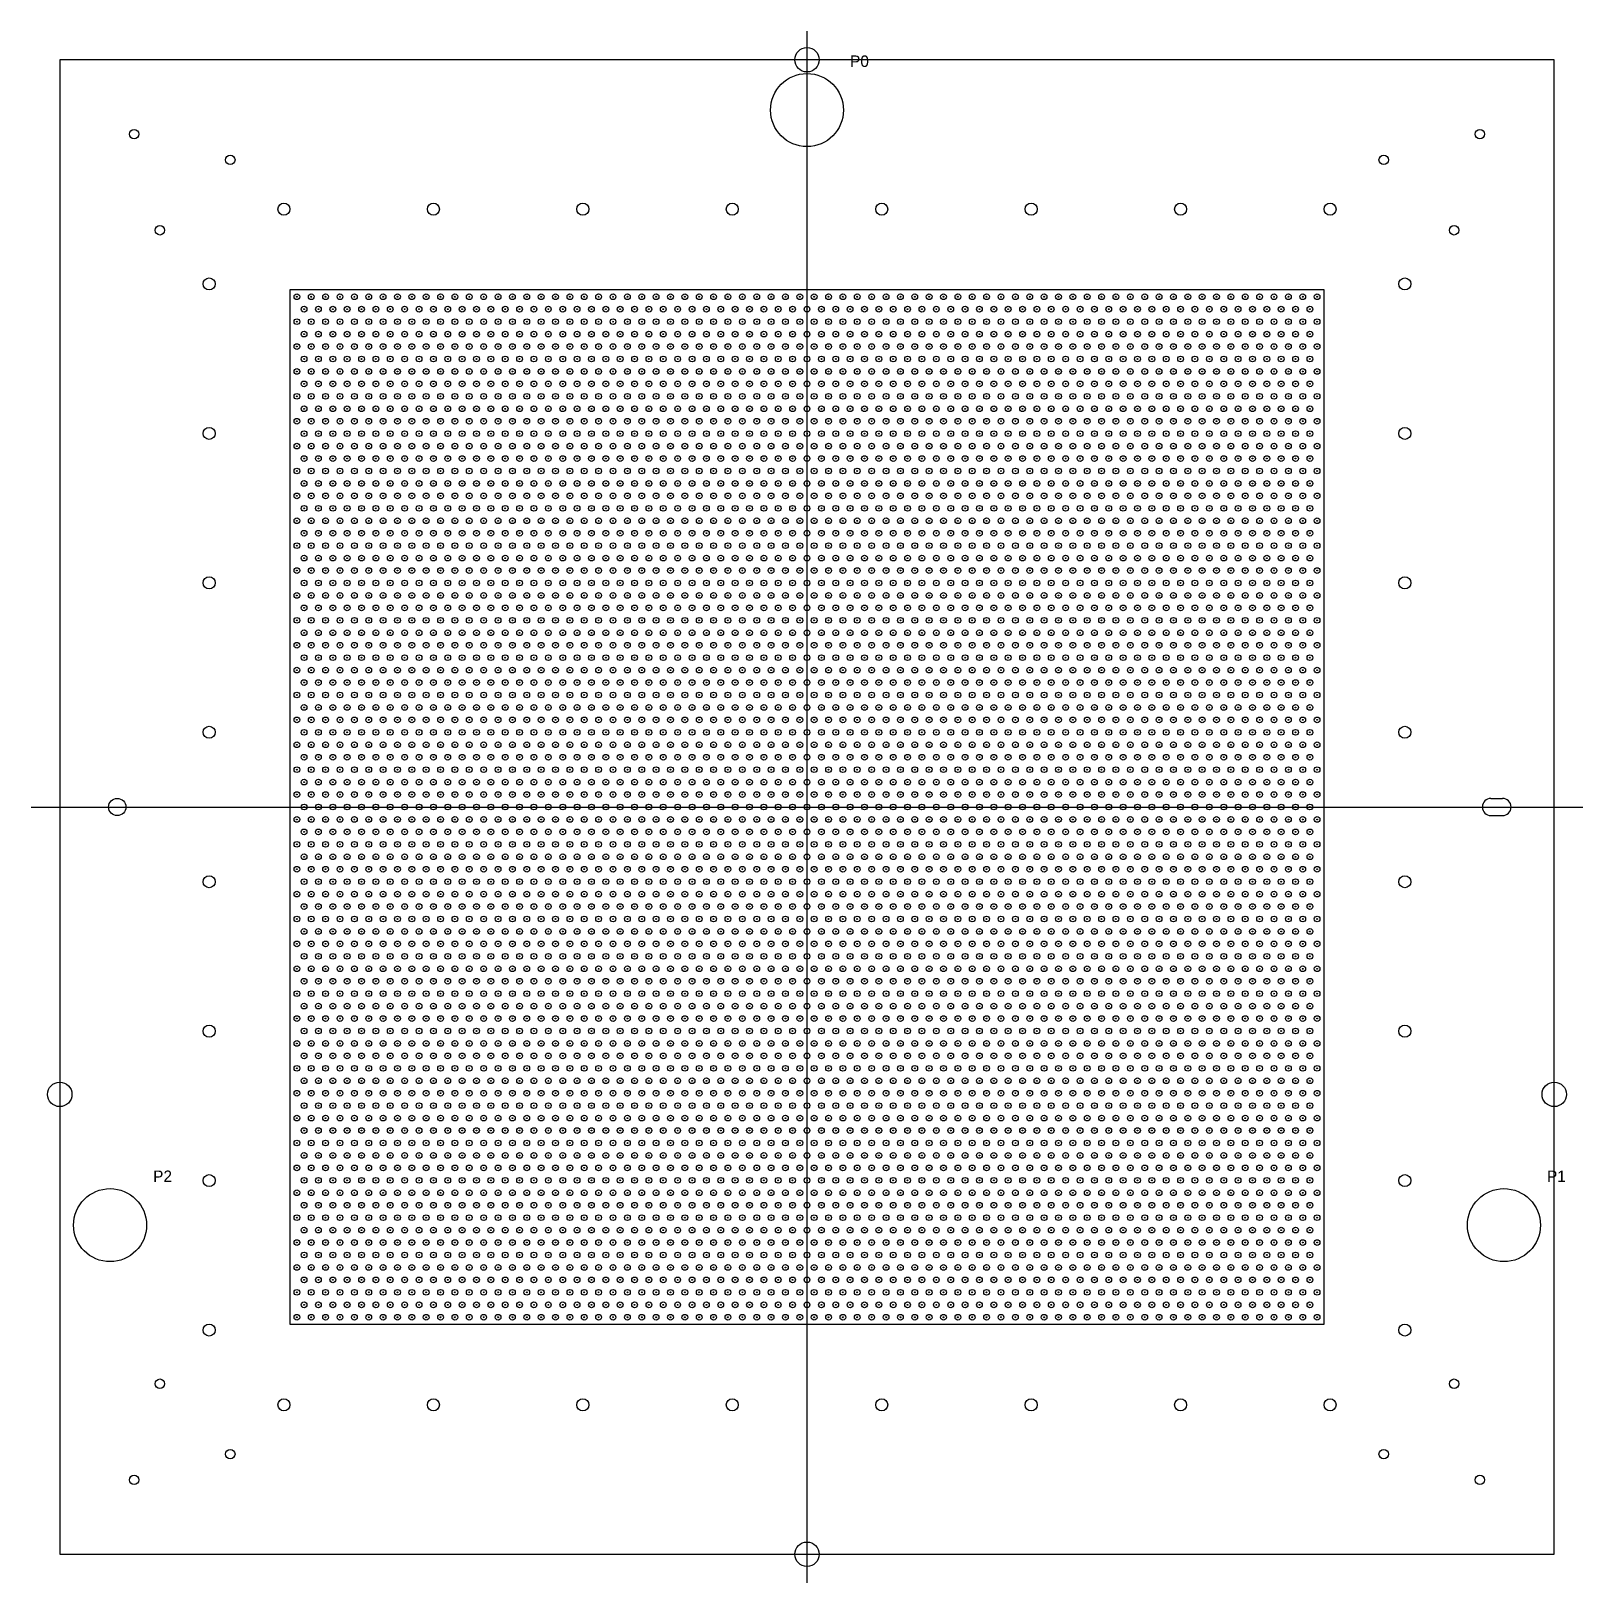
# Model space of a CAD drawing. Header units: millimetres. Extents: x -270 to 270, y -270 to 270.
import ezdxf

# ---------------------------------------------------------------- set-up
doc = ezdxf.new("R2010")
doc.units = ezdxf.units.MM
for name, color, linetype in [('ADXL', 30, 'Continuous'), ('APPUIS', 2, 'Continuous'), ('AXES', 8, 'Continuous'), ('CONTOUR', 7, 'Continuous'), ('DATUMS', 4, 'Continuous'), ('MANUTENTION', 40, 'Continuous'), ('ORIFICES', 1, 'Continuous'), ('TARAUDAGES', 6, 'Continuous'), ('TROUS_LAMAGES', 5, 'Continuous'), ('ZONE_PERCEE', 3, 'Continuous')]:
    doc.layers.add(name, color=color, linetype=linetype)

msp = doc.modelspace()

# ---------------------------------------------------------------- texts
at = {"layer": 'APPUIS'}
for s, p in [('P0', (15, 257.5)), ('P2', (-227.5, -130.5)), ('P1', (257.5, -130.5))]:
    msp.add_text(s, height=4, dxfattribs=at).set_placement(p)

# ---------------------------------------------------------------- linework, layer by layer
at = {"layer": 'ADXL'}
for centre in [(-234.14, 234.14), (234.14, 234.14), (-200.68, 225.18), (200.68, 225.18), (-225.18, 200.68), (225.18, 200.68), (-225.18, -200.68), (225.18, -200.68), (-200.68, -225.18), (200.68, -225.18), (-234.14, -234.14), (234.14, -234.14)]:
    msp.add_circle(centre, 1.65, dxfattribs=at)
at = {"layer": 'APPUIS'}
for centre in [(0, 242.5), (-242.5, -145.5), (242.5, -145.5)]:
    msp.add_circle(centre, 12.7, dxfattribs=at)
at = {"layer": 'AXES'}
for p, q in [((0, -270), (0, 270)), ((-270, 0), (270, 0))]:
    msp.add_line(p, q, dxfattribs=at)
at = {"layer": 'CONTOUR'}
msp.add_lwpolyline([(-260, -260), (260, -260), (260, 260), (-260, 260)], close=True, dxfattribs=at)
at = {"layer": 'DATUMS'}
for p, q in [((238, 3), (242, 3)), ((238, -3), (242, -3))]:
    msp.add_line(p, q, dxfattribs=at)
msp.add_circle((-240, 0), 3, dxfattribs=at)
for centre, start, end in [((238, 0), 90, 270), ((242, 0), -90, 90)]:
    msp.add_arc(centre, 3, start, end, dxfattribs=at)
at = {"layer": 'MANUTENTION'}
for centre in [(0, 260), (-260, -100), (260, -100), (0, -260)]:
    msp.add_circle(centre, 4.25, dxfattribs=at)
at = {"layer": 'ORIFICES'}
for centre in [(-177.5, 177.54), (-175, 173.21), (-172.5, 177.54), (-170, 173.21), (-167.5, 177.54), (-165, 173.21), (-162.5, 177.54), (-160, 173.21), (-157.5, 177.54), (-155, 173.21), (-152.5, 177.54), (-150, 173.21), (-147.5, 177.54), (-145, 173.21), (-142.5, 177.54), (-140, 173.21), (-137.5, 177.54), (-135, 173.21), (-132.5, 177.54), (-130, 173.21), (-127.5, 177.54), (-125, 173.21), (-122.5, 177.54), (-120, 173.21), (-117.5, 177.54), (-115, 173.21), (-112.5, 177.54), (-110, 173.21), (-107.5, 177.54), (-105, 173.21), (-102.5, 177.54), (-100, 173.21), (-97.5, 177.54), (-95, 173.21), (-92.5, 177.54), (-90, 173.21), (-87.5, 177.54), (-85, 173.21), (-82.5, 177.54), (-80, 173.21), (-77.5, 177.54), (-75, 173.21), (-72.5, 177.54), (-70, 173.21), (-67.5, 177.54), (-65, 173.21), (-62.5, 177.54), (-60, 173.21), (-57.5, 177.54), (-55, 173.21), (-52.5, 177.54), (-50, 173.21), (-47.5, 177.54), (-45, 173.21), (-42.5, 177.54), (-40, 173.21), (-37.5, 177.54), (-35, 173.21), (-32.5, 177.54), (-30, 173.21), (-27.5, 177.54), (-25, 173.21), (-22.5, 177.54), (-20, 173.21), (-17.5, 177.54), (-15, 173.21), (-12.5, 177.54), (-10, 173.21), (-7.5, 177.54), (-5, 173.21), (-2.5, 177.54), (0, 173.21), (2.5, 177.54), (5, 173.21), (7.5, 177.54), (10, 173.21), (12.5, 177.54), (15, 173.21), (17.5, 177.54), (20, 173.21), (22.5, 177.54), (25, 173.21), (27.5, 177.54), (30, 173.21), (32.5, 177.54), (35, 173.21), (37.5, 177.54), (40, 173.21), (42.5, 177.54), (45, 173.21), (47.5, 177.54), (50, 173.21), (52.5, 177.54), (55, 173.21), (57.5, 177.54), (60, 173.21), (62.5, 177.54), (65, 173.21), (67.5, 177.54), (70, 173.21), (72.5, 177.54), (75, 173.21), (77.5, 177.54), (80, 173.21), (82.5, 177.54), (85, 173.21), (87.5, 177.54), (90, 173.21), (92.5, 177.54), (95, 173.21), (97.5, 177.54), (100, 173.21), (102.5, 177.54), (105, 173.21), (107.5, 177.54), (110, 173.21), (112.5, 177.54), (115, 173.21), (117.5, 177.54), (120, 173.21), (122.5, 177.54), (125, 173.21), (127.5, 177.54), (130, 173.21), (132.5, 177.54), (135, 173.21), (137.5, 177.54), (140, 173.21), (142.5, 177.54), (145, 173.21), (147.5, 177.54), (150, 173.21), (152.5, 177.54), (155, 173.21), (157.5, 177.54), (160, 173.21), (162.5, 177.54), (165, 173.21), (167.5, 177.54), (170, 173.21), (172.5, 177.54), (175, 173.21), (177.5, 177.54), (-177.5, 168.87), (-172.5, 168.87), (-167.5, 168.87), (-162.5, 168.87), (-157.5, 168.87), (-152.5, 168.87), (-147.5, 168.87), (-142.5, 168.87), (-137.5, 168.87), (-132.5, 168.87), (-127.5, 168.87), (-122.5, 168.87), (-117.5, 168.87), (-112.5, 168.87), (-107.5, 168.87), (-102.5, 168.87), (-97.5, 168.87), (-92.5, 168.87), (-87.5, 168.87), (-82.5, 168.87), (-77.5, 168.87), (-72.5, 168.87), (-67.5, 168.87), (-62.5, 168.87), (-57.5, 168.87), (-52.5, 168.87), (-47.5, 168.87), (-42.5, 168.87), (-37.5, 168.87), (-32.5, 168.87), (-27.5, 168.87), (-22.5, 168.87), (-17.5, 168.87), (-12.5, 168.87), (-7.5, 168.87), (-2.5, 168.87), (2.5, 168.87), (7.5, 168.87), (12.5, 168.87), (17.5, 168.87), (22.5, 168.87), (27.5, 168.87), (32.5, 168.87), (37.5, 168.87), (42.5, 168.87), (47.5, 168.87), (52.5, 168.87), (57.5, 168.87), (62.5, 168.87), (67.5, 168.87), (72.5, 168.87), (77.5, 168.87), (82.5, 168.87), (87.5, 168.87), (92.5, 168.87), (97.5, 168.87), (102.5, 168.87), (107.5, 168.87), (112.5, 168.87), (117.5, 168.87), (122.5, 168.87), (127.5, 168.87), (132.5, 168.87), (137.5, 168.87), (142.5, 168.87), (147.5, 168.87), (152.5, 168.87), (157.5, 168.87), (162.5, 168.87), (167.5, 168.87), (172.5, 168.87), (177.5, 168.87), (-175, 164.54), (-170, 164.54), (-165, 164.54), (-160, 164.54), (-155, 164.54), (-150, 164.54), (-145, 164.54), (-140, 164.54), (-135, 164.54), (-130, 164.54), (-125, 164.54), (-120, 164.54), (-115, 164.54), (-110, 164.54), (-105, 164.54), (-100, 164.54), (-95, 164.54), (-90, 164.54), (-85, 164.54), (-80, 164.54), (-75, 164.54), (-70, 164.54), (-65, 164.54), (-60, 164.54), (-55, 164.54), (-50, 164.54), (-45, 164.54), (-40, 164.54), (-35, 164.54), (-30, 164.54), (-25, 164.54), (-20, 164.54), (-15, 164.54), (-10, 164.54), (-5, 164.54), (0, 164.54), (5, 164.54), (10, 164.54), (15, 164.54), (20, 164.54), (25, 164.54), (30, 164.54), (35, 164.54), (40, 164.54), (45, 164.54), (50, 164.54), (55, 164.54), (60, 164.54), (65, 164.54), (70, 164.54), (75, 164.54), (80, 164.54), (85, 164.54), (90, 164.54), (95, 164.54), (100, 164.54), (105, 164.54), (110, 164.54), (115, 164.54), (120, 164.54), (125, 164.54), (130, 164.54), (135, 164.54), (140, 164.54), (145, 164.54), (150, 164.54), (155, 164.54), (160, 164.54), (165, 164.54), (170, 164.54), (175, 164.54), (-177.5, 160.21), (-172.5, 160.21), (-167.5, 160.21), (-162.5, 160.21), (-157.5, 160.21), (-152.5, 160.21), (-147.5, 160.21), (-142.5, 160.21), (-137.5, 160.21), (-132.5, 160.21), (-127.5, 160.21), (-122.5, 160.21), (-117.5, 160.21), (-112.5, 160.21), (-107.5, 160.21), (-102.5, 160.21), (-97.5, 160.21), (-92.5, 160.21), (-87.5, 160.21), (-82.5, 160.21), (-77.5, 160.21), (-72.5, 160.21), (-67.5, 160.21), (-62.5, 160.21), (-57.5, 160.21), (-52.5, 160.21), (-47.5, 160.21), (-42.5, 160.21), (-37.5, 160.21), (-32.5, 160.21), (-27.5, 160.21), (-22.5, 160.21), (-17.5, 160.21), (-12.5, 160.21), (-7.5, 160.21), (-2.5, 160.21), (2.5, 160.21), (7.5, 160.21), (12.5, 160.21), (17.5, 160.21), (22.5, 160.21), (27.5, 160.21), (32.5, 160.21), (37.5, 160.21), (42.5, 160.21), (47.5, 160.21), (52.5, 160.21), (57.5, 160.21), (62.5, 160.21), (67.5, 160.21), (72.5, 160.21), (77.5, 160.21), (82.5, 160.21), (87.5, 160.21), (92.5, 160.21), (97.5, 160.21), (102.5, 160.21), (107.5, 160.21), (112.5, 160.21), (117.5, 160.21), (122.5, 160.21), (127.5, 160.21), (132.5, 160.21), (137.5, 160.21), (142.5, 160.21), (147.5, 160.21), (152.5, 160.21), (157.5, 160.21), (162.5, 160.21), (167.5, 160.21), (172.5, 160.21), (177.5, 160.21), (-177.5, 151.55), (-175, 155.88), (-172.5, 151.55), (-170, 155.88), (-167.5, 151.55), (-165, 155.88), (-162.5, 151.55), (-160, 155.88), (-157.5, 151.55), (-155, 155.88), (-152.5, 151.55), (-150, 155.88), (-147.5, 151.55), (-145, 155.88), (-142.5, 151.55), (-140, 155.88), (-137.5, 151.55), (-135, 155.88), (-132.5, 151.55), (-130, 155.88), (-127.5, 151.55), (-125, 155.88), (-122.5, 151.55), (-120, 155.88), (-117.5, 151.55), (-115, 155.88), (-112.5, 151.55), (-110, 155.88), (-107.5, 151.55), (-105, 155.88), (-102.5, 151.55), (-100, 155.88), (-97.5, 151.55), (-95, 155.88), (-92.5, 151.55), (-90, 155.88), (-87.5, 151.55), (-85, 155.88), (-82.5, 151.55), (-80, 155.88), (-77.5, 151.55), (-75, 155.88), (-72.5, 151.55), (-70, 155.88), (-67.5, 151.55), (-65, 155.88), (-62.5, 151.55), (-60, 155.88), (-57.5, 151.55), (-55, 155.88), (-52.5, 151.55), (-50, 155.88), (-47.5, 151.55), (-45, 155.88), (-42.5, 151.55), (-40, 155.88), (-37.5, 151.55), (-35, 155.88), (-32.5, 151.55), (-30, 155.88), (-27.5, 151.55), (-25, 155.88), (-22.5, 151.55), (-20, 155.88), (-17.5, 151.55), (-15, 155.88), (-12.5, 151.55), (-10, 155.88), (-7.5, 151.55), (-5, 155.88), (-2.5, 151.55), (0, 155.88), (2.5, 151.55), (5, 155.88), (7.5, 151.55), (10, 155.88), (12.5, 151.55), (15, 155.88), (17.5, 151.55), (20, 155.88), (22.5, 151.55), (25, 155.88), (27.5, 151.55), (30, 155.88), (32.5, 151.55), (35, 155.88), (37.5, 151.55), (40, 155.88), (42.5, 151.55), (45, 155.88), (47.5, 151.55), (50, 155.88), (52.5, 151.55), (55, 155.88), (57.5, 151.55), (60, 155.88), (62.5, 151.55), (65, 155.88), (67.5, 151.55), (70, 155.88), (72.5, 151.55), (75, 155.88), (77.5, 151.55), (80, 155.88), (82.5, 151.55), (85, 155.88), (87.5, 151.55), (90, 155.88), (92.5, 151.55), (95, 155.88), (97.5, 151.55), (100, 155.88), (102.5, 151.55), (105, 155.88), (107.5, 151.55), (110, 155.88), (112.5, 151.55), (115, 155.88), (117.5, 151.55), (120, 155.88), (122.5, 151.55), (125, 155.88), (127.5, 151.55), (130, 155.88), (132.5, 151.55), (135, 155.88), (137.5, 151.55), (140, 155.88), (142.5, 151.55), (145, 155.88), (147.5, 151.55), (150, 155.88), (152.5, 151.55), (155, 155.88), (157.5, 151.55), (160, 155.88), (162.5, 151.55), (165, 155.88), (167.5, 151.55), (170, 155.88), (172.5, 151.55), (175, 155.88), (177.5, 151.55), (-175, 147.22), (-170, 147.22), (-165, 147.22), (-160, 147.22), (-155, 147.22), (-150, 147.22), (-145, 147.22), (-140, 147.22), (-135, 147.22), (-130, 147.22), (-125, 147.22), (-120, 147.22), (-115, 147.22), (-110, 147.22), (-105, 147.22), (-100, 147.22), (-95, 147.22), (-90, 147.22), (-85, 147.22), (-80, 147.22), (-75, 147.22), (-70, 147.22), (-65, 147.22), (-60, 147.22), (-55, 147.22), (-50, 147.22), (-45, 147.22), (-40, 147.22), (-35, 147.22), (-30, 147.22), (-25, 147.22), (-20, 147.22), (-15, 147.22), (-10, 147.22), (-5, 147.22), (0, 147.22), (5, 147.22), (10, 147.22), (15, 147.22), (20, 147.22), (25, 147.22), (30, 147.22), (35, 147.22), (40, 147.22), (45, 147.22), (50, 147.22), (55, 147.22), (60, 147.22), (65, 147.22), (70, 147.22), (75, 147.22), (80, 147.22), (85, 147.22), (90, 147.22), (95, 147.22), (100, 147.22), (105, 147.22), (110, 147.22), (115, 147.22), (120, 147.22), (125, 147.22), (130, 147.22), (135, 147.22), (140, 147.22), (145, 147.22), (150, 147.22), (155, 147.22), (160, 147.22), (165, 147.22), (170, 147.22), (175, 147.22), (-177.5, 142.89), (-172.5, 142.89), (-167.5, 142.89), (-162.5, 142.89), (-157.5, 142.89), (-152.5, 142.89), (-147.5, 142.89), (-142.5, 142.89), (-137.5, 142.89), (-132.5, 142.89), (-127.5, 142.89), (-122.5, 142.89), (-117.5, 142.89), (-112.5, 142.89), (-107.5, 142.89), (-102.5, 142.89), (-97.5, 142.89), (-92.5, 142.89), (-87.5, 142.89), (-82.5, 142.89), (-77.5, 142.89), (-72.5, 142.89), (-67.5, 142.89), (-62.5, 142.89), (-57.5, 142.89), (-52.5, 142.89), (-47.5, 142.89), (-42.5, 142.89), (-37.5, 142.89), (-32.5, 142.89), (-27.5, 142.89), (-22.5, 142.89), (-17.5, 142.89), (-12.5, 142.89), (-7.5, 142.89), (-2.5, 142.89), (2.5, 142.89), (7.5, 142.89), (12.5, 142.89), (17.5, 142.89), (22.5, 142.89), (27.5, 142.89), (32.5, 142.89), (37.5, 142.89), (42.5, 142.89), (47.5, 142.89), (52.5, 142.89), (57.5, 142.89), (62.5, 142.89), (67.5, 142.89), (72.5, 142.89), (77.5, 142.89), (82.5, 142.89), (87.5, 142.89), (92.5, 142.89), (97.5, 142.89), (102.5, 142.89), (107.5, 142.89), (112.5, 142.89), (117.5, 142.89), (122.5, 142.89), (127.5, 142.89), (132.5, 142.89), (137.5, 142.89), (142.5, 142.89), (147.5, 142.89), (152.5, 142.89), (157.5, 142.89), (162.5, 142.89), (167.5, 142.89), (172.5, 142.89), (177.5, 142.89), (-175, 138.56), (-170, 138.56), (-165, 138.56), (-160, 138.56), (-155, 138.56), (-150, 138.56), (-145, 138.56), (-140, 138.56), (-135, 138.56), (-130, 138.56), (-125, 138.56), (-120, 138.56), (-115, 138.56), (-110, 138.56), (-105, 138.56), (-100, 138.56), (-95, 138.56), (-90, 138.56), (-85, 138.56), (-80, 138.56), (-75, 138.56), (-70, 138.56), (-65, 138.56), (-60, 138.56), (-55, 138.56), (-50, 138.56), (-45, 138.56), (-40, 138.56), (-35, 138.56), (-30, 138.56), (-25, 138.56), (-20, 138.56), (-15, 138.56), (-10, 138.56), (-5, 138.56), (0, 138.56), (5, 138.56), (10, 138.56), (15, 138.56), (20, 138.56), (25, 138.56), (30, 138.56), (35, 138.56), (40, 138.56), (45, 138.56), (50, 138.56), (55, 138.56), (60, 138.56), (65, 138.56), (70, 138.56), (75, 138.56), (80, 138.56), (85, 138.56), (90, 138.56), (95, 138.56), (100, 138.56), (105, 138.56), (110, 138.56), (115, 138.56), (120, 138.56), (125, 138.56), (130, 138.56), (135, 138.56), (140, 138.56), (145, 138.56), (150, 138.56), (155, 138.56), (160, 138.56), (165, 138.56), (170, 138.56), (175, 138.56), (-177.5, 134.23), (-175, 129.9), (-172.5, 134.23), (-170, 129.9), (-167.5, 134.23), (-165, 129.9), (-162.5, 134.23), (-160, 129.9), (-157.5, 134.23), (-155, 129.9), (-152.5, 134.23), (-150, 129.9), (-147.5, 134.23), (-145, 129.9), (-142.5, 134.23), (-140, 129.9), (-137.5, 134.23), (-135, 129.9), (-132.5, 134.23), (-130, 129.9), (-127.5, 134.23), (-125, 129.9), (-122.5, 134.23), (-120, 129.9), (-117.5, 134.23), (-115, 129.9), (-112.5, 134.23), (-110, 129.9), (-107.5, 134.23), (-105, 129.9), (-102.5, 134.23), (-100, 129.9), (-97.5, 134.23), (-95, 129.9), (-92.5, 134.23), (-90, 129.9), (-87.5, 134.23), (-85, 129.9), (-82.5, 134.23), (-80, 129.9), (-77.5, 134.23), (-75, 129.9), (-72.5, 134.23), (-70, 129.9), (-67.5, 134.23), (-65, 129.9), (-62.5, 134.23), (-60, 129.9), (-57.5, 134.23), (-55, 129.9), (-52.5, 134.23), (-50, 129.9), (-47.5, 134.23), (-45, 129.9), (-42.5, 134.23), (-40, 129.9), (-37.5, 134.23), (-35, 129.9), (-32.5, 134.23), (-30, 129.9), (-27.5, 134.23), (-25, 129.9), (-22.5, 134.23), (-20, 129.9), (-17.5, 134.23), (-15, 129.9), (-12.5, 134.23), (-10, 129.9), (-7.5, 134.23), (-5, 129.9), (-2.5, 134.23), (0, 129.9), (2.5, 134.23), (5, 129.9), (7.5, 134.23), (10, 129.9), (12.5, 134.23), (15, 129.9), (17.5, 134.23), (20, 129.9), (22.5, 134.23), (25, 129.9), (27.5, 134.23), (30, 129.9), (32.5, 134.23), (35, 129.9), (37.5, 134.23), (40, 129.9), (42.5, 134.23), (45, 129.9), (47.5, 134.23), (50, 129.9), (52.5, 134.23), (55, 129.9), (57.5, 134.23), (60, 129.9), (62.5, 134.23), (65, 129.9), (67.5, 134.23), (70, 129.9), (72.5, 134.23), (75, 129.9), (77.5, 134.23), (80, 129.9), (82.5, 134.23), (85, 129.9), (87.5, 134.23), (90, 129.9), (92.5, 134.23), (95, 129.9), (97.5, 134.23), (100, 129.9), (102.5, 134.23), (105, 129.9), (107.5, 134.23), (110, 129.9), (112.5, 134.23), (115, 129.9), (117.5, 134.23), (120, 129.9), (122.5, 134.23), (125, 129.9), (127.5, 134.23), (130, 129.9), (132.5, 134.23), (135, 129.9), (137.5, 134.23), (140, 129.9), (142.5, 134.23), (145, 129.9), (147.5, 134.23), (150, 129.9), (152.5, 134.23), (155, 129.9), (157.5, 134.23), (160, 129.9), (162.5, 134.23), (165, 129.9), (167.5, 134.23), (170, 129.9), (172.5, 134.23), (175, 129.9), (177.5, 134.23), (-177.5, 125.57), (-172.5, 125.57), (-167.5, 125.57), (-162.5, 125.57), (-157.5, 125.57), (-152.5, 125.57), (-147.5, 125.57), (-142.5, 125.57), (-137.5, 125.57), (-132.5, 125.57), (-127.5, 125.57), (-122.5, 125.57), (-117.5, 125.57), (-112.5, 125.57), (-107.5, 125.57), (-102.5, 125.57), (-97.5, 125.57), (-92.5, 125.57), (-87.5, 125.57), (-82.5, 125.57), (-77.5, 125.57), (-72.5, 125.57), (-67.5, 125.57), (-62.5, 125.57), (-57.5, 125.57), (-52.5, 125.57), (-47.5, 125.57), (-42.5, 125.57), (-37.5, 125.57), (-32.5, 125.57), (-27.5, 125.57), (-22.5, 125.57), (-17.5, 125.57), (-12.5, 125.57), (-7.5, 125.57), (-2.5, 125.57), (2.5, 125.57), (7.5, 125.57), (12.5, 125.57), (17.5, 125.57), (22.5, 125.57), (27.5, 125.57), (32.5, 125.57), (37.5, 125.57), (42.5, 125.57), (47.5, 125.57), (52.5, 125.57), (57.5, 125.57), (62.5, 125.57), (67.5, 125.57), (72.5, 125.57), (77.5, 125.57), (82.5, 125.57), (87.5, 125.57), (92.5, 125.57), (97.5, 125.57), (102.5, 125.57), (107.5, 125.57), (112.5, 125.57), (117.5, 125.57), (122.5, 125.57), (127.5, 125.57), (132.5, 125.57), (137.5, 125.57), (142.5, 125.57), (147.5, 125.57), (152.5, 125.57), (157.5, 125.57), (162.5, 125.57), (167.5, 125.57), (172.5, 125.57), (177.5, 125.57), (-175, 121.24), (-170, 121.24), (-165, 121.24), (-160, 121.24), (-155, 121.24), (-150, 121.24), (-145, 121.24), (-140, 121.24), (-135, 121.24), (-130, 121.24), (-125, 121.24), (-120, 121.24), (-115, 121.24), (-110, 121.24), (-105, 121.24), (-100, 121.24), (-95, 121.24), (-90, 121.24), (-85, 121.24), (-80, 121.24), (-75, 121.24), (-70, 121.24), (-65, 121.24), (-60, 121.24), (-55, 121.24), (-50, 121.24), (-45, 121.24), (-40, 121.24), (-35, 121.24), (-30, 121.24), (-25, 121.24), (-20, 121.24), (-15, 121.24), (-10, 121.24), (-5, 121.24), (0, 121.24), (5, 121.24), (10, 121.24), (15, 121.24), (20, 121.24), (25, 121.24), (30, 121.24), (35, 121.24), (40, 121.24), (45, 121.24), (50, 121.24), (55, 121.24), (60, 121.24), (65, 121.24), (70, 121.24), (75, 121.24), (80, 121.24), (85, 121.24), (90, 121.24), (95, 121.24), (100, 121.24), (105, 121.24), (110, 121.24), (115, 121.24), (120, 121.24), (125, 121.24), (130, 121.24), (135, 121.24), (140, 121.24), (145, 121.24), (150, 121.24), (155, 121.24), (160, 121.24), (165, 121.24), (170, 121.24), (175, 121.24), (-177.5, 116.91), (-172.5, 116.91), (-167.5, 116.91), (-162.5, 116.91), (-157.5, 116.91), (-152.5, 116.91), (-147.5, 116.91), (-142.5, 116.91), (-137.5, 116.91), (-132.5, 116.91), (-127.5, 116.91), (-122.5, 116.91), (-117.5, 116.91), (-112.5, 116.91), (-107.5, 116.91), (-102.5, 116.91), (-97.5, 116.91), (-92.5, 116.91), (-87.5, 116.91), (-82.5, 116.91), (-77.5, 116.91), (-72.5, 116.91), (-67.5, 116.91), (-62.5, 116.91), (-57.5, 116.91), (-52.5, 116.91), (-47.5, 116.91), (-42.5, 116.91), (-37.5, 116.91), (-32.5, 116.91), (-27.5, 116.91), (-22.5, 116.91), (-17.5, 116.91), (-12.5, 116.91), (-7.5, 116.91), (-2.5, 116.91), (2.5, 116.91), (7.5, 116.91), (12.5, 116.91), (17.5, 116.91), (22.5, 116.91), (27.5, 116.91), (32.5, 116.91), (37.5, 116.91), (42.5, 116.91), (47.5, 116.91), (52.5, 116.91), (57.5, 116.91), (62.5, 116.91), (67.5, 116.91), (72.5, 116.91), (77.5, 116.91), (82.5, 116.91), (87.5, 116.91), (92.5, 116.91), (97.5, 116.91), (102.5, 116.91), (107.5, 116.91), (112.5, 116.91), (117.5, 116.91), (122.5, 116.91), (127.5, 116.91), (132.5, 116.91), (137.5, 116.91), (142.5, 116.91), (147.5, 116.91), (152.5, 116.91), (157.5, 116.91), (162.5, 116.91), (167.5, 116.91), (172.5, 116.91), (177.5, 116.91), (-177.5, 108.25), (-175, 112.58), (-172.5, 108.25), (-170, 112.58), (-167.5, 108.25), (-165, 112.58), (-162.5, 108.25), (-160, 112.58), (-157.5, 108.25), (-155, 112.58), (-152.5, 108.25), (-150, 112.58), (-147.5, 108.25), (-145, 112.58), (-142.5, 108.25), (-140, 112.58), (-137.5, 108.25), (-135, 112.58), (-132.5, 108.25), (-130, 112.58), (-127.5, 108.25), (-125, 112.58), (-122.5, 108.25), (-120, 112.58), (-117.5, 108.25), (-115, 112.58), (-112.5, 108.25), (-110, 112.58), (-107.5, 108.25), (-105, 112.58), (-102.5, 108.25), (-100, 112.58), (-97.5, 108.25), (-95, 112.58), (-92.5, 108.25), (-90, 112.58), (-87.5, 108.25), (-85, 112.58), (-82.5, 108.25), (-80, 112.58), (-77.5, 108.25), (-75, 112.58), (-72.5, 108.25), (-70, 112.58), (-67.5, 108.25), (-65, 112.58), (-62.5, 108.25), (-60, 112.58), (-57.5, 108.25), (-55, 112.58), (-52.5, 108.25), (-50, 112.58), (-47.5, 108.25), (-45, 112.58), (-42.5, 108.25), (-40, 112.58), (-37.5, 108.25), (-35, 112.58), (-32.5, 108.25), (-30, 112.58), (-27.5, 108.25), (-25, 112.58), (-22.5, 108.25), (-20, 112.58), (-17.5, 108.25), (-15, 112.58), (-12.5, 108.25), (-10, 112.58), (-7.5, 108.25), (-5, 112.58), (-2.5, 108.25), (0, 112.58), (2.5, 108.25), (5, 112.58), (7.5, 108.25), (10, 112.58), (12.5, 108.25), (15, 112.58), (17.5, 108.25), (20, 112.58), (22.5, 108.25), (25, 112.58), (27.5, 108.25), (30, 112.58), (32.5, 108.25), (35, 112.58), (37.5, 108.25), (40, 112.58), (42.5, 108.25), (45, 112.58), (47.5, 108.25), (50, 112.58), (52.5, 108.25), (55, 112.58), (57.5, 108.25), (60, 112.58), (62.5, 108.25), (65, 112.58), (67.5, 108.25), (70, 112.58), (72.5, 108.25), (75, 112.58), (77.5, 108.25), (80, 112.58), (82.5, 108.25), (85, 112.58), (87.5, 108.25), (90, 112.58), (92.5, 108.25), (95, 112.58), (97.5, 108.25), (100, 112.58), (102.5, 108.25), (105, 112.58), (107.5, 108.25), (110, 112.58), (112.5, 108.25), (115, 112.58), (117.5, 108.25), (120, 112.58), (122.5, 108.25), (125, 112.58), (127.5, 108.25), (130, 112.58), (132.5, 108.25), (135, 112.58), (137.5, 108.25), (140, 112.58), (142.5, 108.25), (145, 112.58), (147.5, 108.25), (150, 112.58), (152.5, 108.25), (155, 112.58), (157.5, 108.25), (160, 112.58), (162.5, 108.25), (165, 112.58), (167.5, 108.25), (170, 112.58), (172.5, 108.25), (175, 112.58), (177.5, 108.25), (-175, 103.92), (-170, 103.92), (-165, 103.92), (-160, 103.92), (-155, 103.92), (-150, 103.92), (-145, 103.92), (-140, 103.92), (-135, 103.92), (-130, 103.92), (-125, 103.92), (-120, 103.92), (-115, 103.92), (-110, 103.92), (-105, 103.92), (-100, 103.92), (-95, 103.92), (-90, 103.92), (-85, 103.92), (-80, 103.92), (-75, 103.92), (-70, 103.92), (-65, 103.92), (-60, 103.92), (-55, 103.92), (-50, 103.92), (-45, 103.92), (-40, 103.92), (-35, 103.92), (-30, 103.92), (-25, 103.92), (-20, 103.92), (-15, 103.92), (-10, 103.92), (-5, 103.92), (0, 103.92), (5, 103.92), (10, 103.92), (15, 103.92), (20, 103.92), (25, 103.92), (30, 103.92), (35, 103.92), (40, 103.92), (45, 103.92), (50, 103.92), (55, 103.92), (60, 103.92), (65, 103.92), (70, 103.92), (75, 103.92), (80, 103.92), (85, 103.92), (90, 103.92), (95, 103.92), (100, 103.92), (105, 103.92), (110, 103.92), (115, 103.92), (120, 103.92), (125, 103.92), (130, 103.92), (135, 103.92), (140, 103.92), (145, 103.92), (150, 103.92), (155, 103.92), (160, 103.92), (165, 103.92), (170, 103.92), (175, 103.92), (-177.5, 99.59), (-172.5, 99.59), (-167.5, 99.59), (-162.5, 99.59), (-157.5, 99.59), (-152.5, 99.59), (-147.5, 99.59), (-142.5, 99.59), (-137.5, 99.59), (-132.5, 99.59), (-127.5, 99.59), (-122.5, 99.59), (-117.5, 99.59), (-112.5, 99.59), (-107.5, 99.59), (-102.5, 99.59), (-97.5, 99.59), (-92.5, 99.59), (-87.5, 99.59), (-82.5, 99.59), (-77.5, 99.59), (-72.5, 99.59), (-67.5, 99.59), (-62.5, 99.59), (-57.5, 99.59), (-52.5, 99.59), (-47.5, 99.59), (-42.5, 99.59), (-37.5, 99.59), (-32.5, 99.59), (-27.5, 99.59), (-22.5, 99.59), (-17.5, 99.59), (-12.5, 99.59), (-7.5, 99.59), (-2.5, 99.59), (2.5, 99.59), (7.5, 99.59), (12.5, 99.59), (17.5, 99.59), (22.5, 99.59), (27.5, 99.59), (32.5, 99.59), (37.5, 99.59), (42.5, 99.59), (47.5, 99.59), (52.5, 99.59), (57.5, 99.59), (62.5, 99.59), (67.5, 99.59), (72.5, 99.59), (77.5, 99.59), (82.5, 99.59), (87.5, 99.59), (92.5, 99.59), (97.5, 99.59), (102.5, 99.59), (107.5, 99.59), (112.5, 99.59), (117.5, 99.59), (122.5, 99.59), (127.5, 99.59), (132.5, 99.59), (137.5, 99.59), (142.5, 99.59), (147.5, 99.59), (152.5, 99.59), (157.5, 99.59), (162.5, 99.59), (167.5, 99.59), (172.5, 99.59), (177.5, 99.59), (-175, 95.26), (-170, 95.26), (-165, 95.26), (-160, 95.26), (-155, 95.26), (-150, 95.26), (-145, 95.26), (-140, 95.26), (-135, 95.26), (-130, 95.26), (-125, 95.26), (-120, 95.26), (-115, 95.26), (-110, 95.26), (-105, 95.26), (-100, 95.26), (-95, 95.26), (-90, 95.26), (-85, 95.26), (-80, 95.26), (-75, 95.26), (-70, 95.26), (-65, 95.26), (-60, 95.26), (-55, 95.26), (-50, 95.26), (-45, 95.26), (-40, 95.26), (-35, 95.26), (-30, 95.26), (-25, 95.26), (-20, 95.26), (-15, 95.26), (-10, 95.26), (-5, 95.26), (0, 95.26), (5, 95.26), (10, 95.26), (15, 95.26), (20, 95.26), (25, 95.26), (30, 95.26), (35, 95.26), (40, 95.26), (45, 95.26), (50, 95.26), (55, 95.26), (60, 95.26), (65, 95.26), (70, 95.26), (75, 95.26), (80, 95.26), (85, 95.26), (90, 95.26), (95, 95.26), (100, 95.26), (105, 95.26), (110, 95.26), (115, 95.26), (120, 95.26), (125, 95.26), (130, 95.26), (135, 95.26), (140, 95.26), (145, 95.26), (150, 95.26), (155, 95.26), (160, 95.26), (165, 95.26), (170, 95.26), (175, 95.26), (-177.5, 90.93), (-175, 86.6), (-172.5, 90.93), (-170, 86.6), (-167.5, 90.93), (-165, 86.6), (-162.5, 90.93), (-160, 86.6), (-157.5, 90.93), (-155, 86.6), (-152.5, 90.93), (-150, 86.6), (-147.5, 90.93), (-145, 86.6), (-142.5, 90.93), (-140, 86.6), (-137.5, 90.93), (-135, 86.6), (-132.5, 90.93), (-130, 86.6), (-127.5, 90.93), (-125, 86.6), (-122.5, 90.93), (-120, 86.6), (-117.5, 90.93), (-115, 86.6), (-112.5, 90.93), (-110, 86.6), (-107.5, 90.93), (-105, 86.6), (-102.5, 90.93), (-100, 86.6), (-97.5, 90.93), (-95, 86.6), (-92.5, 90.93), (-90, 86.6), (-87.5, 90.93), (-85, 86.6), (-82.5, 90.93), (-80, 86.6), (-77.5, 90.93), (-75, 86.6), (-72.5, 90.93), (-70, 86.6), (-67.5, 90.93), (-65, 86.6), (-62.5, 90.93), (-60, 86.6), (-57.5, 90.93), (-55, 86.6), (-52.5, 90.93), (-50, 86.6), (-47.5, 90.93), (-45, 86.6), (-42.5, 90.93), (-40, 86.6), (-37.5, 90.93), (-35, 86.6), (-32.5, 90.93), (-30, 86.6), (-27.5, 90.93), (-25, 86.6), (-22.5, 90.93), (-20, 86.6), (-17.5, 90.93), (-15, 86.6), (-12.5, 90.93), (-10, 86.6), (-7.5, 90.93), (-5, 86.6), (-2.5, 90.93), (0, 86.6), (2.5, 90.93), (5, 86.6), (7.5, 90.93), (10, 86.6), (12.5, 90.93), (15, 86.6), (17.5, 90.93), (20, 86.6), (22.5, 90.93), (25, 86.6), (27.5, 90.93), (30, 86.6), (32.5, 90.93), (35, 86.6), (37.5, 90.93), (40, 86.6), (42.5, 90.93), (45, 86.6), (47.5, 90.93), (50, 86.6), (52.5, 90.93), (55, 86.6), (57.5, 90.93), (60, 86.6), (62.5, 90.93), (65, 86.6), (67.5, 90.93), (70, 86.6), (72.5, 90.93), (75, 86.6), (77.5, 90.93), (80, 86.6), (82.5, 90.93), (85, 86.6), (87.5, 90.93), (90, 86.6), (92.5, 90.93), (95, 86.6), (97.5, 90.93), (100, 86.6), (102.5, 90.93), (105, 86.6), (107.5, 90.93), (110, 86.6), (112.5, 90.93), (115, 86.6), (117.5, 90.93), (120, 86.6), (122.5, 90.93), (125, 86.6), (127.5, 90.93), (130, 86.6), (132.5, 90.93), (135, 86.6), (137.5, 90.93), (140, 86.6), (142.5, 90.93), (145, 86.6), (147.5, 90.93), (150, 86.6), (152.5, 90.93), (155, 86.6), (157.5, 90.93), (160, 86.6), (162.5, 90.93), (165, 86.6), (167.5, 90.93), (170, 86.6), (172.5, 90.93), (175, 86.6), (177.5, 90.93), (-177.5, 82.27), (-172.5, 82.27), (-167.5, 82.27), (-162.5, 82.27), (-157.5, 82.27), (-152.5, 82.27), (-147.5, 82.27), (-142.5, 82.27), (-137.5, 82.27), (-132.5, 82.27), (-127.5, 82.27), (-122.5, 82.27), (-117.5, 82.27), (-112.5, 82.27), (-107.5, 82.27), (-102.5, 82.27), (-97.5, 82.27), (-92.5, 82.27), (-87.5, 82.27), (-82.5, 82.27), (-77.5, 82.27), (-72.5, 82.27), (-67.5, 82.27), (-62.5, 82.27), (-57.5, 82.27), (-52.5, 82.27), (-47.5, 82.27), (-42.5, 82.27), (-37.5, 82.27), (-32.5, 82.27), (-27.5, 82.27), (-22.5, 82.27), (-17.5, 82.27), (-12.5, 82.27), (-7.5, 82.27), (-2.5, 82.27), (2.5, 82.27), (7.5, 82.27), (12.5, 82.27), (17.5, 82.27), (22.5, 82.27), (27.5, 82.27), (32.5, 82.27), (37.5, 82.27), (42.5, 82.27), (47.5, 82.27), (52.5, 82.27), (57.5, 82.27), (62.5, 82.27), (67.5, 82.27), (72.5, 82.27), (77.5, 82.27), (82.5, 82.27), (87.5, 82.27), (92.5, 82.27), (97.5, 82.27), (102.5, 82.27), (107.5, 82.27), (112.5, 82.27), (117.5, 82.27), (122.5, 82.27), (127.5, 82.27), (132.5, 82.27), (137.5, 82.27), (142.5, 82.27), (147.5, 82.27), (152.5, 82.27), (157.5, 82.27), (162.5, 82.27), (167.5, 82.27), (172.5, 82.27), (177.5, 82.27), (-175, 77.94), (-170, 77.94), (-165, 77.94), (-160, 77.94), (-155, 77.94), (-150, 77.94), (-145, 77.94), (-140, 77.94), (-135, 77.94), (-130, 77.94), (-125, 77.94), (-120, 77.94), (-115, 77.94), (-110, 77.94), (-105, 77.94), (-100, 77.94), (-95, 77.94), (-90, 77.94), (-85, 77.94), (-80, 77.94), (-75, 77.94), (-70, 77.94), (-65, 77.94), (-60, 77.94), (-55, 77.94), (-50, 77.94), (-45, 77.94), (-40, 77.94), (-35, 77.94), (-30, 77.94), (-25, 77.94), (-20, 77.94), (-15, 77.94), (-10, 77.94), (-5, 77.94), (0, 77.94), (5, 77.94), (10, 77.94), (15, 77.94), (20, 77.94), (25, 77.94), (30, 77.94), (35, 77.94), (40, 77.94), (45, 77.94), (50, 77.94), (55, 77.94), (60, 77.94), (65, 77.94), (70, 77.94), (75, 77.94), (80, 77.94), (85, 77.94), (90, 77.94), (95, 77.94), (100, 77.94), (105, 77.94), (110, 77.94), (115, 77.94), (120, 77.94), (125, 77.94), (130, 77.94), (135, 77.94), (140, 77.94), (145, 77.94), (150, 77.94), (155, 77.94), (160, 77.94), (165, 77.94), (170, 77.94), (175, 77.94), (-177.5, 73.61), (-172.5, 73.61), (-167.5, 73.61), (-162.5, 73.61), (-157.5, 73.61), (-152.5, 73.61), (-147.5, 73.61), (-142.5, 73.61), (-137.5, 73.61), (-132.5, 73.61), (-127.5, 73.61), (-122.5, 73.61), (-117.5, 73.61), (-112.5, 73.61), (-107.5, 73.61), (-102.5, 73.61), (-97.5, 73.61), (-92.5, 73.61), (-87.5, 73.61), (-82.5, 73.61), (-77.5, 73.61), (-72.5, 73.61), (-67.5, 73.61), (-62.5, 73.61), (-57.5, 73.61), (-52.5, 73.61), (-47.5, 73.61), (-42.5, 73.61), (-37.5, 73.61), (-32.5, 73.61), (-27.5, 73.61), (-22.5, 73.61), (-17.5, 73.61), (-12.5, 73.61), (-7.5, 73.61), (-2.5, 73.61), (2.5, 73.61), (7.5, 73.61), (12.5, 73.61), (17.5, 73.61), (22.5, 73.61), (27.5, 73.61), (32.5, 73.61), (37.5, 73.61), (42.5, 73.61), (47.5, 73.61), (52.5, 73.61), (57.5, 73.61), (62.5, 73.61), (67.5, 73.61), (72.5, 73.61), (77.5, 73.61), (82.5, 73.61), (87.5, 73.61), (92.5, 73.61), (97.5, 73.61), (102.5, 73.61), (107.5, 73.61), (112.5, 73.61), (117.5, 73.61), (122.5, 73.61), (127.5, 73.61), (132.5, 73.61), (137.5, 73.61), (142.5, 73.61), (147.5, 73.61), (152.5, 73.61), (157.5, 73.61), (162.5, 73.61), (167.5, 73.61), (172.5, 73.61), (177.5, 73.61), (-177.5, 64.95), (-175, 69.28), (-172.5, 64.95), (-170, 69.28), (-167.5, 64.95), (-165, 69.28), (-162.5, 64.95), (-160, 69.28), (-157.5, 64.95), (-155, 69.28), (-152.5, 64.95), (-150, 69.28), (-147.5, 64.95), (-145, 69.28), (-142.5, 64.95), (-140, 69.28), (-137.5, 64.95), (-135, 69.28), (-132.5, 64.95), (-130, 69.28), (-127.5, 64.95), (-125, 69.28), (-122.5, 64.95), (-120, 69.28), (-117.5, 64.95), (-115, 69.28), (-112.5, 64.95), (-110, 69.28), (-107.5, 64.95), (-105, 69.28), (-102.5, 64.95), (-100, 69.28), (-97.5, 64.95), (-95, 69.28), (-92.5, 64.95), (-90, 69.28), (-87.5, 64.95), (-85, 69.28), (-82.5, 64.95), (-80, 69.28), (-77.5, 64.95), (-75, 69.28), (-72.5, 64.95), (-70, 69.28), (-67.5, 64.95), (-65, 69.28), (-62.5, 64.95), (-60, 69.28), (-57.5, 64.95), (-55, 69.28), (-52.5, 64.95), (-50, 69.28), (-47.5, 64.95), (-45, 69.28), (-42.5, 64.95), (-40, 69.28), (-37.5, 64.95), (-35, 69.28), (-32.5, 64.95), (-30, 69.28), (-27.5, 64.95), (-25, 69.28), (-22.5, 64.95), (-20, 69.28), (-17.5, 64.95), (-15, 69.28), (-12.5, 64.95), (-10, 69.28), (-7.5, 64.95), (-5, 69.28), (-2.5, 64.95), (0, 69.28), (2.5, 64.95), (5, 69.28), (7.5, 64.95), (10, 69.28), (12.5, 64.95), (15, 69.28), (17.5, 64.95), (20, 69.28), (22.5, 64.95), (25, 69.28), (27.5, 64.95), (30, 69.28), (32.5, 64.95), (35, 69.28), (37.5, 64.95), (40, 69.28), (42.5, 64.95), (45, 69.28), (47.5, 64.95), (50, 69.28), (52.5, 64.95), (55, 69.28), (57.5, 64.95), (60, 69.28), (62.5, 64.95), (65, 69.28), (67.5, 64.95), (70, 69.28), (72.5, 64.95), (75, 69.28), (77.5, 64.95), (80, 69.28), (82.5, 64.95), (85, 69.28), (87.5, 64.95), (90, 69.28), (92.5, 64.95), (95, 69.28), (97.5, 64.95), (100, 69.28), (102.5, 64.95), (105, 69.28), (107.5, 64.95), (110, 69.28), (112.5, 64.95), (115, 69.28), (117.5, 64.95), (120, 69.28), (122.5, 64.95), (125, 69.28), (127.5, 64.95), (130, 69.28), (132.5, 64.95), (135, 69.28), (137.5, 64.95), (140, 69.28), (142.5, 64.95), (145, 69.28), (147.5, 64.95), (150, 69.28), (152.5, 64.95), (155, 69.28), (157.5, 64.95), (160, 69.28), (162.5, 64.95), (165, 69.28), (167.5, 64.95), (170, 69.28), (172.5, 64.95), (175, 69.28), (177.5, 64.95), (-175, 60.62), (-170, 60.62), (-165, 60.62), (-160, 60.62), (-155, 60.62), (-150, 60.62), (-145, 60.62), (-140, 60.62), (-135, 60.62), (-130, 60.62), (-125, 60.62), (-120, 60.62), (-115, 60.62), (-110, 60.62), (-105, 60.62), (-100, 60.62), (-95, 60.62), (-90, 60.62), (-85, 60.62), (-80, 60.62), (-75, 60.62), (-70, 60.62), (-65, 60.62), (-60, 60.62), (-55, 60.62), (-50, 60.62), (-45, 60.62), (-40, 60.62), (-35, 60.62), (-30, 60.62), (-25, 60.62), (-20, 60.62), (-15, 60.62), (-10, 60.62), (-5, 60.62), (0, 60.62), (5, 60.62), (10, 60.62), (15, 60.62), (20, 60.62), (25, 60.62), (30, 60.62), (35, 60.62), (40, 60.62), (45, 60.62), (50, 60.62), (55, 60.62), (60, 60.62), (65, 60.62), (70, 60.62), (75, 60.62), (80, 60.62), (85, 60.62), (90, 60.62), (95, 60.62), (100, 60.62), (105, 60.62), (110, 60.62), (115, 60.62), (120, 60.62), (125, 60.62), (130, 60.62), (135, 60.62), (140, 60.62), (145, 60.62), (150, 60.62), (155, 60.62), (160, 60.62), (165, 60.62), (170, 60.62), (175, 60.62), (-177.5, 56.29), (-172.5, 56.29), (-167.5, 56.29), (-162.5, 56.29), (-157.5, 56.29), (-152.5, 56.29), (-147.5, 56.29), (-142.5, 56.29), (-137.5, 56.29), (-132.5, 56.29), (-127.5, 56.29), (-122.5, 56.29), (-117.5, 56.29), (-112.5, 56.29), (-107.5, 56.29), (-102.5, 56.29), (-97.5, 56.29), (-92.5, 56.29), (-87.5, 56.29), (-82.5, 56.29), (-77.5, 56.29), (-72.5, 56.29), (-67.5, 56.29), (-62.5, 56.29), (-57.5, 56.29), (-52.5, 56.29), (-47.5, 56.29), (-42.5, 56.29), (-37.5, 56.29), (-32.5, 56.29), (-27.5, 56.29), (-22.5, 56.29), (-17.5, 56.29), (-12.5, 56.29), (-7.5, 56.29), (-2.5, 56.29), (2.5, 56.29), (7.5, 56.29), (12.5, 56.29), (17.5, 56.29), (22.5, 56.29), (27.5, 56.29), (32.5, 56.29), (37.5, 56.29), (42.5, 56.29), (47.5, 56.29), (52.5, 56.29), (57.5, 56.29), (62.5, 56.29), (67.5, 56.29), (72.5, 56.29), (77.5, 56.29), (82.5, 56.29), (87.5, 56.29), (92.5, 56.29), (97.5, 56.29), (102.5, 56.29), (107.5, 56.29), (112.5, 56.29), (117.5, 56.29), (122.5, 56.29), (127.5, 56.29), (132.5, 56.29), (137.5, 56.29), (142.5, 56.29), (147.5, 56.29), (152.5, 56.29), (157.5, 56.29), (162.5, 56.29), (167.5, 56.29), (172.5, 56.29), (177.5, 56.29), (-175, 51.96), (-170, 51.96), (-165, 51.96), (-160, 51.96), (-155, 51.96), (-150, 51.96), (-145, 51.96), (-140, 51.96), (-135, 51.96), (-130, 51.96), (-125, 51.96), (-120, 51.96), (-115, 51.96), (-110, 51.96), (-105, 51.96), (-100, 51.96), (-95, 51.96), (-90, 51.96), (-85, 51.96), (-80, 51.96), (-75, 51.96), (-70, 51.96), (-65, 51.96), (-60, 51.96), (-55, 51.96), (-50, 51.96), (-45, 51.96), (-40, 51.96), (-35, 51.96), (-30, 51.96), (-25, 51.96), (-20, 51.96), (-15, 51.96), (-10, 51.96), (-5, 51.96), (0, 51.96), (5, 51.96), (10, 51.96), (15, 51.96), (20, 51.96), (25, 51.96), (30, 51.96), (35, 51.96), (40, 51.96), (45, 51.96), (50, 51.96), (55, 51.96), (60, 51.96), (65, 51.96), (70, 51.96), (75, 51.96), (80, 51.96), (85, 51.96), (90, 51.96), (95, 51.96), (100, 51.96), (105, 51.96), (110, 51.96), (115, 51.96), (120, 51.96), (125, 51.96), (130, 51.96), (135, 51.96), (140, 51.96), (145, 51.96), (150, 51.96), (155, 51.96), (160, 51.96), (165, 51.96), (170, 51.96), (175, 51.96), (-177.5, 47.63), (-175, 43.3), (-172.5, 47.63), (-170, 43.3), (-167.5, 47.63), (-165, 43.3), (-162.5, 47.63), (-160, 43.3), (-157.5, 47.63), (-155, 43.3), (-152.5, 47.63), (-150, 43.3), (-147.5, 47.63), (-145, 43.3), (-142.5, 47.63), (-140, 43.3), (-137.5, 47.63), (-135, 43.3), (-132.5, 47.63), (-130, 43.3), (-127.5, 47.63), (-125, 43.3), (-122.5, 47.63), (-120, 43.3), (-117.5, 47.63), (-115, 43.3), (-112.5, 47.63), (-110, 43.3), (-107.5, 47.63), (-105, 43.3), (-102.5, 47.63), (-100, 43.3), (-97.5, 47.63), (-95, 43.3), (-92.5, 47.63), (-90, 43.3), (-87.5, 47.63), (-85, 43.3), (-82.5, 47.63), (-80, 43.3), (-77.5, 47.63), (-75, 43.3), (-72.5, 47.63), (-70, 43.3), (-67.5, 47.63), (-65, 43.3), (-62.5, 47.63), (-60, 43.3), (-57.5, 47.63), (-55, 43.3), (-52.5, 47.63), (-50, 43.3), (-47.5, 47.63), (-45, 43.3), (-42.5, 47.63), (-40, 43.3), (-37.5, 47.63), (-35, 43.3), (-32.5, 47.63), (-30, 43.3), (-27.5, 47.63), (-25, 43.3), (-22.5, 47.63), (-20, 43.3), (-17.5, 47.63), (-15, 43.3), (-12.5, 47.63), (-10, 43.3), (-7.5, 47.63), (-5, 43.3), (-2.5, 47.63), (0, 43.3), (2.5, 47.63), (5, 43.3), (7.5, 47.63), (10, 43.3), (12.5, 47.63), (15, 43.3), (17.5, 47.63), (20, 43.3), (22.5, 47.63), (25, 43.3), (27.5, 47.63), (30, 43.3), (32.5, 47.63), (35, 43.3), (37.5, 47.63), (40, 43.3), (42.5, 47.63), (45, 43.3), (47.5, 47.63), (50, 43.3), (52.5, 47.63), (55, 43.3), (57.5, 47.63), (60, 43.3), (62.5, 47.63), (65, 43.3), (67.5, 47.63), (70, 43.3), (72.5, 47.63), (75, 43.3), (77.5, 47.63), (80, 43.3), (82.5, 47.63), (85, 43.3), (87.5, 47.63), (90, 43.3), (92.5, 47.63), (95, 43.3), (97.5, 47.63), (100, 43.3), (102.5, 47.63), (105, 43.3), (107.5, 47.63), (110, 43.3), (112.5, 47.63), (115, 43.3), (117.5, 47.63), (120, 43.3), (122.5, 47.63), (125, 43.3), (127.5, 47.63), (130, 43.3), (132.5, 47.63), (135, 43.3), (137.5, 47.63), (140, 43.3), (142.5, 47.63), (145, 43.3), (147.5, 47.63), (150, 43.3), (152.5, 47.63), (155, 43.3), (157.5, 47.63), (160, 43.3), (162.5, 47.63), (165, 43.3), (167.5, 47.63), (170, 43.3), (172.5, 47.63), (175, 43.3), (177.5, 47.63), (-177.5, 38.97), (-172.5, 38.97), (-167.5, 38.97), (-162.5, 38.97), (-157.5, 38.97), (-152.5, 38.97), (-147.5, 38.97), (-142.5, 38.97), (-137.5, 38.97), (-132.5, 38.97), (-127.5, 38.97), (-122.5, 38.97), (-117.5, 38.97), (-112.5, 38.97), (-107.5, 38.97), (-102.5, 38.97), (-97.5, 38.97), (-92.5, 38.97), (-87.5, 38.97), (-82.5, 38.97), (-77.5, 38.97), (-72.5, 38.97), (-67.5, 38.97), (-62.5, 38.97), (-57.5, 38.97), (-52.5, 38.97), (-47.5, 38.97), (-42.5, 38.97), (-37.5, 38.97), (-32.5, 38.97), (-27.5, 38.97), (-22.5, 38.97), (-17.5, 38.97), (-12.5, 38.97), (-7.5, 38.97), (-2.5, 38.97), (2.5, 38.97), (7.5, 38.97), (12.5, 38.97), (17.5, 38.97), (22.5, 38.97), (27.5, 38.97), (32.5, 38.97), (37.5, 38.97), (42.5, 38.97), (47.5, 38.97), (52.5, 38.97), (57.5, 38.97), (62.5, 38.97), (67.5, 38.97), (72.5, 38.97), (77.5, 38.97), (82.5, 38.97), (87.5, 38.97), (92.5, 38.97), (97.5, 38.97), (102.5, 38.97), (107.5, 38.97), (112.5, 38.97), (117.5, 38.97), (122.5, 38.97), (127.5, 38.97), (132.5, 38.97), (137.5, 38.97), (142.5, 38.97), (147.5, 38.97), (152.5, 38.97), (157.5, 38.97), (162.5, 38.97), (167.5, 38.97), (172.5, 38.97), (177.5, 38.97), (-175, 34.64), (-170, 34.64), (-165, 34.64), (-160, 34.64), (-155, 34.64), (-150, 34.64), (-145, 34.64), (-140, 34.64), (-135, 34.64), (-130, 34.64), (-125, 34.64), (-120, 34.64), (-115, 34.64), (-110, 34.64), (-105, 34.64), (-100, 34.64), (-95, 34.64), (-90, 34.64), (-85, 34.64), (-80, 34.64), (-75, 34.64), (-70, 34.64), (-65, 34.64), (-60, 34.64), (-55, 34.64), (-50, 34.64), (-45, 34.64), (-40, 34.64), (-35, 34.64), (-30, 34.64), (-25, 34.64), (-20, 34.64), (-15, 34.64), (-10, 34.64), (-5, 34.64), (0, 34.64), (5, 34.64), (10, 34.64), (15, 34.64), (20, 34.64), (25, 34.64), (30, 34.64), (35, 34.64), (40, 34.64), (45, 34.64), (50, 34.64), (55, 34.64), (60, 34.64), (65, 34.64), (70, 34.64), (75, 34.64), (80, 34.64), (85, 34.64), (90, 34.64), (95, 34.64), (100, 34.64), (105, 34.64), (110, 34.64), (115, 34.64), (120, 34.64), (125, 34.64), (130, 34.64), (135, 34.64), (140, 34.64), (145, 34.64), (150, 34.64), (155, 34.64), (160, 34.64), (165, 34.64), (170, 34.64), (175, 34.64), (-177.5, 30.31), (-172.5, 30.31), (-167.5, 30.31), (-162.5, 30.31), (-157.5, 30.31), (-152.5, 30.31), (-147.5, 30.31), (-142.5, 30.31), (-137.5, 30.31), (-132.5, 30.31), (-127.5, 30.31), (-122.5, 30.31), (-117.5, 30.31), (-112.5, 30.31), (-107.5, 30.31), (-102.5, 30.31), (-97.5, 30.31), (-92.5, 30.31), (-87.5, 30.31), (-82.5, 30.31), (-77.5, 30.31), (-72.5, 30.31), (-67.5, 30.31), (-62.5, 30.31), (-57.5, 30.31), (-52.5, 30.31), (-47.5, 30.31), (-42.5, 30.31), (-37.5, 30.31), (-32.5, 30.31), (-27.5, 30.31), (-22.5, 30.31), (-17.5, 30.31), (-12.5, 30.31), (-7.5, 30.31), (-2.5, 30.31), (2.5, 30.31), (7.5, 30.31), (12.5, 30.31), (17.5, 30.31), (22.5, 30.31), (27.5, 30.31), (32.5, 30.31), (37.5, 30.31), (42.5, 30.31), (47.5, 30.31), (52.5, 30.31), (57.5, 30.31), (62.5, 30.31), (67.5, 30.31), (72.5, 30.31), (77.5, 30.31), (82.5, 30.31), (87.5, 30.31), (92.5, 30.31), (97.5, 30.31), (102.5, 30.31), (107.5, 30.31), (112.5, 30.31), (117.5, 30.31), (122.5, 30.31), (127.5, 30.31), (132.5, 30.31), (137.5, 30.31), (142.5, 30.31), (147.5, 30.31), (152.5, 30.31), (157.5, 30.31), (162.5, 30.31), (167.5, 30.31), (172.5, 30.31), (177.5, 30.31), (-177.5, 21.65), (-175, 25.98), (-172.5, 21.65), (-170, 25.98), (-167.5, 21.65), (-165, 25.98), (-162.5, 21.65), (-160, 25.98), (-157.5, 21.65), (-155, 25.98), (-152.5, 21.65), (-150, 25.98), (-147.5, 21.65), (-145, 25.98), (-142.5, 21.65), (-140, 25.98), (-137.5, 21.65), (-135, 25.98), (-132.5, 21.65), (-130, 25.98), (-127.5, 21.65), (-125, 25.98), (-122.5, 21.65), (-120, 25.98), (-117.5, 21.65), (-115, 25.98), (-112.5, 21.65), (-110, 25.98), (-107.5, 21.65), (-105, 25.98), (-102.5, 21.65), (-100, 25.98), (-97.5, 21.65), (-95, 25.98), (-92.5, 21.65), (-90, 25.98), (-87.5, 21.65), (-85, 25.98), (-82.5, 21.65), (-80, 25.98), (-77.5, 21.65), (-75, 25.98), (-72.5, 21.65), (-70, 25.98), (-67.5, 21.65), (-65, 25.98), (-62.5, 21.65), (-60, 25.98), (-57.5, 21.65), (-55, 25.98), (-52.5, 21.65), (-50, 25.98), (-47.5, 21.65), (-45, 25.98), (-42.5, 21.65), (-40, 25.98), (-37.5, 21.65), (-35, 25.98), (-32.5, 21.65), (-30, 25.98), (-27.5, 21.65), (-25, 25.98), (-22.5, 21.65), (-20, 25.98), (-17.5, 21.65), (-15, 25.98), (-12.5, 21.65), (-10, 25.98), (-7.5, 21.65), (-5, 25.98), (-2.5, 21.65), (0, 25.98), (2.5, 21.65), (5, 25.98), (7.5, 21.65), (10, 25.98), (12.5, 21.65), (15, 25.98), (17.5, 21.65), (20, 25.98), (22.5, 21.65), (25, 25.98), (27.5, 21.65), (30, 25.98), (32.5, 21.65), (35, 25.98), (37.5, 21.65), (40, 25.98), (42.5, 21.65), (45, 25.98), (47.5, 21.65), (50, 25.98), (52.5, 21.65), (55, 25.98), (57.5, 21.65), (60, 25.98), (62.5, 21.65), (65, 25.98), (67.5, 21.65), (70, 25.98), (72.5, 21.65), (75, 25.98), (77.5, 21.65), (80, 25.98), (82.5, 21.65), (85, 25.98), (87.5, 21.65), (90, 25.98), (92.5, 21.65), (95, 25.98), (97.5, 21.65), (100, 25.98), (102.5, 21.65), (105, 25.98), (107.5, 21.65), (110, 25.98), (112.5, 21.65), (115, 25.98), (117.5, 21.65), (120, 25.98), (122.5, 21.65), (125, 25.98), (127.5, 21.65), (130, 25.98), (132.5, 21.65), (135, 25.98), (137.5, 21.65), (140, 25.98), (142.5, 21.65), (145, 25.98), (147.5, 21.65), (150, 25.98), (152.5, 21.65), (155, 25.98), (157.5, 21.65), (160, 25.98), (162.5, 21.65), (165, 25.98), (167.5, 21.65), (170, 25.98), (172.5, 21.65), (175, 25.98), (177.5, 21.65), (-175, 17.32), (-170, 17.32), (-165, 17.32), (-160, 17.32), (-155, 17.32), (-150, 17.32), (-145, 17.32), (-140, 17.32), (-135, 17.32), (-130, 17.32), (-125, 17.32), (-120, 17.32), (-115, 17.32), (-110, 17.32), (-105, 17.32), (-100, 17.32), (-95, 17.32), (-90, 17.32), (-85, 17.32), (-80, 17.32), (-75, 17.32), (-70, 17.32), (-65, 17.32), (-60, 17.32), (-55, 17.32), (-50, 17.32), (-45, 17.32), (-40, 17.32), (-35, 17.32), (-30, 17.32), (-25, 17.32), (-20, 17.32), (-15, 17.32), (-10, 17.32), (-5, 17.32), (0, 17.32), (5, 17.32), (10, 17.32), (15, 17.32), (20, 17.32), (25, 17.32), (30, 17.32), (35, 17.32), (40, 17.32), (45, 17.32), (50, 17.32), (55, 17.32), (60, 17.32), (65, 17.32), (70, 17.32), (75, 17.32), (80, 17.32), (85, 17.32), (90, 17.32), (95, 17.32), (100, 17.32), (105, 17.32), (110, 17.32), (115, 17.32), (120, 17.32), (125, 17.32), (130, 17.32), (135, 17.32), (140, 17.32), (145, 17.32), (150, 17.32), (155, 17.32), (160, 17.32), (165, 17.32), (170, 17.32), (175, 17.32), (-177.5, 12.99), (-172.5, 12.99), (-167.5, 12.99), (-162.5, 12.99), (-157.5, 12.99), (-152.5, 12.99), (-147.5, 12.99), (-142.5, 12.99), (-137.5, 12.99), (-132.5, 12.99), (-127.5, 12.99), (-122.5, 12.99), (-117.5, 12.99), (-112.5, 12.99), (-107.5, 12.99), (-102.5, 12.99), (-97.5, 12.99), (-92.5, 12.99), (-87.5, 12.99), (-82.5, 12.99), (-77.5, 12.99), (-72.5, 12.99), (-67.5, 12.99), (-62.5, 12.99), (-57.5, 12.99), (-52.5, 12.99), (-47.5, 12.99), (-42.5, 12.99), (-37.5, 12.99), (-32.5, 12.99), (-27.5, 12.99), (-22.5, 12.99), (-17.5, 12.99), (-12.5, 12.99), (-7.5, 12.99), (-2.5, 12.99), (2.5, 12.99), (7.5, 12.99), (12.5, 12.99), (17.5, 12.99), (22.5, 12.99), (27.5, 12.99), (32.5, 12.99), (37.5, 12.99), (42.5, 12.99), (47.5, 12.99), (52.5, 12.99), (57.5, 12.99), (62.5, 12.99), (67.5, 12.99), (72.5, 12.99), (77.5, 12.99), (82.5, 12.99), (87.5, 12.99), (92.5, 12.99), (97.5, 12.99), (102.5, 12.99), (107.5, 12.99), (112.5, 12.99), (117.5, 12.99), (122.5, 12.99), (127.5, 12.99), (132.5, 12.99), (137.5, 12.99), (142.5, 12.99), (147.5, 12.99), (152.5, 12.99), (157.5, 12.99), (162.5, 12.99), (167.5, 12.99), (172.5, 12.99), (177.5, 12.99), (-175, 8.66), (-170, 8.66), (-165, 8.66), (-160, 8.66), (-155, 8.66), (-150, 8.66), (-145, 8.66), (-140, 8.66), (-135, 8.66), (-130, 8.66), (-125, 8.66), (-120, 8.66), (-115, 8.66), (-110, 8.66), (-105, 8.66), (-100, 8.66), (-95, 8.66), (-90, 8.66), (-85, 8.66), (-80, 8.66), (-75, 8.66), (-70, 8.66), (-65, 8.66), (-60, 8.66), (-55, 8.66), (-50, 8.66), (-45, 8.66), (-40, 8.66), (-35, 8.66), (-30, 8.66), (-25, 8.66), (-20, 8.66), (-15, 8.66), (-10, 8.66), (-5, 8.66), (0, 8.66), (5, 8.66), (10, 8.66), (15, 8.66), (20, 8.66), (25, 8.66), (30, 8.66), (35, 8.66), (40, 8.66), (45, 8.66), (50, 8.66), (55, 8.66), (60, 8.66), (65, 8.66), (70, 8.66), (75, 8.66), (80, 8.66), (85, 8.66), (90, 8.66), (95, 8.66), (100, 8.66), (105, 8.66), (110, 8.66), (115, 8.66), (120, 8.66), (125, 8.66), (130, 8.66), (135, 8.66), (140, 8.66), (145, 8.66), (150, 8.66), (155, 8.66), (160, 8.66), (165, 8.66), (170, 8.66), (175, 8.66), (-177.5, 4.33), (-175, 0), (-172.5, 4.33), (-170, 0), (-167.5, 4.33), (-165, 0), (-162.5, 4.33), (-160, 0), (-157.5, 4.33), (-155, 0), (-152.5, 4.33), (-150, 0), (-147.5, 4.33), (-145, 0), (-142.5, 4.33), (-140, 0), (-137.5, 4.33), (-135, 0), (-132.5, 4.33), (-130, 0), (-127.5, 4.33), (-125, 0), (-122.5, 4.33), (-120, 0), (-117.5, 4.33), (-115, 0), (-112.5, 4.33), (-110, 0), (-107.5, 4.33), (-105, 0), (-102.5, 4.33), (-100, 0), (-97.5, 4.33), (-95, 0), (-92.5, 4.33), (-90, 0), (-87.5, 4.33), (-85, 0), (-82.5, 4.33), (-80, 0), (-77.5, 4.33), (-75, 0), (-72.5, 4.33), (-70, 0), (-67.5, 4.33), (-65, 0), (-62.5, 4.33), (-60, 0), (-57.5, 4.33), (-55, 0), (-52.5, 4.33), (-50, 0), (-47.5, 4.33), (-45, 0), (-42.5, 4.33), (-40, 0), (-37.5, 4.33), (-35, 0), (-32.5, 4.33), (-30, 0), (-27.5, 4.33), (-25, 0), (-22.5, 4.33), (-20, 0), (-17.5, 4.33), (-15, 0), (-12.5, 4.33), (-10, 0), (-7.5, 4.33), (-5, 0), (-2.5, 4.33), (0, 0), (2.5, 4.33), (5, 0), (7.5, 4.33), (10, 0), (12.5, 4.33), (15, 0), (17.5, 4.33), (20, 0), (22.5, 4.33), (25, 0), (27.5, 4.33), (30, 0), (32.5, 4.33), (35, 0), (37.5, 4.33), (40, 0), (42.5, 4.33), (45, 0), (47.5, 4.33), (50, 0), (52.5, 4.33), (55, 0), (57.5, 4.33), (60, 0), (62.5, 4.33), (65, 0), (67.5, 4.33), (70, 0), (72.5, 4.33), (75, 0), (77.5, 4.33), (80, 0), (82.5, 4.33), (85, 0), (87.5, 4.33), (90, 0), (92.5, 4.33), (95, 0), (97.5, 4.33), (100, 0), (102.5, 4.33), (105, 0), (107.5, 4.33), (110, 0), (112.5, 4.33), (115, 0), (117.5, 4.33), (120, 0), (122.5, 4.33), (125, 0), (127.5, 4.33), (130, 0), (132.5, 4.33), (135, 0), (137.5, 4.33), (140, 0), (142.5, 4.33), (145, 0), (147.5, 4.33), (150, 0), (152.5, 4.33), (155, 0), (157.5, 4.33), (160, 0), (162.5, 4.33), (165, 0), (167.5, 4.33), (170, 0), (172.5, 4.33), (175, 0), (177.5, 4.33), (-177.5, -4.33), (-172.5, -4.33), (-167.5, -4.33), (-162.5, -4.33), (-157.5, -4.33), (-152.5, -4.33), (-147.5, -4.33), (-142.5, -4.33), (-137.5, -4.33), (-132.5, -4.33), (-127.5, -4.33), (-122.5, -4.33), (-117.5, -4.33), (-112.5, -4.33), (-107.5, -4.33), (-102.5, -4.33), (-97.5, -4.33), (-92.5, -4.33), (-87.5, -4.33), (-82.5, -4.33), (-77.5, -4.33), (-72.5, -4.33), (-67.5, -4.33), (-62.5, -4.33), (-57.5, -4.33), (-52.5, -4.33), (-47.5, -4.33), (-42.5, -4.33), (-37.5, -4.33), (-32.5, -4.33), (-27.5, -4.33), (-22.5, -4.33), (-17.5, -4.33), (-12.5, -4.33), (-7.5, -4.33), (-2.5, -4.33), (2.5, -4.33), (7.5, -4.33), (12.5, -4.33), (17.5, -4.33), (22.5, -4.33), (27.5, -4.33), (32.5, -4.33), (37.5, -4.33), (42.5, -4.33), (47.5, -4.33), (52.5, -4.33), (57.5, -4.33), (62.5, -4.33), (67.5, -4.33), (72.5, -4.33), (77.5, -4.33), (82.5, -4.33), (87.5, -4.33), (92.5, -4.33), (97.5, -4.33), (102.5, -4.33), (107.5, -4.33), (112.5, -4.33), (117.5, -4.33), (122.5, -4.33), (127.5, -4.33), (132.5, -4.33), (137.5, -4.33), (142.5, -4.33), (147.5, -4.33), (152.5, -4.33), (157.5, -4.33), (162.5, -4.33), (167.5, -4.33), (172.5, -4.33), (177.5, -4.33), (-175, -8.66), (-170, -8.66), (-165, -8.66), (-160, -8.66), (-155, -8.66), (-150, -8.66), (-145, -8.66), (-140, -8.66), (-135, -8.66), (-130, -8.66), (-125, -8.66), (-120, -8.66), (-115, -8.66), (-110, -8.66), (-105, -8.66), (-100, -8.66), (-95, -8.66), (-90, -8.66), (-85, -8.66), (-80, -8.66), (-75, -8.66), (-70, -8.66), (-65, -8.66), (-60, -8.66), (-55, -8.66), (-50, -8.66), (-45, -8.66), (-40, -8.66), (-35, -8.66), (-30, -8.66), (-25, -8.66), (-20, -8.66), (-15, -8.66), (-10, -8.66), (-5, -8.66), (0, -8.66), (5, -8.66), (10, -8.66), (15, -8.66), (20, -8.66), (25, -8.66), (30, -8.66), (35, -8.66), (40, -8.66), (45, -8.66), (50, -8.66), (55, -8.66), (60, -8.66), (65, -8.66), (70, -8.66), (75, -8.66), (80, -8.66), (85, -8.66), (90, -8.66), (95, -8.66), (100, -8.66), (105, -8.66), (110, -8.66), (115, -8.66), (120, -8.66), (125, -8.66), (130, -8.66), (135, -8.66), (140, -8.66), (145, -8.66), (150, -8.66), (155, -8.66), (160, -8.66), (165, -8.66), (170, -8.66), (175, -8.66), (-177.5, -12.99), (-172.5, -12.99), (-167.5, -12.99), (-162.5, -12.99), (-157.5, -12.99), (-152.5, -12.99), (-147.5, -12.99), (-142.5, -12.99), (-137.5, -12.99), (-132.5, -12.99), (-127.5, -12.99), (-122.5, -12.99), (-117.5, -12.99), (-112.5, -12.99), (-107.5, -12.99), (-102.5, -12.99), (-97.5, -12.99), (-92.5, -12.99), (-87.5, -12.99), (-82.5, -12.99), (-77.5, -12.99), (-72.5, -12.99), (-67.5, -12.99), (-62.5, -12.99), (-57.5, -12.99), (-52.5, -12.99), (-47.5, -12.99), (-42.5, -12.99), (-37.5, -12.99), (-32.5, -12.99), (-27.5, -12.99), (-22.5, -12.99), (-17.5, -12.99), (-12.5, -12.99), (-7.5, -12.99), (-2.5, -12.99), (2.5, -12.99), (7.5, -12.99), (12.5, -12.99), (17.5, -12.99), (22.5, -12.99), (27.5, -12.99), (32.5, -12.99), (37.5, -12.99), (42.5, -12.99), (47.5, -12.99), (52.5, -12.99), (57.5, -12.99), (62.5, -12.99), (67.5, -12.99), (72.5, -12.99), (77.5, -12.99), (82.5, -12.99), (87.5, -12.99), (92.5, -12.99), (97.5, -12.99), (102.5, -12.99), (107.5, -12.99), (112.5, -12.99), (117.5, -12.99), (122.5, -12.99), (127.5, -12.99), (132.5, -12.99), (137.5, -12.99), (142.5, -12.99), (147.5, -12.99), (152.5, -12.99), (157.5, -12.99), (162.5, -12.99), (167.5, -12.99), (172.5, -12.99), (177.5, -12.99), (-177.5, -21.65), (-175, -17.32), (-172.5, -21.65), (-170, -17.32), (-167.5, -21.65), (-165, -17.32), (-162.5, -21.65), (-160, -17.32), (-157.5, -21.65), (-155, -17.32), (-152.5, -21.65), (-150, -17.32), (-147.5, -21.65), (-145, -17.32), (-142.5, -21.65), (-140, -17.32), (-137.5, -21.65), (-135, -17.32), (-132.5, -21.65), (-130, -17.32), (-127.5, -21.65), (-125, -17.32), (-122.5, -21.65), (-120, -17.32), (-117.5, -21.65), (-115, -17.32), (-112.5, -21.65), (-110, -17.32), (-107.5, -21.65), (-105, -17.32), (-102.5, -21.65), (-100, -17.32), (-97.5, -21.65), (-95, -17.32), (-92.5, -21.65), (-90, -17.32), (-87.5, -21.65), (-85, -17.32), (-82.5, -21.65), (-80, -17.32), (-77.5, -21.65), (-75, -17.32), (-72.5, -21.65), (-70, -17.32), (-67.5, -21.65), (-65, -17.32), (-62.5, -21.65), (-60, -17.32), (-57.5, -21.65), (-55, -17.32), (-52.5, -21.65), (-50, -17.32), (-47.5, -21.65), (-45, -17.32), (-42.5, -21.65), (-40, -17.32), (-37.5, -21.65), (-35, -17.32), (-32.5, -21.65), (-30, -17.32), (-27.5, -21.65), (-25, -17.32), (-22.5, -21.65), (-20, -17.32), (-17.5, -21.65), (-15, -17.32), (-12.5, -21.65), (-10, -17.32), (-7.5, -21.65), (-5, -17.32), (-2.5, -21.65), (0, -17.32), (2.5, -21.65), (5, -17.32), (7.5, -21.65), (10, -17.32), (12.5, -21.65), (15, -17.32), (17.5, -21.65), (20, -17.32), (22.5, -21.65), (25, -17.32), (27.5, -21.65), (30, -17.32), (32.5, -21.65), (35, -17.32), (37.5, -21.65), (40, -17.32), (42.5, -21.65), (45, -17.32), (47.5, -21.65), (50, -17.32), (52.5, -21.65), (55, -17.32), (57.5, -21.65), (60, -17.32), (62.5, -21.65), (65, -17.32), (67.5, -21.65), (70, -17.32), (72.5, -21.65), (75, -17.32), (77.5, -21.65), (80, -17.32), (82.5, -21.65), (85, -17.32), (87.5, -21.65), (90, -17.32), (92.5, -21.65), (95, -17.32), (97.5, -21.65), (100, -17.32), (102.5, -21.65), (105, -17.32), (107.5, -21.65), (110, -17.32), (112.5, -21.65), (115, -17.32), (117.5, -21.65), (120, -17.32), (122.5, -21.65), (125, -17.32), (127.5, -21.65), (130, -17.32), (132.5, -21.65), (135, -17.32), (137.5, -21.65), (140, -17.32), (142.5, -21.65), (145, -17.32), (147.5, -21.65), (150, -17.32), (152.5, -21.65), (155, -17.32), (157.5, -21.65), (160, -17.32), (162.5, -21.65), (165, -17.32), (167.5, -21.65), (170, -17.32), (172.5, -21.65), (175, -17.32), (177.5, -21.65), (-175, -25.98), (-170, -25.98), (-165, -25.98), (-160, -25.98), (-155, -25.98), (-150, -25.98), (-145, -25.98), (-140, -25.98), (-135, -25.98), (-130, -25.98), (-125, -25.98), (-120, -25.98), (-115, -25.98), (-110, -25.98), (-105, -25.98), (-100, -25.98), (-95, -25.98), (-90, -25.98), (-85, -25.98), (-80, -25.98), (-75, -25.98), (-70, -25.98), (-65, -25.98), (-60, -25.98), (-55, -25.98), (-50, -25.98), (-45, -25.98), (-40, -25.98), (-35, -25.98), (-30, -25.98), (-25, -25.98), (-20, -25.98), (-15, -25.98), (-10, -25.98), (-5, -25.98), (0, -25.98), (5, -25.98), (10, -25.98), (15, -25.98), (20, -25.98), (25, -25.98), (30, -25.98), (35, -25.98), (40, -25.98), (45, -25.98), (50, -25.98), (55, -25.98), (60, -25.98), (65, -25.98), (70, -25.98), (75, -25.98), (80, -25.98), (85, -25.98), (90, -25.98), (95, -25.98), (100, -25.98), (105, -25.98), (110, -25.98), (115, -25.98), (120, -25.98), (125, -25.98), (130, -25.98), (135, -25.98), (140, -25.98), (145, -25.98), (150, -25.98), (155, -25.98), (160, -25.98), (165, -25.98), (170, -25.98), (175, -25.98), (-177.5, -30.31), (-172.5, -30.31), (-167.5, -30.31), (-162.5, -30.31), (-157.5, -30.31), (-152.5, -30.31), (-147.5, -30.31), (-142.5, -30.31), (-137.5, -30.31), (-132.5, -30.31), (-127.5, -30.31), (-122.5, -30.31), (-117.5, -30.31), (-112.5, -30.31), (-107.5, -30.31), (-102.5, -30.31), (-97.5, -30.31), (-92.5, -30.31), (-87.5, -30.31), (-82.5, -30.31), (-77.5, -30.31), (-72.5, -30.31), (-67.5, -30.31), (-62.5, -30.31), (-57.5, -30.31), (-52.5, -30.31), (-47.5, -30.31), (-42.5, -30.31), (-37.5, -30.31), (-32.5, -30.31), (-27.5, -30.31), (-22.5, -30.31), (-17.5, -30.31), (-12.5, -30.31), (-7.5, -30.31), (-2.5, -30.31), (2.5, -30.31), (7.5, -30.31), (12.5, -30.31), (17.5, -30.31), (22.5, -30.31), (27.5, -30.31), (32.5, -30.31), (37.5, -30.31), (42.5, -30.31), (47.5, -30.31), (52.5, -30.31), (57.5, -30.31), (62.5, -30.31), (67.5, -30.31), (72.5, -30.31), (77.5, -30.31), (82.5, -30.31), (87.5, -30.31), (92.5, -30.31), (97.5, -30.31), (102.5, -30.31), (107.5, -30.31), (112.5, -30.31), (117.5, -30.31), (122.5, -30.31), (127.5, -30.31), (132.5, -30.31), (137.5, -30.31), (142.5, -30.31), (147.5, -30.31), (152.5, -30.31), (157.5, -30.31), (162.5, -30.31), (167.5, -30.31), (172.5, -30.31), (177.5, -30.31), (-175, -34.64), (-170, -34.64), (-165, -34.64), (-160, -34.64), (-155, -34.64), (-150, -34.64), (-145, -34.64), (-140, -34.64), (-135, -34.64), (-130, -34.64), (-125, -34.64), (-120, -34.64), (-115, -34.64), (-110, -34.64), (-105, -34.64), (-100, -34.64), (-95, -34.64), (-90, -34.64), (-85, -34.64), (-80, -34.64), (-75, -34.64), (-70, -34.64), (-65, -34.64), (-60, -34.64), (-55, -34.64), (-50, -34.64), (-45, -34.64), (-40, -34.64), (-35, -34.64), (-30, -34.64), (-25, -34.64), (-20, -34.64), (-15, -34.64), (-10, -34.64), (-5, -34.64), (0, -34.64), (5, -34.64), (10, -34.64), (15, -34.64), (20, -34.64), (25, -34.64), (30, -34.64), (35, -34.64), (40, -34.64), (45, -34.64), (50, -34.64), (55, -34.64), (60, -34.64), (65, -34.64), (70, -34.64), (75, -34.64), (80, -34.64), (85, -34.64), (90, -34.64), (95, -34.64), (100, -34.64), (105, -34.64), (110, -34.64), (115, -34.64), (120, -34.64), (125, -34.64), (130, -34.64), (135, -34.64), (140, -34.64), (145, -34.64), (150, -34.64), (155, -34.64), (160, -34.64), (165, -34.64), (170, -34.64), (175, -34.64), (-177.5, -38.97), (-175, -43.3), (-172.5, -38.97), (-170, -43.3), (-167.5, -38.97), (-165, -43.3), (-162.5, -38.97), (-160, -43.3), (-157.5, -38.97), (-155, -43.3), (-152.5, -38.97), (-150, -43.3), (-147.5, -38.97), (-145, -43.3), (-142.5, -38.97), (-140, -43.3), (-137.5, -38.97), (-135, -43.3), (-132.5, -38.97), (-130, -43.3), (-127.5, -38.97), (-125, -43.3), (-122.5, -38.97), (-120, -43.3), (-117.5, -38.97), (-115, -43.3), (-112.5, -38.97), (-110, -43.3), (-107.5, -38.97), (-105, -43.3), (-102.5, -38.97), (-100, -43.3), (-97.5, -38.97), (-95, -43.3), (-92.5, -38.97), (-90, -43.3), (-87.5, -38.97), (-85, -43.3), (-82.5, -38.97), (-80, -43.3), (-77.5, -38.97), (-75, -43.3), (-72.5, -38.97), (-70, -43.3), (-67.5, -38.97), (-65, -43.3), (-62.5, -38.97), (-60, -43.3), (-57.5, -38.97), (-55, -43.3), (-52.5, -38.97), (-50, -43.3), (-47.5, -38.97), (-45, -43.3), (-42.5, -38.97), (-40, -43.3), (-37.5, -38.97), (-35, -43.3), (-32.5, -38.97), (-30, -43.3), (-27.5, -38.97), (-25, -43.3), (-22.5, -38.97), (-20, -43.3), (-17.5, -38.97), (-15, -43.3), (-12.5, -38.97), (-10, -43.3), (-7.5, -38.97), (-5, -43.3), (-2.5, -38.97), (0, -43.3), (2.5, -38.97), (5, -43.3), (7.5, -38.97), (10, -43.3), (12.5, -38.97), (15, -43.3), (17.5, -38.97), (20, -43.3), (22.5, -38.97), (25, -43.3), (27.5, -38.97), (30, -43.3), (32.5, -38.97), (35, -43.3), (37.5, -38.97), (40, -43.3), (42.5, -38.97), (45, -43.3), (47.5, -38.97), (50, -43.3), (52.5, -38.97), (55, -43.3), (57.5, -38.97), (60, -43.3), (62.5, -38.97), (65, -43.3), (67.5, -38.97), (70, -43.3), (72.5, -38.97), (75, -43.3), (77.5, -38.97), (80, -43.3), (82.5, -38.97), (85, -43.3), (87.5, -38.97), (90, -43.3), (92.5, -38.97), (95, -43.3), (97.5, -38.97), (100, -43.3), (102.5, -38.97), (105, -43.3), (107.5, -38.97), (110, -43.3), (112.5, -38.97), (115, -43.3), (117.5, -38.97), (120, -43.3), (122.5, -38.97), (125, -43.3), (127.5, -38.97), (130, -43.3), (132.5, -38.97), (135, -43.3), (137.5, -38.97), (140, -43.3), (142.5, -38.97), (145, -43.3), (147.5, -38.97), (150, -43.3), (152.5, -38.97), (155, -43.3), (157.5, -38.97), (160, -43.3), (162.5, -38.97), (165, -43.3), (167.5, -38.97), (170, -43.3), (172.5, -38.97), (175, -43.3), (177.5, -38.97), (-177.5, -47.63), (-172.5, -47.63), (-167.5, -47.63), (-162.5, -47.63), (-157.5, -47.63), (-152.5, -47.63), (-147.5, -47.63), (-142.5, -47.63), (-137.5, -47.63), (-132.5, -47.63), (-127.5, -47.63), (-122.5, -47.63), (-117.5, -47.63), (-112.5, -47.63), (-107.5, -47.63), (-102.5, -47.63), (-97.5, -47.63), (-92.5, -47.63), (-87.5, -47.63), (-82.5, -47.63), (-77.5, -47.63), (-72.5, -47.63), (-67.5, -47.63), (-62.5, -47.63), (-57.5, -47.63), (-52.5, -47.63), (-47.5, -47.63), (-42.5, -47.63), (-37.5, -47.63), (-32.5, -47.63), (-27.5, -47.63), (-22.5, -47.63), (-17.5, -47.63), (-12.5, -47.63), (-7.5, -47.63), (-2.5, -47.63), (2.5, -47.63), (7.5, -47.63), (12.5, -47.63), (17.5, -47.63), (22.5, -47.63), (27.5, -47.63), (32.5, -47.63), (37.5, -47.63), (42.5, -47.63), (47.5, -47.63), (52.5, -47.63), (57.5, -47.63), (62.5, -47.63), (67.5, -47.63), (72.5, -47.63), (77.5, -47.63), (82.5, -47.63), (87.5, -47.63), (92.5, -47.63), (97.5, -47.63), (102.5, -47.63), (107.5, -47.63), (112.5, -47.63), (117.5, -47.63), (122.5, -47.63), (127.5, -47.63), (132.5, -47.63), (137.5, -47.63), (142.5, -47.63), (147.5, -47.63), (152.5, -47.63), (157.5, -47.63), (162.5, -47.63), (167.5, -47.63), (172.5, -47.63), (177.5, -47.63), (-175, -51.96), (-170, -51.96), (-165, -51.96), (-160, -51.96), (-155, -51.96), (-150, -51.96), (-145, -51.96), (-140, -51.96), (-135, -51.96), (-130, -51.96), (-125, -51.96), (-120, -51.96), (-115, -51.96), (-110, -51.96), (-105, -51.96), (-100, -51.96), (-95, -51.96), (-90, -51.96), (-85, -51.96), (-80, -51.96), (-75, -51.96), (-70, -51.96), (-65, -51.96), (-60, -51.96), (-55, -51.96), (-50, -51.96), (-45, -51.96), (-40, -51.96), (-35, -51.96), (-30, -51.96), (-25, -51.96), (-20, -51.96), (-15, -51.96), (-10, -51.96), (-5, -51.96), (0, -51.96), (5, -51.96), (10, -51.96), (15, -51.96), (20, -51.96), (25, -51.96), (30, -51.96), (35, -51.96), (40, -51.96), (45, -51.96), (50, -51.96), (55, -51.96), (60, -51.96), (65, -51.96), (70, -51.96), (75, -51.96), (80, -51.96), (85, -51.96), (90, -51.96), (95, -51.96), (100, -51.96), (105, -51.96), (110, -51.96), (115, -51.96), (120, -51.96), (125, -51.96), (130, -51.96), (135, -51.96), (140, -51.96), (145, -51.96), (150, -51.96), (155, -51.96), (160, -51.96), (165, -51.96), (170, -51.96), (175, -51.96), (-177.5, -56.29), (-172.5, -56.29), (-167.5, -56.29), (-162.5, -56.29), (-157.5, -56.29), (-152.5, -56.29), (-147.5, -56.29), (-142.5, -56.29), (-137.5, -56.29), (-132.5, -56.29), (-127.5, -56.29), (-122.5, -56.29), (-117.5, -56.29), (-112.5, -56.29), (-107.5, -56.29), (-102.5, -56.29), (-97.5, -56.29), (-92.5, -56.29), (-87.5, -56.29), (-82.5, -56.29), (-77.5, -56.29), (-72.5, -56.29), (-67.5, -56.29), (-62.5, -56.29), (-57.5, -56.29), (-52.5, -56.29), (-47.5, -56.29), (-42.5, -56.29), (-37.5, -56.29), (-32.5, -56.29), (-27.5, -56.29), (-22.5, -56.29), (-17.5, -56.29), (-12.5, -56.29), (-7.5, -56.29), (-2.5, -56.29), (2.5, -56.29), (7.5, -56.29), (12.5, -56.29), (17.5, -56.29), (22.5, -56.29), (27.5, -56.29), (32.5, -56.29), (37.5, -56.29), (42.5, -56.29), (47.5, -56.29), (52.5, -56.29), (57.5, -56.29), (62.5, -56.29), (67.5, -56.29), (72.5, -56.29), (77.5, -56.29), (82.5, -56.29), (87.5, -56.29), (92.5, -56.29), (97.5, -56.29), (102.5, -56.29), (107.5, -56.29), (112.5, -56.29), (117.5, -56.29), (122.5, -56.29), (127.5, -56.29), (132.5, -56.29), (137.5, -56.29), (142.5, -56.29), (147.5, -56.29), (152.5, -56.29), (157.5, -56.29), (162.5, -56.29), (167.5, -56.29), (172.5, -56.29), (177.5, -56.29), (-175, -60.62), (-170, -60.62), (-165, -60.62), (-160, -60.62), (-155, -60.62), (-150, -60.62), (-145, -60.62), (-140, -60.62), (-135, -60.62), (-130, -60.62), (-125, -60.62), (-120, -60.62), (-115, -60.62), (-110, -60.62), (-105, -60.62), (-100, -60.62), (-95, -60.62), (-90, -60.62), (-85, -60.62), (-80, -60.62), (-75, -60.62), (-70, -60.62), (-65, -60.62), (-60, -60.62), (-55, -60.62), (-50, -60.62), (-45, -60.62), (-40, -60.62), (-35, -60.62), (-30, -60.62), (-25, -60.62), (-20, -60.62), (-15, -60.62), (-10, -60.62), (-5, -60.62), (0, -60.62), (5, -60.62), (10, -60.62), (15, -60.62), (20, -60.62), (25, -60.62), (30, -60.62), (35, -60.62), (40, -60.62), (45, -60.62), (50, -60.62), (55, -60.62), (60, -60.62), (65, -60.62), (70, -60.62), (75, -60.62), (80, -60.62), (85, -60.62), (90, -60.62), (95, -60.62), (100, -60.62), (105, -60.62), (110, -60.62), (115, -60.62), (120, -60.62), (125, -60.62), (130, -60.62), (135, -60.62), (140, -60.62), (145, -60.62), (150, -60.62), (155, -60.62), (160, -60.62), (165, -60.62), (170, -60.62), (175, -60.62), (-177.5, -64.95), (-175, -69.28), (-172.5, -64.95), (-170, -69.28), (-167.5, -64.95), (-165, -69.28), (-162.5, -64.95), (-160, -69.28), (-157.5, -64.95), (-155, -69.28), (-152.5, -64.95), (-150, -69.28), (-147.5, -64.95), (-145, -69.28), (-142.5, -64.95), (-140, -69.28), (-137.5, -64.95), (-135, -69.28), (-132.5, -64.95), (-130, -69.28), (-127.5, -64.95), (-125, -69.28), (-122.5, -64.95), (-120, -69.28), (-117.5, -64.95), (-115, -69.28), (-112.5, -64.95), (-110, -69.28), (-107.5, -64.95), (-105, -69.28), (-102.5, -64.95), (-100, -69.28), (-97.5, -64.95), (-95, -69.28), (-92.5, -64.95), (-90, -69.28), (-87.5, -64.95), (-85, -69.28), (-82.5, -64.95), (-80, -69.28), (-77.5, -64.95), (-75, -69.28), (-72.5, -64.95), (-70, -69.28), (-67.5, -64.95), (-65, -69.28), (-62.5, -64.95), (-60, -69.28), (-57.5, -64.95), (-55, -69.28), (-52.5, -64.95), (-50, -69.28), (-47.5, -64.95), (-45, -69.28), (-42.5, -64.95), (-40, -69.28), (-37.5, -64.95), (-35, -69.28), (-32.5, -64.95), (-30, -69.28), (-27.5, -64.95), (-25, -69.28), (-22.5, -64.95), (-20, -69.28), (-17.5, -64.95), (-15, -69.28), (-12.5, -64.95), (-10, -69.28), (-7.5, -64.95), (-5, -69.28), (-2.5, -64.95), (0, -69.28), (2.5, -64.95), (5, -69.28), (7.5, -64.95), (10, -69.28), (12.5, -64.95), (15, -69.28), (17.5, -64.95), (20, -69.28), (22.5, -64.95), (25, -69.28), (27.5, -64.95), (30, -69.28), (32.5, -64.95), (35, -69.28), (37.5, -64.95), (40, -69.28), (42.5, -64.95), (45, -69.28), (47.5, -64.95), (50, -69.28), (52.5, -64.95), (55, -69.28), (57.5, -64.95), (60, -69.28), (62.5, -64.95), (65, -69.28), (67.5, -64.95), (70, -69.28), (72.5, -64.95), (75, -69.28), (77.5, -64.95), (80, -69.28), (82.5, -64.95), (85, -69.28), (87.5, -64.95), (90, -69.28), (92.5, -64.95), (95, -69.28), (97.5, -64.95), (100, -69.28), (102.5, -64.95), (105, -69.28), (107.5, -64.95), (110, -69.28), (112.5, -64.95), (115, -69.28), (117.5, -64.95), (120, -69.28), (122.5, -64.95), (125, -69.28), (127.5, -64.95), (130, -69.28), (132.5, -64.95), (135, -69.28), (137.5, -64.95), (140, -69.28), (142.5, -64.95), (145, -69.28), (147.5, -64.95), (150, -69.28), (152.5, -64.95), (155, -69.28), (157.5, -64.95), (160, -69.28), (162.5, -64.95), (165, -69.28), (167.5, -64.95), (170, -69.28), (172.5, -64.95), (175, -69.28), (177.5, -64.95), (-177.5, -73.61), (-172.5, -73.61), (-167.5, -73.61), (-162.5, -73.61), (-157.5, -73.61), (-152.5, -73.61), (-147.5, -73.61), (-142.5, -73.61), (-137.5, -73.61), (-132.5, -73.61), (-127.5, -73.61), (-122.5, -73.61), (-117.5, -73.61), (-112.5, -73.61), (-107.5, -73.61), (-102.5, -73.61), (-97.5, -73.61), (-92.5, -73.61), (-87.5, -73.61), (-82.5, -73.61), (-77.5, -73.61), (-72.5, -73.61), (-67.5, -73.61), (-62.5, -73.61), (-57.5, -73.61), (-52.5, -73.61), (-47.5, -73.61), (-42.5, -73.61), (-37.5, -73.61), (-32.5, -73.61), (-27.5, -73.61), (-22.5, -73.61), (-17.5, -73.61), (-12.5, -73.61), (-7.5, -73.61), (-2.5, -73.61), (2.5, -73.61), (7.5, -73.61), (12.5, -73.61), (17.5, -73.61), (22.5, -73.61), (27.5, -73.61), (32.5, -73.61), (37.5, -73.61), (42.5, -73.61), (47.5, -73.61), (52.5, -73.61), (57.5, -73.61), (62.5, -73.61), (67.5, -73.61), (72.5, -73.61), (77.5, -73.61), (82.5, -73.61), (87.5, -73.61), (92.5, -73.61), (97.5, -73.61), (102.5, -73.61), (107.5, -73.61), (112.5, -73.61), (117.5, -73.61), (122.5, -73.61), (127.5, -73.61), (132.5, -73.61), (137.5, -73.61), (142.5, -73.61), (147.5, -73.61), (152.5, -73.61), (157.5, -73.61), (162.5, -73.61), (167.5, -73.61), (172.5, -73.61), (177.5, -73.61), (-175, -77.94), (-170, -77.94), (-165, -77.94), (-160, -77.94), (-155, -77.94), (-150, -77.94), (-145, -77.94), (-140, -77.94), (-135, -77.94), (-130, -77.94), (-125, -77.94), (-120, -77.94), (-115, -77.94), (-110, -77.94), (-105, -77.94), (-100, -77.94), (-95, -77.94), (-90, -77.94), (-85, -77.94), (-80, -77.94), (-75, -77.94), (-70, -77.94), (-65, -77.94), (-60, -77.94), (-55, -77.94), (-50, -77.94), (-45, -77.94), (-40, -77.94), (-35, -77.94), (-30, -77.94), (-25, -77.94), (-20, -77.94), (-15, -77.94), (-10, -77.94), (-5, -77.94), (0, -77.94), (5, -77.94), (10, -77.94), (15, -77.94), (20, -77.94), (25, -77.94), (30, -77.94), (35, -77.94), (40, -77.94), (45, -77.94), (50, -77.94), (55, -77.94), (60, -77.94), (65, -77.94), (70, -77.94), (75, -77.94), (80, -77.94), (85, -77.94), (90, -77.94), (95, -77.94), (100, -77.94), (105, -77.94), (110, -77.94), (115, -77.94), (120, -77.94), (125, -77.94), (130, -77.94), (135, -77.94), (140, -77.94), (145, -77.94), (150, -77.94), (155, -77.94), (160, -77.94), (165, -77.94), (170, -77.94), (175, -77.94), (-177.5, -82.27), (-172.5, -82.27), (-167.5, -82.27), (-162.5, -82.27), (-157.5, -82.27), (-152.5, -82.27), (-147.5, -82.27), (-142.5, -82.27), (-137.5, -82.27), (-132.5, -82.27), (-127.5, -82.27), (-122.5, -82.27), (-117.5, -82.27), (-112.5, -82.27), (-107.5, -82.27), (-102.5, -82.27), (-97.5, -82.27), (-92.5, -82.27), (-87.5, -82.27), (-82.5, -82.27), (-77.5, -82.27), (-72.5, -82.27), (-67.5, -82.27), (-62.5, -82.27), (-57.5, -82.27), (-52.5, -82.27), (-47.5, -82.27), (-42.5, -82.27), (-37.5, -82.27), (-32.5, -82.27), (-27.5, -82.27), (-22.5, -82.27), (-17.5, -82.27), (-12.5, -82.27), (-7.5, -82.27), (-2.5, -82.27), (2.5, -82.27), (7.5, -82.27), (12.5, -82.27), (17.5, -82.27), (22.5, -82.27), (27.5, -82.27), (32.5, -82.27), (37.5, -82.27), (42.5, -82.27), (47.5, -82.27), (52.5, -82.27), (57.5, -82.27), (62.5, -82.27), (67.5, -82.27), (72.5, -82.27), (77.5, -82.27), (82.5, -82.27), (87.5, -82.27), (92.5, -82.27), (97.5, -82.27), (102.5, -82.27), (107.5, -82.27), (112.5, -82.27), (117.5, -82.27), (122.5, -82.27), (127.5, -82.27), (132.5, -82.27), (137.5, -82.27), (142.5, -82.27), (147.5, -82.27), (152.5, -82.27), (157.5, -82.27), (162.5, -82.27), (167.5, -82.27), (172.5, -82.27), (177.5, -82.27), (-177.5, -90.93), (-175, -86.6), (-172.5, -90.93), (-170, -86.6), (-167.5, -90.93), (-165, -86.6), (-162.5, -90.93), (-160, -86.6), (-157.5, -90.93), (-155, -86.6), (-152.5, -90.93), (-150, -86.6), (-147.5, -90.93), (-145, -86.6), (-142.5, -90.93), (-140, -86.6), (-137.5, -90.93), (-135, -86.6), (-132.5, -90.93), (-130, -86.6), (-127.5, -90.93), (-125, -86.6), (-122.5, -90.93), (-120, -86.6), (-117.5, -90.93), (-115, -86.6), (-112.5, -90.93), (-110, -86.6), (-107.5, -90.93), (-105, -86.6), (-102.5, -90.93), (-100, -86.6), (-97.5, -90.93), (-95, -86.6), (-92.5, -90.93), (-90, -86.6), (-87.5, -90.93), (-85, -86.6), (-82.5, -90.93), (-80, -86.6), (-77.5, -90.93), (-75, -86.6), (-72.5, -90.93), (-70, -86.6), (-67.5, -90.93), (-65, -86.6), (-62.5, -90.93), (-60, -86.6), (-57.5, -90.93), (-55, -86.6), (-52.5, -90.93), (-50, -86.6), (-47.5, -90.93), (-45, -86.6), (-42.5, -90.93), (-40, -86.6), (-37.5, -90.93), (-35, -86.6), (-32.5, -90.93), (-30, -86.6), (-27.5, -90.93), (-25, -86.6), (-22.5, -90.93), (-20, -86.6), (-17.5, -90.93), (-15, -86.6), (-12.5, -90.93), (-10, -86.6), (-7.5, -90.93), (-5, -86.6), (-2.5, -90.93), (0, -86.6), (2.5, -90.93), (5, -86.6), (7.5, -90.93), (10, -86.6), (12.5, -90.93), (15, -86.6), (17.5, -90.93), (20, -86.6), (22.5, -90.93), (25, -86.6), (27.5, -90.93), (30, -86.6), (32.5, -90.93), (35, -86.6), (37.5, -90.93), (40, -86.6), (42.5, -90.93), (45, -86.6), (47.5, -90.93), (50, -86.6), (52.5, -90.93), (55, -86.6), (57.5, -90.93), (60, -86.6), (62.5, -90.93), (65, -86.6), (67.5, -90.93), (70, -86.6), (72.5, -90.93), (75, -86.6), (77.5, -90.93), (80, -86.6), (82.5, -90.93), (85, -86.6), (87.5, -90.93), (90, -86.6), (92.5, -90.93), (95, -86.6), (97.5, -90.93), (100, -86.6), (102.5, -90.93), (105, -86.6), (107.5, -90.93), (110, -86.6), (112.5, -90.93), (115, -86.6), (117.5, -90.93), (120, -86.6), (122.5, -90.93), (125, -86.6), (127.5, -90.93), (130, -86.6), (132.5, -90.93), (135, -86.6), (137.5, -90.93), (140, -86.6), (142.5, -90.93), (145, -86.6), (147.5, -90.93), (150, -86.6), (152.5, -90.93), (155, -86.6), (157.5, -90.93), (160, -86.6), (162.5, -90.93), (165, -86.6), (167.5, -90.93), (170, -86.6), (172.5, -90.93), (175, -86.6), (177.5, -90.93), (-175, -95.26), (-170, -95.26), (-165, -95.26), (-160, -95.26), (-155, -95.26), (-150, -95.26), (-145, -95.26), (-140, -95.26), (-135, -95.26), (-130, -95.26), (-125, -95.26), (-120, -95.26), (-115, -95.26), (-110, -95.26), (-105, -95.26), (-100, -95.26), (-95, -95.26), (-90, -95.26), (-85, -95.26), (-80, -95.26), (-75, -95.26), (-70, -95.26), (-65, -95.26), (-60, -95.26), (-55, -95.26), (-50, -95.26), (-45, -95.26), (-40, -95.26), (-35, -95.26), (-30, -95.26), (-25, -95.26), (-20, -95.26), (-15, -95.26), (-10, -95.26), (-5, -95.26), (0, -95.26), (5, -95.26), (10, -95.26), (15, -95.26), (20, -95.26), (25, -95.26), (30, -95.26), (35, -95.26), (40, -95.26), (45, -95.26), (50, -95.26), (55, -95.26), (60, -95.26), (65, -95.26), (70, -95.26), (75, -95.26), (80, -95.26), (85, -95.26), (90, -95.26), (95, -95.26), (100, -95.26), (105, -95.26), (110, -95.26), (115, -95.26), (120, -95.26), (125, -95.26), (130, -95.26), (135, -95.26), (140, -95.26), (145, -95.26), (150, -95.26), (155, -95.26), (160, -95.26), (165, -95.26), (170, -95.26), (175, -95.26), (-177.5, -99.59), (-172.5, -99.59), (-167.5, -99.59), (-162.5, -99.59), (-157.5, -99.59), (-152.5, -99.59), (-147.5, -99.59), (-142.5, -99.59), (-137.5, -99.59), (-132.5, -99.59), (-127.5, -99.59), (-122.5, -99.59), (-117.5, -99.59), (-112.5, -99.59), (-107.5, -99.59), (-102.5, -99.59), (-97.5, -99.59), (-92.5, -99.59), (-87.5, -99.59), (-82.5, -99.59), (-77.5, -99.59), (-72.5, -99.59), (-67.5, -99.59), (-62.5, -99.59), (-57.5, -99.59), (-52.5, -99.59), (-47.5, -99.59), (-42.5, -99.59), (-37.5, -99.59), (-32.5, -99.59), (-27.5, -99.59), (-22.5, -99.59), (-17.5, -99.59), (-12.5, -99.59), (-7.5, -99.59), (-2.5, -99.59), (2.5, -99.59), (7.5, -99.59), (12.5, -99.59), (17.5, -99.59), (22.5, -99.59), (27.5, -99.59), (32.5, -99.59), (37.5, -99.59), (42.5, -99.59), (47.5, -99.59), (52.5, -99.59), (57.5, -99.59), (62.5, -99.59), (67.5, -99.59), (72.5, -99.59), (77.5, -99.59), (82.5, -99.59), (87.5, -99.59), (92.5, -99.59), (97.5, -99.59), (102.5, -99.59), (107.5, -99.59), (112.5, -99.59), (117.5, -99.59), (122.5, -99.59), (127.5, -99.59), (132.5, -99.59), (137.5, -99.59), (142.5, -99.59), (147.5, -99.59), (152.5, -99.59), (157.5, -99.59), (162.5, -99.59), (167.5, -99.59), (172.5, -99.59), (177.5, -99.59), (-175, -103.92), (-170, -103.92), (-165, -103.92), (-160, -103.92), (-155, -103.92), (-150, -103.92), (-145, -103.92), (-140, -103.92), (-135, -103.92), (-130, -103.92), (-125, -103.92), (-120, -103.92), (-115, -103.92), (-110, -103.92), (-105, -103.92), (-100, -103.92), (-95, -103.92), (-90, -103.92), (-85, -103.92), (-80, -103.92), (-75, -103.92), (-70, -103.92), (-65, -103.92), (-60, -103.92), (-55, -103.92), (-50, -103.92), (-45, -103.92), (-40, -103.92), (-35, -103.92), (-30, -103.92), (-25, -103.92), (-20, -103.92), (-15, -103.92), (-10, -103.92), (-5, -103.92), (0, -103.92), (5, -103.92), (10, -103.92), (15, -103.92), (20, -103.92), (25, -103.92), (30, -103.92), (35, -103.92), (40, -103.92), (45, -103.92), (50, -103.92), (55, -103.92), (60, -103.92), (65, -103.92), (70, -103.92), (75, -103.92), (80, -103.92), (85, -103.92), (90, -103.92), (95, -103.92), (100, -103.92), (105, -103.92), (110, -103.92), (115, -103.92), (120, -103.92), (125, -103.92), (130, -103.92), (135, -103.92), (140, -103.92), (145, -103.92), (150, -103.92), (155, -103.92), (160, -103.92), (165, -103.92), (170, -103.92), (175, -103.92), (-177.5, -108.25), (-175, -112.58), (-172.5, -108.25), (-170, -112.58), (-167.5, -108.25), (-165, -112.58), (-162.5, -108.25), (-160, -112.58), (-157.5, -108.25), (-155, -112.58), (-152.5, -108.25), (-150, -112.58), (-147.5, -108.25), (-145, -112.58), (-142.5, -108.25), (-140, -112.58), (-137.5, -108.25), (-135, -112.58), (-132.5, -108.25), (-130, -112.58), (-127.5, -108.25), (-125, -112.58), (-122.5, -108.25), (-120, -112.58), (-117.5, -108.25), (-115, -112.58), (-112.5, -108.25), (-110, -112.58), (-107.5, -108.25), (-105, -112.58), (-102.5, -108.25), (-100, -112.58), (-97.5, -108.25), (-95, -112.58), (-92.5, -108.25), (-90, -112.58), (-87.5, -108.25), (-85, -112.58), (-82.5, -108.25), (-80, -112.58), (-77.5, -108.25), (-75, -112.58), (-72.5, -108.25), (-70, -112.58), (-67.5, -108.25), (-65, -112.58), (-62.5, -108.25), (-60, -112.58), (-57.5, -108.25), (-55, -112.58), (-52.5, -108.25), (-50, -112.58), (-47.5, -108.25), (-45, -112.58), (-42.5, -108.25), (-40, -112.58), (-37.5, -108.25), (-35, -112.58), (-32.5, -108.25), (-30, -112.58), (-27.5, -108.25), (-25, -112.58), (-22.5, -108.25), (-20, -112.58), (-17.5, -108.25), (-15, -112.58), (-12.5, -108.25), (-10, -112.58), (-7.5, -108.25), (-5, -112.58), (-2.5, -108.25), (0, -112.58), (2.5, -108.25), (5, -112.58), (7.5, -108.25), (10, -112.58), (12.5, -108.25), (15, -112.58), (17.5, -108.25), (20, -112.58), (22.5, -108.25), (25, -112.58), (27.5, -108.25), (30, -112.58), (32.5, -108.25), (35, -112.58), (37.5, -108.25), (40, -112.58), (42.5, -108.25), (45, -112.58), (47.5, -108.25), (50, -112.58), (52.5, -108.25), (55, -112.58), (57.5, -108.25), (60, -112.58), (62.5, -108.25), (65, -112.58), (67.5, -108.25), (70, -112.58), (72.5, -108.25), (75, -112.58), (77.5, -108.25), (80, -112.58), (82.5, -108.25), (85, -112.58), (87.5, -108.25), (90, -112.58), (92.5, -108.25), (95, -112.58), (97.5, -108.25), (100, -112.58), (102.5, -108.25), (105, -112.58), (107.5, -108.25), (110, -112.58), (112.5, -108.25), (115, -112.58), (117.5, -108.25), (120, -112.58), (122.5, -108.25), (125, -112.58), (127.5, -108.25), (130, -112.58), (132.5, -108.25), (135, -112.58), (137.5, -108.25), (140, -112.58), (142.5, -108.25), (145, -112.58), (147.5, -108.25), (150, -112.58), (152.5, -108.25), (155, -112.58), (157.5, -108.25), (160, -112.58), (162.5, -108.25), (165, -112.58), (167.5, -108.25), (170, -112.58), (172.5, -108.25), (175, -112.58), (177.5, -108.25), (-177.5, -116.91), (-172.5, -116.91), (-167.5, -116.91), (-162.5, -116.91), (-157.5, -116.91), (-152.5, -116.91), (-147.5, -116.91), (-142.5, -116.91), (-137.5, -116.91), (-132.5, -116.91), (-127.5, -116.91), (-122.5, -116.91), (-117.5, -116.91), (-112.5, -116.91), (-107.5, -116.91), (-102.5, -116.91), (-97.5, -116.91), (-92.5, -116.91), (-87.5, -116.91), (-82.5, -116.91), (-77.5, -116.91), (-72.5, -116.91), (-67.5, -116.91), (-62.5, -116.91), (-57.5, -116.91), (-52.5, -116.91), (-47.5, -116.91), (-42.5, -116.91), (-37.5, -116.91), (-32.5, -116.91), (-27.5, -116.91), (-22.5, -116.91), (-17.5, -116.91), (-12.5, -116.91), (-7.5, -116.91), (-2.5, -116.91), (2.5, -116.91), (7.5, -116.91), (12.5, -116.91), (17.5, -116.91), (22.5, -116.91), (27.5, -116.91), (32.5, -116.91), (37.5, -116.91), (42.5, -116.91), (47.5, -116.91), (52.5, -116.91), (57.5, -116.91), (62.5, -116.91), (67.5, -116.91), (72.5, -116.91), (77.5, -116.91), (82.5, -116.91), (87.5, -116.91), (92.5, -116.91), (97.5, -116.91), (102.5, -116.91), (107.5, -116.91), (112.5, -116.91), (117.5, -116.91), (122.5, -116.91), (127.5, -116.91), (132.5, -116.91), (137.5, -116.91), (142.5, -116.91), (147.5, -116.91), (152.5, -116.91), (157.5, -116.91), (162.5, -116.91), (167.5, -116.91), (172.5, -116.91), (177.5, -116.91), (-175, -121.24), (-170, -121.24), (-165, -121.24), (-160, -121.24), (-155, -121.24), (-150, -121.24), (-145, -121.24), (-140, -121.24), (-135, -121.24), (-130, -121.24), (-125, -121.24), (-120, -121.24), (-115, -121.24), (-110, -121.24), (-105, -121.24), (-100, -121.24), (-95, -121.24), (-90, -121.24), (-85, -121.24), (-80, -121.24), (-75, -121.24), (-70, -121.24), (-65, -121.24), (-60, -121.24), (-55, -121.24), (-50, -121.24), (-45, -121.24), (-40, -121.24), (-35, -121.24), (-30, -121.24), (-25, -121.24), (-20, -121.24), (-15, -121.24), (-10, -121.24), (-5, -121.24), (0, -121.24), (5, -121.24), (10, -121.24), (15, -121.24), (20, -121.24), (25, -121.24), (30, -121.24), (35, -121.24), (40, -121.24), (45, -121.24), (50, -121.24), (55, -121.24), (60, -121.24), (65, -121.24), (70, -121.24), (75, -121.24), (80, -121.24), (85, -121.24), (90, -121.24), (95, -121.24), (100, -121.24), (105, -121.24), (110, -121.24), (115, -121.24), (120, -121.24), (125, -121.24), (130, -121.24), (135, -121.24), (140, -121.24), (145, -121.24), (150, -121.24), (155, -121.24), (160, -121.24), (165, -121.24), (170, -121.24), (175, -121.24), (-177.5, -125.57), (-172.5, -125.57), (-167.5, -125.57), (-162.5, -125.57), (-157.5, -125.57), (-152.5, -125.57), (-147.5, -125.57), (-142.5, -125.57), (-137.5, -125.57), (-132.5, -125.57), (-127.5, -125.57), (-122.5, -125.57), (-117.5, -125.57), (-112.5, -125.57), (-107.5, -125.57), (-102.5, -125.57), (-97.5, -125.57), (-92.5, -125.57), (-87.5, -125.57), (-82.5, -125.57), (-77.5, -125.57), (-72.5, -125.57), (-67.5, -125.57), (-62.5, -125.57), (-57.5, -125.57), (-52.5, -125.57), (-47.5, -125.57), (-42.5, -125.57), (-37.5, -125.57), (-32.5, -125.57), (-27.5, -125.57), (-22.5, -125.57), (-17.5, -125.57), (-12.5, -125.57), (-7.5, -125.57), (-2.5, -125.57), (2.5, -125.57), (7.5, -125.57), (12.5, -125.57), (17.5, -125.57), (22.5, -125.57), (27.5, -125.57), (32.5, -125.57), (37.5, -125.57), (42.5, -125.57), (47.5, -125.57), (52.5, -125.57), (57.5, -125.57), (62.5, -125.57), (67.5, -125.57), (72.5, -125.57), (77.5, -125.57), (82.5, -125.57), (87.5, -125.57), (92.5, -125.57), (97.5, -125.57), (102.5, -125.57), (107.5, -125.57), (112.5, -125.57), (117.5, -125.57), (122.5, -125.57), (127.5, -125.57), (132.5, -125.57), (137.5, -125.57), (142.5, -125.57), (147.5, -125.57), (152.5, -125.57), (157.5, -125.57), (162.5, -125.57), (167.5, -125.57), (172.5, -125.57), (177.5, -125.57), (-177.5, -134.23), (-175, -129.9), (-172.5, -134.23), (-170, -129.9), (-167.5, -134.23), (-165, -129.9), (-162.5, -134.23), (-160, -129.9), (-157.5, -134.23), (-155, -129.9), (-152.5, -134.23), (-150, -129.9), (-147.5, -134.23), (-145, -129.9), (-142.5, -134.23), (-140, -129.9), (-137.5, -134.23), (-135, -129.9), (-132.5, -134.23), (-130, -129.9), (-127.5, -134.23), (-125, -129.9), (-122.5, -134.23), (-120, -129.9), (-117.5, -134.23), (-115, -129.9), (-112.5, -134.23), (-110, -129.9), (-107.5, -134.23), (-105, -129.9), (-102.5, -134.23), (-100, -129.9), (-97.5, -134.23), (-95, -129.9), (-92.5, -134.23), (-90, -129.9), (-87.5, -134.23), (-85, -129.9), (-82.5, -134.23), (-80, -129.9), (-77.5, -134.23), (-75, -129.9), (-72.5, -134.23), (-70, -129.9), (-67.5, -134.23), (-65, -129.9), (-62.5, -134.23), (-60, -129.9), (-57.5, -134.23), (-55, -129.9), (-52.5, -134.23), (-50, -129.9), (-47.5, -134.23), (-45, -129.9), (-42.5, -134.23), (-40, -129.9), (-37.5, -134.23), (-35, -129.9), (-32.5, -134.23), (-30, -129.9), (-27.5, -134.23), (-25, -129.9), (-22.5, -134.23), (-20, -129.9), (-17.5, -134.23), (-15, -129.9), (-12.5, -134.23), (-10, -129.9), (-7.5, -134.23), (-5, -129.9), (-2.5, -134.23), (0, -129.9), (2.5, -134.23), (5, -129.9), (7.5, -134.23), (10, -129.9), (12.5, -134.23), (15, -129.9), (17.5, -134.23), (20, -129.9), (22.5, -134.23), (25, -129.9), (27.5, -134.23), (30, -129.9), (32.5, -134.23), (35, -129.9), (37.5, -134.23), (40, -129.9), (42.5, -134.23), (45, -129.9), (47.5, -134.23), (50, -129.9), (52.5, -134.23), (55, -129.9), (57.5, -134.23), (60, -129.9), (62.5, -134.23), (65, -129.9), (67.5, -134.23), (70, -129.9), (72.5, -134.23), (75, -129.9), (77.5, -134.23), (80, -129.9), (82.5, -134.23), (85, -129.9), (87.5, -134.23), (90, -129.9), (92.5, -134.23), (95, -129.9), (97.5, -134.23), (100, -129.9), (102.5, -134.23), (105, -129.9), (107.5, -134.23), (110, -129.9), (112.5, -134.23), (115, -129.9), (117.5, -134.23), (120, -129.9), (122.5, -134.23), (125, -129.9), (127.5, -134.23), (130, -129.9), (132.5, -134.23), (135, -129.9), (137.5, -134.23), (140, -129.9), (142.5, -134.23), (145, -129.9), (147.5, -134.23), (150, -129.9), (152.5, -134.23), (155, -129.9), (157.5, -134.23), (160, -129.9), (162.5, -134.23), (165, -129.9), (167.5, -134.23), (170, -129.9), (172.5, -134.23), (175, -129.9), (177.5, -134.23), (-175, -138.56), (-170, -138.56), (-165, -138.56), (-160, -138.56), (-155, -138.56), (-150, -138.56), (-145, -138.56), (-140, -138.56), (-135, -138.56), (-130, -138.56), (-125, -138.56), (-120, -138.56), (-115, -138.56), (-110, -138.56), (-105, -138.56), (-100, -138.56), (-95, -138.56), (-90, -138.56), (-85, -138.56), (-80, -138.56), (-75, -138.56), (-70, -138.56), (-65, -138.56), (-60, -138.56), (-55, -138.56), (-50, -138.56), (-45, -138.56), (-40, -138.56), (-35, -138.56), (-30, -138.56), (-25, -138.56), (-20, -138.56), (-15, -138.56), (-10, -138.56), (-5, -138.56), (0, -138.56), (5, -138.56), (10, -138.56), (15, -138.56), (20, -138.56), (25, -138.56), (30, -138.56), (35, -138.56), (40, -138.56), (45, -138.56), (50, -138.56), (55, -138.56), (60, -138.56), (65, -138.56), (70, -138.56), (75, -138.56), (80, -138.56), (85, -138.56), (90, -138.56), (95, -138.56), (100, -138.56), (105, -138.56), (110, -138.56), (115, -138.56), (120, -138.56), (125, -138.56), (130, -138.56), (135, -138.56), (140, -138.56), (145, -138.56), (150, -138.56), (155, -138.56), (160, -138.56), (165, -138.56), (170, -138.56), (175, -138.56), (-177.5, -142.89), (-172.5, -142.89), (-167.5, -142.89), (-162.5, -142.89), (-157.5, -142.89), (-152.5, -142.89), (-147.5, -142.89), (-142.5, -142.89), (-137.5, -142.89), (-132.5, -142.89), (-127.5, -142.89), (-122.5, -142.89), (-117.5, -142.89), (-112.5, -142.89), (-107.5, -142.89), (-102.5, -142.89), (-97.5, -142.89), (-92.5, -142.89), (-87.5, -142.89), (-82.5, -142.89), (-77.5, -142.89), (-72.5, -142.89), (-67.5, -142.89), (-62.5, -142.89), (-57.5, -142.89), (-52.5, -142.89), (-47.5, -142.89), (-42.5, -142.89), (-37.5, -142.89), (-32.5, -142.89), (-27.5, -142.89), (-22.5, -142.89), (-17.5, -142.89), (-12.5, -142.89), (-7.5, -142.89), (-2.5, -142.89), (2.5, -142.89), (7.5, -142.89), (12.5, -142.89), (17.5, -142.89), (22.5, -142.89), (27.5, -142.89), (32.5, -142.89), (37.5, -142.89), (42.5, -142.89), (47.5, -142.89), (52.5, -142.89), (57.5, -142.89), (62.5, -142.89), (67.5, -142.89), (72.5, -142.89), (77.5, -142.89), (82.5, -142.89), (87.5, -142.89), (92.5, -142.89), (97.5, -142.89), (102.5, -142.89), (107.5, -142.89), (112.5, -142.89), (117.5, -142.89), (122.5, -142.89), (127.5, -142.89), (132.5, -142.89), (137.5, -142.89), (142.5, -142.89), (147.5, -142.89), (152.5, -142.89), (157.5, -142.89), (162.5, -142.89), (167.5, -142.89), (172.5, -142.89), (177.5, -142.89), (-175, -147.22), (-170, -147.22), (-165, -147.22), (-160, -147.22), (-155, -147.22), (-150, -147.22), (-145, -147.22), (-140, -147.22), (-135, -147.22), (-130, -147.22), (-125, -147.22), (-120, -147.22), (-115, -147.22), (-110, -147.22), (-105, -147.22), (-100, -147.22), (-95, -147.22), (-90, -147.22), (-85, -147.22), (-80, -147.22), (-75, -147.22), (-70, -147.22), (-65, -147.22), (-60, -147.22), (-55, -147.22), (-50, -147.22), (-45, -147.22), (-40, -147.22), (-35, -147.22), (-30, -147.22), (-25, -147.22), (-20, -147.22), (-15, -147.22), (-10, -147.22), (-5, -147.22), (0, -147.22), (5, -147.22), (10, -147.22), (15, -147.22), (20, -147.22), (25, -147.22), (30, -147.22), (35, -147.22), (40, -147.22), (45, -147.22), (50, -147.22), (55, -147.22), (60, -147.22), (65, -147.22), (70, -147.22), (75, -147.22), (80, -147.22), (85, -147.22), (90, -147.22), (95, -147.22), (100, -147.22), (105, -147.22), (110, -147.22), (115, -147.22), (120, -147.22), (125, -147.22), (130, -147.22), (135, -147.22), (140, -147.22), (145, -147.22), (150, -147.22), (155, -147.22), (160, -147.22), (165, -147.22), (170, -147.22), (175, -147.22), (-177.5, -151.55), (-175, -155.88), (-172.5, -151.55), (-170, -155.88), (-167.5, -151.55), (-165, -155.88), (-162.5, -151.55), (-160, -155.88), (-157.5, -151.55), (-155, -155.88), (-152.5, -151.55), (-150, -155.88), (-147.5, -151.55), (-145, -155.88), (-142.5, -151.55), (-140, -155.88), (-137.5, -151.55), (-135, -155.88), (-132.5, -151.55), (-130, -155.88), (-127.5, -151.55), (-125, -155.88), (-122.5, -151.55), (-120, -155.88), (-117.5, -151.55), (-115, -155.88), (-112.5, -151.55), (-110, -155.88), (-107.5, -151.55), (-105, -155.88), (-102.5, -151.55), (-100, -155.88), (-97.5, -151.55), (-95, -155.88), (-92.5, -151.55), (-90, -155.88), (-87.5, -151.55), (-85, -155.88), (-82.5, -151.55), (-80, -155.88), (-77.5, -151.55), (-75, -155.88), (-72.5, -151.55), (-70, -155.88), (-67.5, -151.55), (-65, -155.88), (-62.5, -151.55), (-60, -155.88), (-57.5, -151.55), (-55, -155.88), (-52.5, -151.55), (-50, -155.88), (-47.5, -151.55), (-45, -155.88), (-42.5, -151.55), (-40, -155.88), (-37.5, -151.55), (-35, -155.88), (-32.5, -151.55), (-30, -155.88), (-27.5, -151.55), (-25, -155.88), (-22.5, -151.55), (-20, -155.88), (-17.5, -151.55), (-15, -155.88), (-12.5, -151.55), (-10, -155.88), (-7.5, -151.55), (-5, -155.88), (-2.5, -151.55), (0, -155.88), (2.5, -151.55), (5, -155.88), (7.5, -151.55), (10, -155.88), (12.5, -151.55), (15, -155.88), (17.5, -151.55), (20, -155.88), (22.5, -151.55), (25, -155.88), (27.5, -151.55), (30, -155.88), (32.5, -151.55), (35, -155.88), (37.5, -151.55), (40, -155.88), (42.5, -151.55), (45, -155.88), (47.5, -151.55), (50, -155.88), (52.5, -151.55), (55, -155.88), (57.5, -151.55), (60, -155.88), (62.5, -151.55), (65, -155.88), (67.5, -151.55), (70, -155.88), (72.5, -151.55), (75, -155.88), (77.5, -151.55), (80, -155.88), (82.5, -151.55), (85, -155.88), (87.5, -151.55), (90, -155.88), (92.5, -151.55), (95, -155.88), (97.5, -151.55), (100, -155.88), (102.5, -151.55), (105, -155.88), (107.5, -151.55), (110, -155.88), (112.5, -151.55), (115, -155.88), (117.5, -151.55), (120, -155.88), (122.5, -151.55), (125, -155.88), (127.5, -151.55), (130, -155.88), (132.5, -151.55), (135, -155.88), (137.5, -151.55), (140, -155.88), (142.5, -151.55), (145, -155.88), (147.5, -151.55), (150, -155.88), (152.5, -151.55), (155, -155.88), (157.5, -151.55), (160, -155.88), (162.5, -151.55), (165, -155.88), (167.5, -151.55), (170, -155.88), (172.5, -151.55), (175, -155.88), (177.5, -151.55), (-177.5, -160.21), (-172.5, -160.21), (-167.5, -160.21), (-162.5, -160.21), (-157.5, -160.21), (-152.5, -160.21), (-147.5, -160.21), (-142.5, -160.21), (-137.5, -160.21), (-132.5, -160.21), (-127.5, -160.21), (-122.5, -160.21), (-117.5, -160.21), (-112.5, -160.21), (-107.5, -160.21), (-102.5, -160.21), (-97.5, -160.21), (-92.5, -160.21), (-87.5, -160.21), (-82.5, -160.21), (-77.5, -160.21), (-72.5, -160.21), (-67.5, -160.21), (-62.5, -160.21), (-57.5, -160.21), (-52.5, -160.21), (-47.5, -160.21), (-42.5, -160.21), (-37.5, -160.21), (-32.5, -160.21), (-27.5, -160.21), (-22.5, -160.21), (-17.5, -160.21), (-12.5, -160.21), (-7.5, -160.21), (-2.5, -160.21), (2.5, -160.21), (7.5, -160.21), (12.5, -160.21), (17.5, -160.21), (22.5, -160.21), (27.5, -160.21), (32.5, -160.21), (37.5, -160.21), (42.5, -160.21), (47.5, -160.21), (52.5, -160.21), (57.5, -160.21), (62.5, -160.21), (67.5, -160.21), (72.5, -160.21), (77.5, -160.21), (82.5, -160.21), (87.5, -160.21), (92.5, -160.21), (97.5, -160.21), (102.5, -160.21), (107.5, -160.21), (112.5, -160.21), (117.5, -160.21), (122.5, -160.21), (127.5, -160.21), (132.5, -160.21), (137.5, -160.21), (142.5, -160.21), (147.5, -160.21), (152.5, -160.21), (157.5, -160.21), (162.5, -160.21), (167.5, -160.21), (172.5, -160.21), (177.5, -160.21), (-175, -164.54), (-170, -164.54), (-165, -164.54), (-160, -164.54), (-155, -164.54), (-150, -164.54), (-145, -164.54), (-140, -164.54), (-135, -164.54), (-130, -164.54), (-125, -164.54), (-120, -164.54), (-115, -164.54), (-110, -164.54), (-105, -164.54), (-100, -164.54), (-95, -164.54), (-90, -164.54), (-85, -164.54), (-80, -164.54), (-75, -164.54), (-70, -164.54), (-65, -164.54), (-60, -164.54), (-55, -164.54), (-50, -164.54), (-45, -164.54), (-40, -164.54), (-35, -164.54), (-30, -164.54), (-25, -164.54), (-20, -164.54), (-15, -164.54), (-10, -164.54), (-5, -164.54), (0, -164.54), (5, -164.54), (10, -164.54), (15, -164.54), (20, -164.54), (25, -164.54), (30, -164.54), (35, -164.54), (40, -164.54), (45, -164.54), (50, -164.54), (55, -164.54), (60, -164.54), (65, -164.54), (70, -164.54), (75, -164.54), (80, -164.54), (85, -164.54), (90, -164.54), (95, -164.54), (100, -164.54), (105, -164.54), (110, -164.54), (115, -164.54), (120, -164.54), (125, -164.54), (130, -164.54), (135, -164.54), (140, -164.54), (145, -164.54), (150, -164.54), (155, -164.54), (160, -164.54), (165, -164.54), (170, -164.54), (175, -164.54), (-177.5, -168.87), (-172.5, -168.87), (-167.5, -168.87), (-162.5, -168.87), (-157.5, -168.87), (-152.5, -168.87), (-147.5, -168.87), (-142.5, -168.87), (-137.5, -168.87), (-132.5, -168.87), (-127.5, -168.87), (-122.5, -168.87), (-117.5, -168.87), (-112.5, -168.87), (-107.5, -168.87), (-102.5, -168.87), (-97.5, -168.87), (-92.5, -168.87), (-87.5, -168.87), (-82.5, -168.87), (-77.5, -168.87), (-72.5, -168.87), (-67.5, -168.87), (-62.5, -168.87), (-57.5, -168.87), (-52.5, -168.87), (-47.5, -168.87), (-42.5, -168.87), (-37.5, -168.87), (-32.5, -168.87), (-27.5, -168.87), (-22.5, -168.87), (-17.5, -168.87), (-12.5, -168.87), (-7.5, -168.87), (-2.5, -168.87), (2.5, -168.87), (7.5, -168.87), (12.5, -168.87), (17.5, -168.87), (22.5, -168.87), (27.5, -168.87), (32.5, -168.87), (37.5, -168.87), (42.5, -168.87), (47.5, -168.87), (52.5, -168.87), (57.5, -168.87), (62.5, -168.87), (67.5, -168.87), (72.5, -168.87), (77.5, -168.87), (82.5, -168.87), (87.5, -168.87), (92.5, -168.87), (97.5, -168.87), (102.5, -168.87), (107.5, -168.87), (112.5, -168.87), (117.5, -168.87), (122.5, -168.87), (127.5, -168.87), (132.5, -168.87), (137.5, -168.87), (142.5, -168.87), (147.5, -168.87), (152.5, -168.87), (157.5, -168.87), (162.5, -168.87), (167.5, -168.87), (172.5, -168.87), (177.5, -168.87), (-177.5, -177.54), (-175, -173.21), (-172.5, -177.54), (-170, -173.21), (-167.5, -177.54), (-165, -173.21), (-162.5, -177.54), (-160, -173.21), (-157.5, -177.54), (-155, -173.21), (-152.5, -177.54), (-150, -173.21), (-147.5, -177.54), (-145, -173.21), (-142.5, -177.54), (-140, -173.21), (-137.5, -177.54), (-135, -173.21), (-132.5, -177.54), (-130, -173.21), (-127.5, -177.54), (-125, -173.21), (-122.5, -177.54), (-120, -173.21), (-117.5, -177.54), (-115, -173.21), (-112.5, -177.54), (-110, -173.21), (-107.5, -177.54), (-105, -173.21), (-102.5, -177.54), (-100, -173.21), (-97.5, -177.54), (-95, -173.21), (-92.5, -177.54), (-90, -173.21), (-87.5, -177.54), (-85, -173.21), (-82.5, -177.54), (-80, -173.21), (-77.5, -177.54), (-75, -173.21), (-72.5, -177.54), (-70, -173.21), (-67.5, -177.54), (-65, -173.21), (-62.5, -177.54), (-60, -173.21), (-57.5, -177.54), (-55, -173.21), (-52.5, -177.54), (-50, -173.21), (-47.5, -177.54), (-45, -173.21), (-42.5, -177.54), (-40, -173.21), (-37.5, -177.54), (-35, -173.21), (-32.5, -177.54), (-30, -173.21), (-27.5, -177.54), (-25, -173.21), (-22.5, -177.54), (-20, -173.21), (-17.5, -177.54), (-15, -173.21), (-12.5, -177.54), (-10, -173.21), (-7.5, -177.54), (-5, -173.21), (-2.5, -177.54), (0, -173.21), (2.5, -177.54), (5, -173.21), (7.5, -177.54), (10, -173.21), (12.5, -177.54), (15, -173.21), (17.5, -177.54), (20, -173.21), (22.5, -177.54), (25, -173.21), (27.5, -177.54), (30, -173.21), (32.5, -177.54), (35, -173.21), (37.5, -177.54), (40, -173.21), (42.5, -177.54), (45, -173.21), (47.5, -177.54), (50, -173.21), (52.5, -177.54), (55, -173.21), (57.5, -177.54), (60, -173.21), (62.5, -177.54), (65, -173.21), (67.5, -177.54), (70, -173.21), (72.5, -177.54), (75, -173.21), (77.5, -177.54), (80, -173.21), (82.5, -177.54), (85, -173.21), (87.5, -177.54), (90, -173.21), (92.5, -177.54), (95, -173.21), (97.5, -177.54), (100, -173.21), (102.5, -177.54), (105, -173.21), (107.5, -177.54), (110, -173.21), (112.5, -177.54), (115, -173.21), (117.5, -177.54), (120, -173.21), (122.5, -177.54), (125, -173.21), (127.5, -177.54), (130, -173.21), (132.5, -177.54), (135, -173.21), (137.5, -177.54), (140, -173.21), (142.5, -177.54), (145, -173.21), (147.5, -177.54), (150, -173.21), (152.5, -177.54), (155, -173.21), (157.5, -177.54), (160, -173.21), (162.5, -177.54), (165, -173.21), (167.5, -177.54), (170, -173.21), (172.5, -177.54), (175, -173.21), (177.5, -177.54)]:
    msp.add_circle(centre, 0.15, dxfattribs=at)
at = {"layer": 'TARAUDAGES'}
for centre in [(-182, 208), (-130, 208), (-78, 208), (-26, 208), (26, 208), (78, 208), (130, 208), (182, 208), (-208, 182), (208, 182), (-208, 130), (208, 130), (-208, 78), (208, 78), (-208, 26), (208, 26), (-208, -26), (208, -26), (-208, -78), (208, -78), (-208, -130), (208, -130), (-208, -182), (208, -182), (-182, -208), (-130, -208), (-78, -208), (-26, -208), (26, -208), (78, -208), (130, -208), (182, -208)]:
    msp.add_circle(centre, 2.1, dxfattribs=at)
at = {"layer": 'TROUS_LAMAGES'}
for centre in [(-177.5, 177.54), (-172.5, 177.54), (-167.5, 177.54), (-162.5, 177.54), (-157.5, 177.54), (-152.5, 177.54), (-147.5, 177.54), (-142.5, 177.54), (-137.5, 177.54), (-132.5, 177.54), (-127.5, 177.54), (-122.5, 177.54), (-117.5, 177.54), (-112.5, 177.54), (-107.5, 177.54), (-102.5, 177.54), (-97.5, 177.54), (-92.5, 177.54), (-87.5, 177.54), (-82.5, 177.54), (-77.5, 177.54), (-72.5, 177.54), (-67.5, 177.54), (-62.5, 177.54), (-57.5, 177.54), (-52.5, 177.54), (-47.5, 177.54), (-42.5, 177.54), (-37.5, 177.54), (-32.5, 177.54), (-27.5, 177.54), (-22.5, 177.54), (-17.5, 177.54), (-12.5, 177.54), (-7.5, 177.54), (-2.5, 177.54), (2.5, 177.54), (7.5, 177.54), (12.5, 177.54), (17.5, 177.54), (22.5, 177.54), (27.5, 177.54), (32.5, 177.54), (37.5, 177.54), (42.5, 177.54), (47.5, 177.54), (52.5, 177.54), (57.5, 177.54), (62.5, 177.54), (67.5, 177.54), (72.5, 177.54), (77.5, 177.54), (82.5, 177.54), (87.5, 177.54), (92.5, 177.54), (97.5, 177.54), (102.5, 177.54), (107.5, 177.54), (112.5, 177.54), (117.5, 177.54), (122.5, 177.54), (127.5, 177.54), (132.5, 177.54), (137.5, 177.54), (142.5, 177.54), (147.5, 177.54), (152.5, 177.54), (157.5, 177.54), (162.5, 177.54), (167.5, 177.54), (172.5, 177.54), (177.5, 177.54), (-175, 173.21), (-170, 173.21), (-165, 173.21), (-160, 173.21), (-155, 173.21), (-150, 173.21), (-145, 173.21), (-140, 173.21), (-135, 173.21), (-130, 173.21), (-125, 173.21), (-120, 173.21), (-115, 173.21), (-110, 173.21), (-105, 173.21), (-100, 173.21), (-95, 173.21), (-90, 173.21), (-85, 173.21), (-80, 173.21), (-75, 173.21), (-70, 173.21), (-65, 173.21), (-60, 173.21), (-55, 173.21), (-50, 173.21), (-45, 173.21), (-40, 173.21), (-35, 173.21), (-30, 173.21), (-25, 173.21), (-20, 173.21), (-15, 173.21), (-10, 173.21), (-5, 173.21), (0, 173.21), (5, 173.21), (10, 173.21), (15, 173.21), (20, 173.21), (25, 173.21), (30, 173.21), (35, 173.21), (40, 173.21), (45, 173.21), (50, 173.21), (55, 173.21), (60, 173.21), (65, 173.21), (70, 173.21), (75, 173.21), (80, 173.21), (85, 173.21), (90, 173.21), (95, 173.21), (100, 173.21), (105, 173.21), (110, 173.21), (115, 173.21), (120, 173.21), (125, 173.21), (130, 173.21), (135, 173.21), (140, 173.21), (145, 173.21), (150, 173.21), (155, 173.21), (160, 173.21), (165, 173.21), (170, 173.21), (175, 173.21), (-177.5, 168.87), (-172.5, 168.87), (-167.5, 168.87), (-162.5, 168.87), (-157.5, 168.87), (-152.5, 168.87), (-147.5, 168.87), (-142.5, 168.87), (-137.5, 168.87), (-132.5, 168.87), (-127.5, 168.87), (-122.5, 168.87), (-117.5, 168.87), (-112.5, 168.87), (-107.5, 168.87), (-102.5, 168.87), (-97.5, 168.87), (-92.5, 168.87), (-87.5, 168.87), (-82.5, 168.87), (-77.5, 168.87), (-72.5, 168.87), (-67.5, 168.87), (-62.5, 168.87), (-57.5, 168.87), (-52.5, 168.87), (-47.5, 168.87), (-42.5, 168.87), (-37.5, 168.87), (-32.5, 168.87), (-27.5, 168.87), (-22.5, 168.87), (-17.5, 168.87), (-12.5, 168.87), (-7.5, 168.87), (-2.5, 168.87), (2.5, 168.87), (7.5, 168.87), (12.5, 168.87), (17.5, 168.87), (22.5, 168.87), (27.5, 168.87), (32.5, 168.87), (37.5, 168.87), (42.5, 168.87), (47.5, 168.87), (52.5, 168.87), (57.5, 168.87), (62.5, 168.87), (67.5, 168.87), (72.5, 168.87), (77.5, 168.87), (82.5, 168.87), (87.5, 168.87), (92.5, 168.87), (97.5, 168.87), (102.5, 168.87), (107.5, 168.87), (112.5, 168.87), (117.5, 168.87), (122.5, 168.87), (127.5, 168.87), (132.5, 168.87), (137.5, 168.87), (142.5, 168.87), (147.5, 168.87), (152.5, 168.87), (157.5, 168.87), (162.5, 168.87), (167.5, 168.87), (172.5, 168.87), (177.5, 168.87), (-175, 164.54), (-170, 164.54), (-165, 164.54), (-160, 164.54), (-155, 164.54), (-150, 164.54), (-145, 164.54), (-140, 164.54), (-135, 164.54), (-130, 164.54), (-125, 164.54), (-120, 164.54), (-115, 164.54), (-110, 164.54), (-105, 164.54), (-100, 164.54), (-95, 164.54), (-90, 164.54), (-85, 164.54), (-80, 164.54), (-75, 164.54), (-70, 164.54), (-65, 164.54), (-60, 164.54), (-55, 164.54), (-50, 164.54), (-45, 164.54), (-40, 164.54), (-35, 164.54), (-30, 164.54), (-25, 164.54), (-20, 164.54), (-15, 164.54), (-10, 164.54), (-5, 164.54), (0, 164.54), (5, 164.54), (10, 164.54), (15, 164.54), (20, 164.54), (25, 164.54), (30, 164.54), (35, 164.54), (40, 164.54), (45, 164.54), (50, 164.54), (55, 164.54), (60, 164.54), (65, 164.54), (70, 164.54), (75, 164.54), (80, 164.54), (85, 164.54), (90, 164.54), (95, 164.54), (100, 164.54), (105, 164.54), (110, 164.54), (115, 164.54), (120, 164.54), (125, 164.54), (130, 164.54), (135, 164.54), (140, 164.54), (145, 164.54), (150, 164.54), (155, 164.54), (160, 164.54), (165, 164.54), (170, 164.54), (175, 164.54), (-177.5, 160.21), (-175, 155.88), (-172.5, 160.21), (-170, 155.88), (-167.5, 160.21), (-165, 155.88), (-162.5, 160.21), (-160, 155.88), (-157.5, 160.21), (-155, 155.88), (-152.5, 160.21), (-150, 155.88), (-147.5, 160.21), (-145, 155.88), (-142.5, 160.21), (-140, 155.88), (-137.5, 160.21), (-135, 155.88), (-132.5, 160.21), (-130, 155.88), (-127.5, 160.21), (-125, 155.88), (-122.5, 160.21), (-120, 155.88), (-117.5, 160.21), (-115, 155.88), (-112.5, 160.21), (-110, 155.88), (-107.5, 160.21), (-105, 155.88), (-102.5, 160.21), (-100, 155.88), (-97.5, 160.21), (-95, 155.88), (-92.5, 160.21), (-90, 155.88), (-87.5, 160.21), (-85, 155.88), (-82.5, 160.21), (-80, 155.88), (-77.5, 160.21), (-75, 155.88), (-72.5, 160.21), (-70, 155.88), (-67.5, 160.21), (-65, 155.88), (-62.5, 160.21), (-60, 155.88), (-57.5, 160.21), (-55, 155.88), (-52.5, 160.21), (-50, 155.88), (-47.5, 160.21), (-45, 155.88), (-42.5, 160.21), (-40, 155.88), (-37.5, 160.21), (-35, 155.88), (-32.5, 160.21), (-30, 155.88), (-27.5, 160.21), (-25, 155.88), (-22.5, 160.21), (-20, 155.88), (-17.5, 160.21), (-15, 155.88), (-12.5, 160.21), (-10, 155.88), (-7.5, 160.21), (-5, 155.88), (-2.5, 160.21), (0, 155.88), (2.5, 160.21), (5, 155.88), (7.5, 160.21), (10, 155.88), (12.5, 160.21), (15, 155.88), (17.5, 160.21), (20, 155.88), (22.5, 160.21), (25, 155.88), (27.5, 160.21), (30, 155.88), (32.5, 160.21), (35, 155.88), (37.5, 160.21), (40, 155.88), (42.5, 160.21), (45, 155.88), (47.5, 160.21), (50, 155.88), (52.5, 160.21), (55, 155.88), (57.5, 160.21), (60, 155.88), (62.5, 160.21), (65, 155.88), (67.5, 160.21), (70, 155.88), (72.5, 160.21), (75, 155.88), (77.5, 160.21), (80, 155.88), (82.5, 160.21), (85, 155.88), (87.5, 160.21), (90, 155.88), (92.5, 160.21), (95, 155.88), (97.5, 160.21), (100, 155.88), (102.5, 160.21), (105, 155.88), (107.5, 160.21), (110, 155.88), (112.5, 160.21), (115, 155.88), (117.5, 160.21), (120, 155.88), (122.5, 160.21), (125, 155.88), (127.5, 160.21), (130, 155.88), (132.5, 160.21), (135, 155.88), (137.5, 160.21), (140, 155.88), (142.5, 160.21), (145, 155.88), (147.5, 160.21), (150, 155.88), (152.5, 160.21), (155, 155.88), (157.5, 160.21), (160, 155.88), (162.5, 160.21), (165, 155.88), (167.5, 160.21), (170, 155.88), (172.5, 160.21), (175, 155.88), (177.5, 160.21), (-177.5, 151.55), (-172.5, 151.55), (-167.5, 151.55), (-162.5, 151.55), (-157.5, 151.55), (-152.5, 151.55), (-147.5, 151.55), (-142.5, 151.55), (-137.5, 151.55), (-132.5, 151.55), (-127.5, 151.55), (-122.5, 151.55), (-117.5, 151.55), (-112.5, 151.55), (-107.5, 151.55), (-102.5, 151.55), (-97.5, 151.55), (-92.5, 151.55), (-87.5, 151.55), (-82.5, 151.55), (-77.5, 151.55), (-72.5, 151.55), (-67.5, 151.55), (-62.5, 151.55), (-57.5, 151.55), (-52.5, 151.55), (-47.5, 151.55), (-42.5, 151.55), (-37.5, 151.55), (-32.5, 151.55), (-27.5, 151.55), (-22.5, 151.55), (-17.5, 151.55), (-12.5, 151.55), (-7.5, 151.55), (-2.5, 151.55), (2.5, 151.55), (7.5, 151.55), (12.5, 151.55), (17.5, 151.55), (22.5, 151.55), (27.5, 151.55), (32.5, 151.55), (37.5, 151.55), (42.5, 151.55), (47.5, 151.55), (52.5, 151.55), (57.5, 151.55), (62.5, 151.55), (67.5, 151.55), (72.5, 151.55), (77.5, 151.55), (82.5, 151.55), (87.5, 151.55), (92.5, 151.55), (97.5, 151.55), (102.5, 151.55), (107.5, 151.55), (112.5, 151.55), (117.5, 151.55), (122.5, 151.55), (127.5, 151.55), (132.5, 151.55), (137.5, 151.55), (142.5, 151.55), (147.5, 151.55), (152.5, 151.55), (157.5, 151.55), (162.5, 151.55), (167.5, 151.55), (172.5, 151.55), (177.5, 151.55), (-175, 147.22), (-170, 147.22), (-165, 147.22), (-160, 147.22), (-155, 147.22), (-150, 147.22), (-145, 147.22), (-140, 147.22), (-135, 147.22), (-130, 147.22), (-125, 147.22), (-120, 147.22), (-115, 147.22), (-110, 147.22), (-105, 147.22), (-100, 147.22), (-95, 147.22), (-90, 147.22), (-85, 147.22), (-80, 147.22), (-75, 147.22), (-70, 147.22), (-65, 147.22), (-60, 147.22), (-55, 147.22), (-50, 147.22), (-45, 147.22), (-40, 147.22), (-35, 147.22), (-30, 147.22), (-25, 147.22), (-20, 147.22), (-15, 147.22), (-10, 147.22), (-5, 147.22), (0, 147.22), (5, 147.22), (10, 147.22), (15, 147.22), (20, 147.22), (25, 147.22), (30, 147.22), (35, 147.22), (40, 147.22), (45, 147.22), (50, 147.22), (55, 147.22), (60, 147.22), (65, 147.22), (70, 147.22), (75, 147.22), (80, 147.22), (85, 147.22), (90, 147.22), (95, 147.22), (100, 147.22), (105, 147.22), (110, 147.22), (115, 147.22), (120, 147.22), (125, 147.22), (130, 147.22), (135, 147.22), (140, 147.22), (145, 147.22), (150, 147.22), (155, 147.22), (160, 147.22), (165, 147.22), (170, 147.22), (175, 147.22), (-177.5, 142.89), (-172.5, 142.89), (-167.5, 142.89), (-162.5, 142.89), (-157.5, 142.89), (-152.5, 142.89), (-147.5, 142.89), (-142.5, 142.89), (-137.5, 142.89), (-132.5, 142.89), (-127.5, 142.89), (-122.5, 142.89), (-117.5, 142.89), (-112.5, 142.89), (-107.5, 142.89), (-102.5, 142.89), (-97.5, 142.89), (-92.5, 142.89), (-87.5, 142.89), (-82.5, 142.89), (-77.5, 142.89), (-72.5, 142.89), (-67.5, 142.89), (-62.5, 142.89), (-57.5, 142.89), (-52.5, 142.89), (-47.5, 142.89), (-42.5, 142.89), (-37.5, 142.89), (-32.5, 142.89), (-27.5, 142.89), (-22.5, 142.89), (-17.5, 142.89), (-12.5, 142.89), (-7.5, 142.89), (-2.5, 142.89), (2.5, 142.89), (7.5, 142.89), (12.5, 142.89), (17.5, 142.89), (22.5, 142.89), (27.5, 142.89), (32.5, 142.89), (37.5, 142.89), (42.5, 142.89), (47.5, 142.89), (52.5, 142.89), (57.5, 142.89), (62.5, 142.89), (67.5, 142.89), (72.5, 142.89), (77.5, 142.89), (82.5, 142.89), (87.5, 142.89), (92.5, 142.89), (97.5, 142.89), (102.5, 142.89), (107.5, 142.89), (112.5, 142.89), (117.5, 142.89), (122.5, 142.89), (127.5, 142.89), (132.5, 142.89), (137.5, 142.89), (142.5, 142.89), (147.5, 142.89), (152.5, 142.89), (157.5, 142.89), (162.5, 142.89), (167.5, 142.89), (172.5, 142.89), (177.5, 142.89), (-177.5, 134.23), (-175, 138.56), (-172.5, 134.23), (-170, 138.56), (-167.5, 134.23), (-165, 138.56), (-162.5, 134.23), (-160, 138.56), (-157.5, 134.23), (-155, 138.56), (-152.5, 134.23), (-150, 138.56), (-147.5, 134.23), (-145, 138.56), (-142.5, 134.23), (-140, 138.56), (-137.5, 134.23), (-135, 138.56), (-132.5, 134.23), (-130, 138.56), (-127.5, 134.23), (-125, 138.56), (-122.5, 134.23), (-120, 138.56), (-117.5, 134.23), (-115, 138.56), (-112.5, 134.23), (-110, 138.56), (-107.5, 134.23), (-105, 138.56), (-102.5, 134.23), (-100, 138.56), (-97.5, 134.23), (-95, 138.56), (-92.5, 134.23), (-90, 138.56), (-87.5, 134.23), (-85, 138.56), (-82.5, 134.23), (-80, 138.56), (-77.5, 134.23), (-75, 138.56), (-72.5, 134.23), (-70, 138.56), (-67.5, 134.23), (-65, 138.56), (-62.5, 134.23), (-60, 138.56), (-57.5, 134.23), (-55, 138.56), (-52.5, 134.23), (-50, 138.56), (-47.5, 134.23), (-45, 138.56), (-42.5, 134.23), (-40, 138.56), (-37.5, 134.23), (-35, 138.56), (-32.5, 134.23), (-30, 138.56), (-27.5, 134.23), (-25, 138.56), (-22.5, 134.23), (-20, 138.56), (-17.5, 134.23), (-15, 138.56), (-12.5, 134.23), (-10, 138.56), (-7.5, 134.23), (-5, 138.56), (-2.5, 134.23), (0, 138.56), (2.5, 134.23), (5, 138.56), (7.5, 134.23), (10, 138.56), (12.5, 134.23), (15, 138.56), (17.5, 134.23), (20, 138.56), (22.5, 134.23), (25, 138.56), (27.5, 134.23), (30, 138.56), (32.5, 134.23), (35, 138.56), (37.5, 134.23), (40, 138.56), (42.5, 134.23), (45, 138.56), (47.5, 134.23), (50, 138.56), (52.5, 134.23), (55, 138.56), (57.5, 134.23), (60, 138.56), (62.5, 134.23), (65, 138.56), (67.5, 134.23), (70, 138.56), (72.5, 134.23), (75, 138.56), (77.5, 134.23), (80, 138.56), (82.5, 134.23), (85, 138.56), (87.5, 134.23), (90, 138.56), (92.5, 134.23), (95, 138.56), (97.5, 134.23), (100, 138.56), (102.5, 134.23), (105, 138.56), (107.5, 134.23), (110, 138.56), (112.5, 134.23), (115, 138.56), (117.5, 134.23), (120, 138.56), (122.5, 134.23), (125, 138.56), (127.5, 134.23), (130, 138.56), (132.5, 134.23), (135, 138.56), (137.5, 134.23), (140, 138.56), (142.5, 134.23), (145, 138.56), (147.5, 134.23), (150, 138.56), (152.5, 134.23), (155, 138.56), (157.5, 134.23), (160, 138.56), (162.5, 134.23), (165, 138.56), (167.5, 134.23), (170, 138.56), (172.5, 134.23), (175, 138.56), (177.5, 134.23), (-175, 129.9), (-170, 129.9), (-165, 129.9), (-160, 129.9), (-155, 129.9), (-150, 129.9), (-145, 129.9), (-140, 129.9), (-135, 129.9), (-130, 129.9), (-125, 129.9), (-120, 129.9), (-115, 129.9), (-110, 129.9), (-105, 129.9), (-100, 129.9), (-95, 129.9), (-90, 129.9), (-85, 129.9), (-80, 129.9), (-75, 129.9), (-70, 129.9), (-65, 129.9), (-60, 129.9), (-55, 129.9), (-50, 129.9), (-45, 129.9), (-40, 129.9), (-35, 129.9), (-30, 129.9), (-25, 129.9), (-20, 129.9), (-15, 129.9), (-10, 129.9), (-5, 129.9), (0, 129.9), (5, 129.9), (10, 129.9), (15, 129.9), (20, 129.9), (25, 129.9), (30, 129.9), (35, 129.9), (40, 129.9), (45, 129.9), (50, 129.9), (55, 129.9), (60, 129.9), (65, 129.9), (70, 129.9), (75, 129.9), (80, 129.9), (85, 129.9), (90, 129.9), (95, 129.9), (100, 129.9), (105, 129.9), (110, 129.9), (115, 129.9), (120, 129.9), (125, 129.9), (130, 129.9), (135, 129.9), (140, 129.9), (145, 129.9), (150, 129.9), (155, 129.9), (160, 129.9), (165, 129.9), (170, 129.9), (175, 129.9), (-177.5, 125.57), (-172.5, 125.57), (-167.5, 125.57), (-162.5, 125.57), (-157.5, 125.57), (-152.5, 125.57), (-147.5, 125.57), (-142.5, 125.57), (-137.5, 125.57), (-132.5, 125.57), (-127.5, 125.57), (-122.5, 125.57), (-117.5, 125.57), (-112.5, 125.57), (-107.5, 125.57), (-102.5, 125.57), (-97.5, 125.57), (-92.5, 125.57), (-87.5, 125.57), (-82.5, 125.57), (-77.5, 125.57), (-72.5, 125.57), (-67.5, 125.57), (-62.5, 125.57), (-57.5, 125.57), (-52.5, 125.57), (-47.5, 125.57), (-42.5, 125.57), (-37.5, 125.57), (-32.5, 125.57), (-27.5, 125.57), (-22.5, 125.57), (-17.5, 125.57), (-12.5, 125.57), (-7.5, 125.57), (-2.5, 125.57), (2.5, 125.57), (7.5, 125.57), (12.5, 125.57), (17.5, 125.57), (22.5, 125.57), (27.5, 125.57), (32.5, 125.57), (37.5, 125.57), (42.5, 125.57), (47.5, 125.57), (52.5, 125.57), (57.5, 125.57), (62.5, 125.57), (67.5, 125.57), (72.5, 125.57), (77.5, 125.57), (82.5, 125.57), (87.5, 125.57), (92.5, 125.57), (97.5, 125.57), (102.5, 125.57), (107.5, 125.57), (112.5, 125.57), (117.5, 125.57), (122.5, 125.57), (127.5, 125.57), (132.5, 125.57), (137.5, 125.57), (142.5, 125.57), (147.5, 125.57), (152.5, 125.57), (157.5, 125.57), (162.5, 125.57), (167.5, 125.57), (172.5, 125.57), (177.5, 125.57), (-175, 121.24), (-170, 121.24), (-165, 121.24), (-160, 121.24), (-155, 121.24), (-150, 121.24), (-145, 121.24), (-140, 121.24), (-135, 121.24), (-130, 121.24), (-125, 121.24), (-120, 121.24), (-115, 121.24), (-110, 121.24), (-105, 121.24), (-100, 121.24), (-95, 121.24), (-90, 121.24), (-85, 121.24), (-80, 121.24), (-75, 121.24), (-70, 121.24), (-65, 121.24), (-60, 121.24), (-55, 121.24), (-50, 121.24), (-45, 121.24), (-40, 121.24), (-35, 121.24), (-30, 121.24), (-25, 121.24), (-20, 121.24), (-15, 121.24), (-10, 121.24), (-5, 121.24), (0, 121.24), (5, 121.24), (10, 121.24), (15, 121.24), (20, 121.24), (25, 121.24), (30, 121.24), (35, 121.24), (40, 121.24), (45, 121.24), (50, 121.24), (55, 121.24), (60, 121.24), (65, 121.24), (70, 121.24), (75, 121.24), (80, 121.24), (85, 121.24), (90, 121.24), (95, 121.24), (100, 121.24), (105, 121.24), (110, 121.24), (115, 121.24), (120, 121.24), (125, 121.24), (130, 121.24), (135, 121.24), (140, 121.24), (145, 121.24), (150, 121.24), (155, 121.24), (160, 121.24), (165, 121.24), (170, 121.24), (175, 121.24), (-177.5, 116.91), (-175, 112.58), (-172.5, 116.91), (-170, 112.58), (-167.5, 116.91), (-165, 112.58), (-162.5, 116.91), (-160, 112.58), (-157.5, 116.91), (-155, 112.58), (-152.5, 116.91), (-150, 112.58), (-147.5, 116.91), (-145, 112.58), (-142.5, 116.91), (-140, 112.58), (-137.5, 116.91), (-135, 112.58), (-132.5, 116.91), (-130, 112.58), (-127.5, 116.91), (-125, 112.58), (-122.5, 116.91), (-120, 112.58), (-117.5, 116.91), (-115, 112.58), (-112.5, 116.91), (-110, 112.58), (-107.5, 116.91), (-105, 112.58), (-102.5, 116.91), (-100, 112.58), (-97.5, 116.91), (-95, 112.58), (-92.5, 116.91), (-90, 112.58), (-87.5, 116.91), (-85, 112.58), (-82.5, 116.91), (-80, 112.58), (-77.5, 116.91), (-75, 112.58), (-72.5, 116.91), (-70, 112.58), (-67.5, 116.91), (-65, 112.58), (-62.5, 116.91), (-60, 112.58), (-57.5, 116.91), (-55, 112.58), (-52.5, 116.91), (-50, 112.58), (-47.5, 116.91), (-45, 112.58), (-42.5, 116.91), (-40, 112.58), (-37.5, 116.91), (-35, 112.58), (-32.5, 116.91), (-30, 112.58), (-27.5, 116.91), (-25, 112.58), (-22.5, 116.91), (-20, 112.58), (-17.5, 116.91), (-15, 112.58), (-12.5, 116.91), (-10, 112.58), (-7.5, 116.91), (-5, 112.58), (-2.5, 116.91), (0, 112.58), (2.5, 116.91), (5, 112.58), (7.5, 116.91), (10, 112.58), (12.5, 116.91), (15, 112.58), (17.5, 116.91), (20, 112.58), (22.5, 116.91), (25, 112.58), (27.5, 116.91), (30, 112.58), (32.5, 116.91), (35, 112.58), (37.5, 116.91), (40, 112.58), (42.5, 116.91), (45, 112.58), (47.5, 116.91), (50, 112.58), (52.5, 116.91), (55, 112.58), (57.5, 116.91), (60, 112.58), (62.5, 116.91), (65, 112.58), (67.5, 116.91), (70, 112.58), (72.5, 116.91), (75, 112.58), (77.5, 116.91), (80, 112.58), (82.5, 116.91), (85, 112.58), (87.5, 116.91), (90, 112.58), (92.5, 116.91), (95, 112.58), (97.5, 116.91), (100, 112.58), (102.5, 116.91), (105, 112.58), (107.5, 116.91), (110, 112.58), (112.5, 116.91), (115, 112.58), (117.5, 116.91), (120, 112.58), (122.5, 116.91), (125, 112.58), (127.5, 116.91), (130, 112.58), (132.5, 116.91), (135, 112.58), (137.5, 116.91), (140, 112.58), (142.5, 116.91), (145, 112.58), (147.5, 116.91), (150, 112.58), (152.5, 116.91), (155, 112.58), (157.5, 116.91), (160, 112.58), (162.5, 116.91), (165, 112.58), (167.5, 116.91), (170, 112.58), (172.5, 116.91), (175, 112.58), (177.5, 116.91), (-177.5, 108.25), (-172.5, 108.25), (-167.5, 108.25), (-162.5, 108.25), (-157.5, 108.25), (-152.5, 108.25), (-147.5, 108.25), (-142.5, 108.25), (-137.5, 108.25), (-132.5, 108.25), (-127.5, 108.25), (-122.5, 108.25), (-117.5, 108.25), (-112.5, 108.25), (-107.5, 108.25), (-102.5, 108.25), (-97.5, 108.25), (-92.5, 108.25), (-87.5, 108.25), (-82.5, 108.25), (-77.5, 108.25), (-72.5, 108.25), (-67.5, 108.25), (-62.5, 108.25), (-57.5, 108.25), (-52.5, 108.25), (-47.5, 108.25), (-42.5, 108.25), (-37.5, 108.25), (-32.5, 108.25), (-27.5, 108.25), (-22.5, 108.25), (-17.5, 108.25), (-12.5, 108.25), (-7.5, 108.25), (-2.5, 108.25), (2.5, 108.25), (7.5, 108.25), (12.5, 108.25), (17.5, 108.25), (22.5, 108.25), (27.5, 108.25), (32.5, 108.25), (37.5, 108.25), (42.5, 108.25), (47.5, 108.25), (52.5, 108.25), (57.5, 108.25), (62.5, 108.25), (67.5, 108.25), (72.5, 108.25), (77.5, 108.25), (82.5, 108.25), (87.5, 108.25), (92.5, 108.25), (97.5, 108.25), (102.5, 108.25), (107.5, 108.25), (112.5, 108.25), (117.5, 108.25), (122.5, 108.25), (127.5, 108.25), (132.5, 108.25), (137.5, 108.25), (142.5, 108.25), (147.5, 108.25), (152.5, 108.25), (157.5, 108.25), (162.5, 108.25), (167.5, 108.25), (172.5, 108.25), (177.5, 108.25), (-175, 103.92), (-170, 103.92), (-165, 103.92), (-160, 103.92), (-155, 103.92), (-150, 103.92), (-145, 103.92), (-140, 103.92), (-135, 103.92), (-130, 103.92), (-125, 103.92), (-120, 103.92), (-115, 103.92), (-110, 103.92), (-105, 103.92), (-100, 103.92), (-95, 103.92), (-90, 103.92), (-85, 103.92), (-80, 103.92), (-75, 103.92), (-70, 103.92), (-65, 103.92), (-60, 103.92), (-55, 103.92), (-50, 103.92), (-45, 103.92), (-40, 103.92), (-35, 103.92), (-30, 103.92), (-25, 103.92), (-20, 103.92), (-15, 103.92), (-10, 103.92), (-5, 103.92), (0, 103.92), (5, 103.92), (10, 103.92), (15, 103.92), (20, 103.92), (25, 103.92), (30, 103.92), (35, 103.92), (40, 103.92), (45, 103.92), (50, 103.92), (55, 103.92), (60, 103.92), (65, 103.92), (70, 103.92), (75, 103.92), (80, 103.92), (85, 103.92), (90, 103.92), (95, 103.92), (100, 103.92), (105, 103.92), (110, 103.92), (115, 103.92), (120, 103.92), (125, 103.92), (130, 103.92), (135, 103.92), (140, 103.92), (145, 103.92), (150, 103.92), (155, 103.92), (160, 103.92), (165, 103.92), (170, 103.92), (175, 103.92), (-177.5, 99.59), (-172.5, 99.59), (-167.5, 99.59), (-162.5, 99.59), (-157.5, 99.59), (-152.5, 99.59), (-147.5, 99.59), (-142.5, 99.59), (-137.5, 99.59), (-132.5, 99.59), (-127.5, 99.59), (-122.5, 99.59), (-117.5, 99.59), (-112.5, 99.59), (-107.5, 99.59), (-102.5, 99.59), (-97.5, 99.59), (-92.5, 99.59), (-87.5, 99.59), (-82.5, 99.59), (-77.5, 99.59), (-72.5, 99.59), (-67.5, 99.59), (-62.5, 99.59), (-57.5, 99.59), (-52.5, 99.59), (-47.5, 99.59), (-42.5, 99.59), (-37.5, 99.59), (-32.5, 99.59), (-27.5, 99.59), (-22.5, 99.59), (-17.5, 99.59), (-12.5, 99.59), (-7.5, 99.59), (-2.5, 99.59), (2.5, 99.59), (7.5, 99.59), (12.5, 99.59), (17.5, 99.59), (22.5, 99.59), (27.5, 99.59), (32.5, 99.59), (37.5, 99.59), (42.5, 99.59), (47.5, 99.59), (52.5, 99.59), (57.5, 99.59), (62.5, 99.59), (67.5, 99.59), (72.5, 99.59), (77.5, 99.59), (82.5, 99.59), (87.5, 99.59), (92.5, 99.59), (97.5, 99.59), (102.5, 99.59), (107.5, 99.59), (112.5, 99.59), (117.5, 99.59), (122.5, 99.59), (127.5, 99.59), (132.5, 99.59), (137.5, 99.59), (142.5, 99.59), (147.5, 99.59), (152.5, 99.59), (157.5, 99.59), (162.5, 99.59), (167.5, 99.59), (172.5, 99.59), (177.5, 99.59), (-177.5, 90.93), (-175, 95.26), (-172.5, 90.93), (-170, 95.26), (-167.5, 90.93), (-165, 95.26), (-162.5, 90.93), (-160, 95.26), (-157.5, 90.93), (-155, 95.26), (-152.5, 90.93), (-150, 95.26), (-147.5, 90.93), (-145, 95.26), (-142.5, 90.93), (-140, 95.26), (-137.5, 90.93), (-135, 95.26), (-132.5, 90.93), (-130, 95.26), (-127.5, 90.93), (-125, 95.26), (-122.5, 90.93), (-120, 95.26), (-117.5, 90.93), (-115, 95.26), (-112.5, 90.93), (-110, 95.26), (-107.5, 90.93), (-105, 95.26), (-102.5, 90.93), (-100, 95.26), (-97.5, 90.93), (-95, 95.26), (-92.5, 90.93), (-90, 95.26), (-87.5, 90.93), (-85, 95.26), (-82.5, 90.93), (-80, 95.26), (-77.5, 90.93), (-75, 95.26), (-72.5, 90.93), (-70, 95.26), (-67.5, 90.93), (-65, 95.26), (-62.5, 90.93), (-60, 95.26), (-57.5, 90.93), (-55, 95.26), (-52.5, 90.93), (-50, 95.26), (-47.5, 90.93), (-45, 95.26), (-42.5, 90.93), (-40, 95.26), (-37.5, 90.93), (-35, 95.26), (-32.5, 90.93), (-30, 95.26), (-27.5, 90.93), (-25, 95.26), (-22.5, 90.93), (-20, 95.26), (-17.5, 90.93), (-15, 95.26), (-12.5, 90.93), (-10, 95.26), (-7.5, 90.93), (-5, 95.26), (-2.5, 90.93), (0, 95.26), (2.5, 90.93), (5, 95.26), (7.5, 90.93), (10, 95.26), (12.5, 90.93), (15, 95.26), (17.5, 90.93), (20, 95.26), (22.5, 90.93), (25, 95.26), (27.5, 90.93), (30, 95.26), (32.5, 90.93), (35, 95.26), (37.5, 90.93), (40, 95.26), (42.5, 90.93), (45, 95.26), (47.5, 90.93), (50, 95.26), (52.5, 90.93), (55, 95.26), (57.5, 90.93), (60, 95.26), (62.5, 90.93), (65, 95.26), (67.5, 90.93), (70, 95.26), (72.5, 90.93), (75, 95.26), (77.5, 90.93), (80, 95.26), (82.5, 90.93), (85, 95.26), (87.5, 90.93), (90, 95.26), (92.5, 90.93), (95, 95.26), (97.5, 90.93), (100, 95.26), (102.5, 90.93), (105, 95.26), (107.5, 90.93), (110, 95.26), (112.5, 90.93), (115, 95.26), (117.5, 90.93), (120, 95.26), (122.5, 90.93), (125, 95.26), (127.5, 90.93), (130, 95.26), (132.5, 90.93), (135, 95.26), (137.5, 90.93), (140, 95.26), (142.5, 90.93), (145, 95.26), (147.5, 90.93), (150, 95.26), (152.5, 90.93), (155, 95.26), (157.5, 90.93), (160, 95.26), (162.5, 90.93), (165, 95.26), (167.5, 90.93), (170, 95.26), (172.5, 90.93), (175, 95.26), (177.5, 90.93), (-175, 86.6), (-170, 86.6), (-165, 86.6), (-160, 86.6), (-155, 86.6), (-150, 86.6), (-145, 86.6), (-140, 86.6), (-135, 86.6), (-130, 86.6), (-125, 86.6), (-120, 86.6), (-115, 86.6), (-110, 86.6), (-105, 86.6), (-100, 86.6), (-95, 86.6), (-90, 86.6), (-85, 86.6), (-80, 86.6), (-75, 86.6), (-70, 86.6), (-65, 86.6), (-60, 86.6), (-55, 86.6), (-50, 86.6), (-45, 86.6), (-40, 86.6), (-35, 86.6), (-30, 86.6), (-25, 86.6), (-20, 86.6), (-15, 86.6), (-10, 86.6), (-5, 86.6), (0, 86.6), (5, 86.6), (10, 86.6), (15, 86.6), (20, 86.6), (25, 86.6), (30, 86.6), (35, 86.6), (40, 86.6), (45, 86.6), (50, 86.6), (55, 86.6), (60, 86.6), (65, 86.6), (70, 86.6), (75, 86.6), (80, 86.6), (85, 86.6), (90, 86.6), (95, 86.6), (100, 86.6), (105, 86.6), (110, 86.6), (115, 86.6), (120, 86.6), (125, 86.6), (130, 86.6), (135, 86.6), (140, 86.6), (145, 86.6), (150, 86.6), (155, 86.6), (160, 86.6), (165, 86.6), (170, 86.6), (175, 86.6), (-177.5, 82.27), (-172.5, 82.27), (-167.5, 82.27), (-162.5, 82.27), (-157.5, 82.27), (-152.5, 82.27), (-147.5, 82.27), (-142.5, 82.27), (-137.5, 82.27), (-132.5, 82.27), (-127.5, 82.27), (-122.5, 82.27), (-117.5, 82.27), (-112.5, 82.27), (-107.5, 82.27), (-102.5, 82.27), (-97.5, 82.27), (-92.5, 82.27), (-87.5, 82.27), (-82.5, 82.27), (-77.5, 82.27), (-72.5, 82.27), (-67.5, 82.27), (-62.5, 82.27), (-57.5, 82.27), (-52.5, 82.27), (-47.5, 82.27), (-42.5, 82.27), (-37.5, 82.27), (-32.5, 82.27), (-27.5, 82.27), (-22.5, 82.27), (-17.5, 82.27), (-12.5, 82.27), (-7.5, 82.27), (-2.5, 82.27), (2.5, 82.27), (7.5, 82.27), (12.5, 82.27), (17.5, 82.27), (22.5, 82.27), (27.5, 82.27), (32.5, 82.27), (37.5, 82.27), (42.5, 82.27), (47.5, 82.27), (52.5, 82.27), (57.5, 82.27), (62.5, 82.27), (67.5, 82.27), (72.5, 82.27), (77.5, 82.27), (82.5, 82.27), (87.5, 82.27), (92.5, 82.27), (97.5, 82.27), (102.5, 82.27), (107.5, 82.27), (112.5, 82.27), (117.5, 82.27), (122.5, 82.27), (127.5, 82.27), (132.5, 82.27), (137.5, 82.27), (142.5, 82.27), (147.5, 82.27), (152.5, 82.27), (157.5, 82.27), (162.5, 82.27), (167.5, 82.27), (172.5, 82.27), (177.5, 82.27), (-175, 77.94), (-170, 77.94), (-165, 77.94), (-160, 77.94), (-155, 77.94), (-150, 77.94), (-145, 77.94), (-140, 77.94), (-135, 77.94), (-130, 77.94), (-125, 77.94), (-120, 77.94), (-115, 77.94), (-110, 77.94), (-105, 77.94), (-100, 77.94), (-95, 77.94), (-90, 77.94), (-85, 77.94), (-80, 77.94), (-75, 77.94), (-70, 77.94), (-65, 77.94), (-60, 77.94), (-55, 77.94), (-50, 77.94), (-45, 77.94), (-40, 77.94), (-35, 77.94), (-30, 77.94), (-25, 77.94), (-20, 77.94), (-15, 77.94), (-10, 77.94), (-5, 77.94), (0, 77.94), (5, 77.94), (10, 77.94), (15, 77.94), (20, 77.94), (25, 77.94), (30, 77.94), (35, 77.94), (40, 77.94), (45, 77.94), (50, 77.94), (55, 77.94), (60, 77.94), (65, 77.94), (70, 77.94), (75, 77.94), (80, 77.94), (85, 77.94), (90, 77.94), (95, 77.94), (100, 77.94), (105, 77.94), (110, 77.94), (115, 77.94), (120, 77.94), (125, 77.94), (130, 77.94), (135, 77.94), (140, 77.94), (145, 77.94), (150, 77.94), (155, 77.94), (160, 77.94), (165, 77.94), (170, 77.94), (175, 77.94), (-177.5, 73.61), (-175, 69.28), (-172.5, 73.61), (-170, 69.28), (-167.5, 73.61), (-165, 69.28), (-162.5, 73.61), (-160, 69.28), (-157.5, 73.61), (-155, 69.28), (-152.5, 73.61), (-150, 69.28), (-147.5, 73.61), (-145, 69.28), (-142.5, 73.61), (-140, 69.28), (-137.5, 73.61), (-135, 69.28), (-132.5, 73.61), (-130, 69.28), (-127.5, 73.61), (-125, 69.28), (-122.5, 73.61), (-120, 69.28), (-117.5, 73.61), (-115, 69.28), (-112.5, 73.61), (-110, 69.28), (-107.5, 73.61), (-105, 69.28), (-102.5, 73.61), (-100, 69.28), (-97.5, 73.61), (-95, 69.28), (-92.5, 73.61), (-90, 69.28), (-87.5, 73.61), (-85, 69.28), (-82.5, 73.61), (-80, 69.28), (-77.5, 73.61), (-75, 69.28), (-72.5, 73.61), (-70, 69.28), (-67.5, 73.61), (-65, 69.28), (-62.5, 73.61), (-60, 69.28), (-57.5, 73.61), (-55, 69.28), (-52.5, 73.61), (-50, 69.28), (-47.5, 73.61), (-45, 69.28), (-42.5, 73.61), (-40, 69.28), (-37.5, 73.61), (-35, 69.28), (-32.5, 73.61), (-30, 69.28), (-27.5, 73.61), (-25, 69.28), (-22.5, 73.61), (-20, 69.28), (-17.5, 73.61), (-15, 69.28), (-12.5, 73.61), (-10, 69.28), (-7.5, 73.61), (-5, 69.28), (-2.5, 73.61), (0, 69.28), (2.5, 73.61), (5, 69.28), (7.5, 73.61), (10, 69.28), (12.5, 73.61), (15, 69.28), (17.5, 73.61), (20, 69.28), (22.5, 73.61), (25, 69.28), (27.5, 73.61), (30, 69.28), (32.5, 73.61), (35, 69.28), (37.5, 73.61), (40, 69.28), (42.5, 73.61), (45, 69.28), (47.5, 73.61), (50, 69.28), (52.5, 73.61), (55, 69.28), (57.5, 73.61), (60, 69.28), (62.5, 73.61), (65, 69.28), (67.5, 73.61), (70, 69.28), (72.5, 73.61), (75, 69.28), (77.5, 73.61), (80, 69.28), (82.5, 73.61), (85, 69.28), (87.5, 73.61), (90, 69.28), (92.5, 73.61), (95, 69.28), (97.5, 73.61), (100, 69.28), (102.5, 73.61), (105, 69.28), (107.5, 73.61), (110, 69.28), (112.5, 73.61), (115, 69.28), (117.5, 73.61), (120, 69.28), (122.5, 73.61), (125, 69.28), (127.5, 73.61), (130, 69.28), (132.5, 73.61), (135, 69.28), (137.5, 73.61), (140, 69.28), (142.5, 73.61), (145, 69.28), (147.5, 73.61), (150, 69.28), (152.5, 73.61), (155, 69.28), (157.5, 73.61), (160, 69.28), (162.5, 73.61), (165, 69.28), (167.5, 73.61), (170, 69.28), (172.5, 73.61), (175, 69.28), (177.5, 73.61), (-177.5, 64.95), (-172.5, 64.95), (-167.5, 64.95), (-162.5, 64.95), (-157.5, 64.95), (-152.5, 64.95), (-147.5, 64.95), (-142.5, 64.95), (-137.5, 64.95), (-132.5, 64.95), (-127.5, 64.95), (-122.5, 64.95), (-117.5, 64.95), (-112.5, 64.95), (-107.5, 64.95), (-102.5, 64.95), (-97.5, 64.95), (-92.5, 64.95), (-87.5, 64.95), (-82.5, 64.95), (-77.5, 64.95), (-72.5, 64.95), (-67.5, 64.95), (-62.5, 64.95), (-57.5, 64.95), (-52.5, 64.95), (-47.5, 64.95), (-42.5, 64.95), (-37.5, 64.95), (-32.5, 64.95), (-27.5, 64.95), (-22.5, 64.95), (-17.5, 64.95), (-12.5, 64.95), (-7.5, 64.95), (-2.5, 64.95), (2.5, 64.95), (7.5, 64.95), (12.5, 64.95), (17.5, 64.95), (22.5, 64.95), (27.5, 64.95), (32.5, 64.95), (37.5, 64.95), (42.5, 64.95), (47.5, 64.95), (52.5, 64.95), (57.5, 64.95), (62.5, 64.95), (67.5, 64.95), (72.5, 64.95), (77.5, 64.95), (82.5, 64.95), (87.5, 64.95), (92.5, 64.95), (97.5, 64.95), (102.5, 64.95), (107.5, 64.95), (112.5, 64.95), (117.5, 64.95), (122.5, 64.95), (127.5, 64.95), (132.5, 64.95), (137.5, 64.95), (142.5, 64.95), (147.5, 64.95), (152.5, 64.95), (157.5, 64.95), (162.5, 64.95), (167.5, 64.95), (172.5, 64.95), (177.5, 64.95), (-175, 60.62), (-170, 60.62), (-165, 60.62), (-160, 60.62), (-155, 60.62), (-150, 60.62), (-145, 60.62), (-140, 60.62), (-135, 60.62), (-130, 60.62), (-125, 60.62), (-120, 60.62), (-115, 60.62), (-110, 60.62), (-105, 60.62), (-100, 60.62), (-95, 60.62), (-90, 60.62), (-85, 60.62), (-80, 60.62), (-75, 60.62), (-70, 60.62), (-65, 60.62), (-60, 60.62), (-55, 60.62), (-50, 60.62), (-45, 60.62), (-40, 60.62), (-35, 60.62), (-30, 60.62), (-25, 60.62), (-20, 60.62), (-15, 60.62), (-10, 60.62), (-5, 60.62), (0, 60.62), (5, 60.62), (10, 60.62), (15, 60.62), (20, 60.62), (25, 60.62), (30, 60.62), (35, 60.62), (40, 60.62), (45, 60.62), (50, 60.62), (55, 60.62), (60, 60.62), (65, 60.62), (70, 60.62), (75, 60.62), (80, 60.62), (85, 60.62), (90, 60.62), (95, 60.62), (100, 60.62), (105, 60.62), (110, 60.62), (115, 60.62), (120, 60.62), (125, 60.62), (130, 60.62), (135, 60.62), (140, 60.62), (145, 60.62), (150, 60.62), (155, 60.62), (160, 60.62), (165, 60.62), (170, 60.62), (175, 60.62), (-177.5, 56.29), (-172.5, 56.29), (-167.5, 56.29), (-162.5, 56.29), (-157.5, 56.29), (-152.5, 56.29), (-147.5, 56.29), (-142.5, 56.29), (-137.5, 56.29), (-132.5, 56.29), (-127.5, 56.29), (-122.5, 56.29), (-117.5, 56.29), (-112.5, 56.29), (-107.5, 56.29), (-102.5, 56.29), (-97.5, 56.29), (-92.5, 56.29), (-87.5, 56.29), (-82.5, 56.29), (-77.5, 56.29), (-72.5, 56.29), (-67.5, 56.29), (-62.5, 56.29), (-57.5, 56.29), (-52.5, 56.29), (-47.5, 56.29), (-42.5, 56.29), (-37.5, 56.29), (-32.5, 56.29), (-27.5, 56.29), (-22.5, 56.29), (-17.5, 56.29), (-12.5, 56.29), (-7.5, 56.29), (-2.5, 56.29), (2.5, 56.29), (7.5, 56.29), (12.5, 56.29), (17.5, 56.29), (22.5, 56.29), (27.5, 56.29), (32.5, 56.29), (37.5, 56.29), (42.5, 56.29), (47.5, 56.29), (52.5, 56.29), (57.5, 56.29), (62.5, 56.29), (67.5, 56.29), (72.5, 56.29), (77.5, 56.29), (82.5, 56.29), (87.5, 56.29), (92.5, 56.29), (97.5, 56.29), (102.5, 56.29), (107.5, 56.29), (112.5, 56.29), (117.5, 56.29), (122.5, 56.29), (127.5, 56.29), (132.5, 56.29), (137.5, 56.29), (142.5, 56.29), (147.5, 56.29), (152.5, 56.29), (157.5, 56.29), (162.5, 56.29), (167.5, 56.29), (172.5, 56.29), (177.5, 56.29), (-177.5, 47.63), (-175, 51.96), (-172.5, 47.63), (-170, 51.96), (-167.5, 47.63), (-165, 51.96), (-162.5, 47.63), (-160, 51.96), (-157.5, 47.63), (-155, 51.96), (-152.5, 47.63), (-150, 51.96), (-147.5, 47.63), (-145, 51.96), (-142.5, 47.63), (-140, 51.96), (-137.5, 47.63), (-135, 51.96), (-132.5, 47.63), (-130, 51.96), (-127.5, 47.63), (-125, 51.96), (-122.5, 47.63), (-120, 51.96), (-117.5, 47.63), (-115, 51.96), (-112.5, 47.63), (-110, 51.96), (-107.5, 47.63), (-105, 51.96), (-102.5, 47.63), (-100, 51.96), (-97.5, 47.63), (-95, 51.96), (-92.5, 47.63), (-90, 51.96), (-87.5, 47.63), (-85, 51.96), (-82.5, 47.63), (-80, 51.96), (-77.5, 47.63), (-75, 51.96), (-72.5, 47.63), (-70, 51.96), (-67.5, 47.63), (-65, 51.96), (-62.5, 47.63), (-60, 51.96), (-57.5, 47.63), (-55, 51.96), (-52.5, 47.63), (-50, 51.96), (-47.5, 47.63), (-45, 51.96), (-42.5, 47.63), (-40, 51.96), (-37.5, 47.63), (-35, 51.96), (-32.5, 47.63), (-30, 51.96), (-27.5, 47.63), (-25, 51.96), (-22.5, 47.63), (-20, 51.96), (-17.5, 47.63), (-15, 51.96), (-12.5, 47.63), (-10, 51.96), (-7.5, 47.63), (-5, 51.96), (-2.5, 47.63), (0, 51.96), (2.5, 47.63), (5, 51.96), (7.5, 47.63), (10, 51.96), (12.5, 47.63), (15, 51.96), (17.5, 47.63), (20, 51.96), (22.5, 47.63), (25, 51.96), (27.5, 47.63), (30, 51.96), (32.5, 47.63), (35, 51.96), (37.5, 47.63), (40, 51.96), (42.5, 47.63), (45, 51.96), (47.5, 47.63), (50, 51.96), (52.5, 47.63), (55, 51.96), (57.5, 47.63), (60, 51.96), (62.5, 47.63), (65, 51.96), (67.5, 47.63), (70, 51.96), (72.5, 47.63), (75, 51.96), (77.5, 47.63), (80, 51.96), (82.5, 47.63), (85, 51.96), (87.5, 47.63), (90, 51.96), (92.5, 47.63), (95, 51.96), (97.5, 47.63), (100, 51.96), (102.5, 47.63), (105, 51.96), (107.5, 47.63), (110, 51.96), (112.5, 47.63), (115, 51.96), (117.5, 47.63), (120, 51.96), (122.5, 47.63), (125, 51.96), (127.5, 47.63), (130, 51.96), (132.5, 47.63), (135, 51.96), (137.5, 47.63), (140, 51.96), (142.5, 47.63), (145, 51.96), (147.5, 47.63), (150, 51.96), (152.5, 47.63), (155, 51.96), (157.5, 47.63), (160, 51.96), (162.5, 47.63), (165, 51.96), (167.5, 47.63), (170, 51.96), (172.5, 47.63), (175, 51.96), (177.5, 47.63), (-175, 43.3), (-170, 43.3), (-165, 43.3), (-160, 43.3), (-155, 43.3), (-150, 43.3), (-145, 43.3), (-140, 43.3), (-135, 43.3), (-130, 43.3), (-125, 43.3), (-120, 43.3), (-115, 43.3), (-110, 43.3), (-105, 43.3), (-100, 43.3), (-95, 43.3), (-90, 43.3), (-85, 43.3), (-80, 43.3), (-75, 43.3), (-70, 43.3), (-65, 43.3), (-60, 43.3), (-55, 43.3), (-50, 43.3), (-45, 43.3), (-40, 43.3), (-35, 43.3), (-30, 43.3), (-25, 43.3), (-20, 43.3), (-15, 43.3), (-10, 43.3), (-5, 43.3), (0, 43.3), (5, 43.3), (10, 43.3), (15, 43.3), (20, 43.3), (25, 43.3), (30, 43.3), (35, 43.3), (40, 43.3), (45, 43.3), (50, 43.3), (55, 43.3), (60, 43.3), (65, 43.3), (70, 43.3), (75, 43.3), (80, 43.3), (85, 43.3), (90, 43.3), (95, 43.3), (100, 43.3), (105, 43.3), (110, 43.3), (115, 43.3), (120, 43.3), (125, 43.3), (130, 43.3), (135, 43.3), (140, 43.3), (145, 43.3), (150, 43.3), (155, 43.3), (160, 43.3), (165, 43.3), (170, 43.3), (175, 43.3), (-177.5, 38.97), (-172.5, 38.97), (-167.5, 38.97), (-162.5, 38.97), (-157.5, 38.97), (-152.5, 38.97), (-147.5, 38.97), (-142.5, 38.97), (-137.5, 38.97), (-132.5, 38.97), (-127.5, 38.97), (-122.5, 38.97), (-117.5, 38.97), (-112.5, 38.97), (-107.5, 38.97), (-102.5, 38.97), (-97.5, 38.97), (-92.5, 38.97), (-87.5, 38.97), (-82.5, 38.97), (-77.5, 38.97), (-72.5, 38.97), (-67.5, 38.97), (-62.5, 38.97), (-57.5, 38.97), (-52.5, 38.97), (-47.5, 38.97), (-42.5, 38.97), (-37.5, 38.97), (-32.5, 38.97), (-27.5, 38.97), (-22.5, 38.97), (-17.5, 38.97), (-12.5, 38.97), (-7.5, 38.97), (-2.5, 38.97), (2.5, 38.97), (7.5, 38.97), (12.5, 38.97), (17.5, 38.97), (22.5, 38.97), (27.5, 38.97), (32.5, 38.97), (37.5, 38.97), (42.5, 38.97), (47.5, 38.97), (52.5, 38.97), (57.5, 38.97), (62.5, 38.97), (67.5, 38.97), (72.5, 38.97), (77.5, 38.97), (82.5, 38.97), (87.5, 38.97), (92.5, 38.97), (97.5, 38.97), (102.5, 38.97), (107.5, 38.97), (112.5, 38.97), (117.5, 38.97), (122.5, 38.97), (127.5, 38.97), (132.5, 38.97), (137.5, 38.97), (142.5, 38.97), (147.5, 38.97), (152.5, 38.97), (157.5, 38.97), (162.5, 38.97), (167.5, 38.97), (172.5, 38.97), (177.5, 38.97), (-175, 34.64), (-170, 34.64), (-165, 34.64), (-160, 34.64), (-155, 34.64), (-150, 34.64), (-145, 34.64), (-140, 34.64), (-135, 34.64), (-130, 34.64), (-125, 34.64), (-120, 34.64), (-115, 34.64), (-110, 34.64), (-105, 34.64), (-100, 34.64), (-95, 34.64), (-90, 34.64), (-85, 34.64), (-80, 34.64), (-75, 34.64), (-70, 34.64), (-65, 34.64), (-60, 34.64), (-55, 34.64), (-50, 34.64), (-45, 34.64), (-40, 34.64), (-35, 34.64), (-30, 34.64), (-25, 34.64), (-20, 34.64), (-15, 34.64), (-10, 34.64), (-5, 34.64), (0, 34.64), (5, 34.64), (10, 34.64), (15, 34.64), (20, 34.64), (25, 34.64), (30, 34.64), (35, 34.64), (40, 34.64), (45, 34.64), (50, 34.64), (55, 34.64), (60, 34.64), (65, 34.64), (70, 34.64), (75, 34.64), (80, 34.64), (85, 34.64), (90, 34.64), (95, 34.64), (100, 34.64), (105, 34.64), (110, 34.64), (115, 34.64), (120, 34.64), (125, 34.64), (130, 34.64), (135, 34.64), (140, 34.64), (145, 34.64), (150, 34.64), (155, 34.64), (160, 34.64), (165, 34.64), (170, 34.64), (175, 34.64), (-177.5, 30.31), (-172.5, 30.31), (-167.5, 30.31), (-162.5, 30.31), (-157.5, 30.31), (-152.5, 30.31), (-147.5, 30.31), (-142.5, 30.31), (-137.5, 30.31), (-132.5, 30.31), (-127.5, 30.31), (-122.5, 30.31), (-117.5, 30.31), (-112.5, 30.31), (-107.5, 30.31), (-102.5, 30.31), (-97.5, 30.31), (-92.5, 30.31), (-87.5, 30.31), (-82.5, 30.31), (-77.5, 30.31), (-72.5, 30.31), (-67.5, 30.31), (-62.5, 30.31), (-57.5, 30.31), (-52.5, 30.31), (-47.5, 30.31), (-42.5, 30.31), (-37.5, 30.31), (-32.5, 30.31), (-27.5, 30.31), (-22.5, 30.31), (-17.5, 30.31), (-12.5, 30.31), (-7.5, 30.31), (-2.5, 30.31), (2.5, 30.31), (7.5, 30.31), (12.5, 30.31), (17.5, 30.31), (22.5, 30.31), (27.5, 30.31), (32.5, 30.31), (37.5, 30.31), (42.5, 30.31), (47.5, 30.31), (52.5, 30.31), (57.5, 30.31), (62.5, 30.31), (67.5, 30.31), (72.5, 30.31), (77.5, 30.31), (82.5, 30.31), (87.5, 30.31), (92.5, 30.31), (97.5, 30.31), (102.5, 30.31), (107.5, 30.31), (112.5, 30.31), (117.5, 30.31), (122.5, 30.31), (127.5, 30.31), (132.5, 30.31), (137.5, 30.31), (142.5, 30.31), (147.5, 30.31), (152.5, 30.31), (157.5, 30.31), (162.5, 30.31), (167.5, 30.31), (172.5, 30.31), (177.5, 30.31), (-177.5, 21.65), (-175, 25.98), (-172.5, 21.65), (-170, 25.98), (-167.5, 21.65), (-165, 25.98), (-162.5, 21.65), (-160, 25.98), (-157.5, 21.65), (-155, 25.98), (-152.5, 21.65), (-150, 25.98), (-147.5, 21.65), (-145, 25.98), (-142.5, 21.65), (-140, 25.98), (-137.5, 21.65), (-135, 25.98), (-132.5, 21.65), (-130, 25.98), (-127.5, 21.65), (-125, 25.98), (-122.5, 21.65), (-120, 25.98), (-117.5, 21.65), (-115, 25.98), (-112.5, 21.65), (-110, 25.98), (-107.5, 21.65), (-105, 25.98), (-102.5, 21.65), (-100, 25.98), (-97.5, 21.65), (-95, 25.98), (-92.5, 21.65), (-90, 25.98), (-87.5, 21.65), (-85, 25.98), (-82.5, 21.65), (-80, 25.98), (-77.5, 21.65), (-75, 25.98), (-72.5, 21.65), (-70, 25.98), (-67.5, 21.65), (-65, 25.98), (-62.5, 21.65), (-60, 25.98), (-57.5, 21.65), (-55, 25.98), (-52.5, 21.65), (-50, 25.98), (-47.5, 21.65), (-45, 25.98), (-42.5, 21.65), (-40, 25.98), (-37.5, 21.65), (-35, 25.98), (-32.5, 21.65), (-30, 25.98), (-27.5, 21.65), (-25, 25.98), (-22.5, 21.65), (-20, 25.98), (-17.5, 21.65), (-15, 25.98), (-12.5, 21.65), (-10, 25.98), (-7.5, 21.65), (-5, 25.98), (-2.5, 21.65), (0, 25.98), (2.5, 21.65), (5, 25.98), (7.5, 21.65), (10, 25.98), (12.5, 21.65), (15, 25.98), (17.5, 21.65), (20, 25.98), (22.5, 21.65), (25, 25.98), (27.5, 21.65), (30, 25.98), (32.5, 21.65), (35, 25.98), (37.5, 21.65), (40, 25.98), (42.5, 21.65), (45, 25.98), (47.5, 21.65), (50, 25.98), (52.5, 21.65), (55, 25.98), (57.5, 21.65), (60, 25.98), (62.5, 21.65), (65, 25.98), (67.5, 21.65), (70, 25.98), (72.5, 21.65), (75, 25.98), (77.5, 21.65), (80, 25.98), (82.5, 21.65), (85, 25.98), (87.5, 21.65), (90, 25.98), (92.5, 21.65), (95, 25.98), (97.5, 21.65), (100, 25.98), (102.5, 21.65), (105, 25.98), (107.5, 21.65), (110, 25.98), (112.5, 21.65), (115, 25.98), (117.5, 21.65), (120, 25.98), (122.5, 21.65), (125, 25.98), (127.5, 21.65), (130, 25.98), (132.5, 21.65), (135, 25.98), (137.5, 21.65), (140, 25.98), (142.5, 21.65), (145, 25.98), (147.5, 21.65), (150, 25.98), (152.5, 21.65), (155, 25.98), (157.5, 21.65), (160, 25.98), (162.5, 21.65), (165, 25.98), (167.5, 21.65), (170, 25.98), (172.5, 21.65), (175, 25.98), (177.5, 21.65), (-175, 17.32), (-170, 17.32), (-165, 17.32), (-160, 17.32), (-155, 17.32), (-150, 17.32), (-145, 17.32), (-140, 17.32), (-135, 17.32), (-130, 17.32), (-125, 17.32), (-120, 17.32), (-115, 17.32), (-110, 17.32), (-105, 17.32), (-100, 17.32), (-95, 17.32), (-90, 17.32), (-85, 17.32), (-80, 17.32), (-75, 17.32), (-70, 17.32), (-65, 17.32), (-60, 17.32), (-55, 17.32), (-50, 17.32), (-45, 17.32), (-40, 17.32), (-35, 17.32), (-30, 17.32), (-25, 17.32), (-20, 17.32), (-15, 17.32), (-10, 17.32), (-5, 17.32), (0, 17.32), (5, 17.32), (10, 17.32), (15, 17.32), (20, 17.32), (25, 17.32), (30, 17.32), (35, 17.32), (40, 17.32), (45, 17.32), (50, 17.32), (55, 17.32), (60, 17.32), (65, 17.32), (70, 17.32), (75, 17.32), (80, 17.32), (85, 17.32), (90, 17.32), (95, 17.32), (100, 17.32), (105, 17.32), (110, 17.32), (115, 17.32), (120, 17.32), (125, 17.32), (130, 17.32), (135, 17.32), (140, 17.32), (145, 17.32), (150, 17.32), (155, 17.32), (160, 17.32), (165, 17.32), (170, 17.32), (175, 17.32), (-177.5, 12.99), (-172.5, 12.99), (-167.5, 12.99), (-162.5, 12.99), (-157.5, 12.99), (-152.5, 12.99), (-147.5, 12.99), (-142.5, 12.99), (-137.5, 12.99), (-132.5, 12.99), (-127.5, 12.99), (-122.5, 12.99), (-117.5, 12.99), (-112.5, 12.99), (-107.5, 12.99), (-102.5, 12.99), (-97.5, 12.99), (-92.5, 12.99), (-87.5, 12.99), (-82.5, 12.99), (-77.5, 12.99), (-72.5, 12.99), (-67.5, 12.99), (-62.5, 12.99), (-57.5, 12.99), (-52.5, 12.99), (-47.5, 12.99), (-42.5, 12.99), (-37.5, 12.99), (-32.5, 12.99), (-27.5, 12.99), (-22.5, 12.99), (-17.5, 12.99), (-12.5, 12.99), (-7.5, 12.99), (-2.5, 12.99), (2.5, 12.99), (7.5, 12.99), (12.5, 12.99), (17.5, 12.99), (22.5, 12.99), (27.5, 12.99), (32.5, 12.99), (37.5, 12.99), (42.5, 12.99), (47.5, 12.99), (52.5, 12.99), (57.5, 12.99), (62.5, 12.99), (67.5, 12.99), (72.5, 12.99), (77.5, 12.99), (82.5, 12.99), (87.5, 12.99), (92.5, 12.99), (97.5, 12.99), (102.5, 12.99), (107.5, 12.99), (112.5, 12.99), (117.5, 12.99), (122.5, 12.99), (127.5, 12.99), (132.5, 12.99), (137.5, 12.99), (142.5, 12.99), (147.5, 12.99), (152.5, 12.99), (157.5, 12.99), (162.5, 12.99), (167.5, 12.99), (172.5, 12.99), (177.5, 12.99), (-175, 8.66), (-170, 8.66), (-165, 8.66), (-160, 8.66), (-155, 8.66), (-150, 8.66), (-145, 8.66), (-140, 8.66), (-135, 8.66), (-130, 8.66), (-125, 8.66), (-120, 8.66), (-115, 8.66), (-110, 8.66), (-105, 8.66), (-100, 8.66), (-95, 8.66), (-90, 8.66), (-85, 8.66), (-80, 8.66), (-75, 8.66), (-70, 8.66), (-65, 8.66), (-60, 8.66), (-55, 8.66), (-50, 8.66), (-45, 8.66), (-40, 8.66), (-35, 8.66), (-30, 8.66), (-25, 8.66), (-20, 8.66), (-15, 8.66), (-10, 8.66), (-5, 8.66), (0, 8.66), (5, 8.66), (10, 8.66), (15, 8.66), (20, 8.66), (25, 8.66), (30, 8.66), (35, 8.66), (40, 8.66), (45, 8.66), (50, 8.66), (55, 8.66), (60, 8.66), (65, 8.66), (70, 8.66), (75, 8.66), (80, 8.66), (85, 8.66), (90, 8.66), (95, 8.66), (100, 8.66), (105, 8.66), (110, 8.66), (115, 8.66), (120, 8.66), (125, 8.66), (130, 8.66), (135, 8.66), (140, 8.66), (145, 8.66), (150, 8.66), (155, 8.66), (160, 8.66), (165, 8.66), (170, 8.66), (175, 8.66), (-177.5, 4.33), (-175, 0), (-172.5, 4.33), (-170, 0), (-167.5, 4.33), (-165, 0), (-162.5, 4.33), (-160, 0), (-157.5, 4.33), (-155, 0), (-152.5, 4.33), (-150, 0), (-147.5, 4.33), (-145, 0), (-142.5, 4.33), (-140, 0), (-137.5, 4.33), (-135, 0), (-132.5, 4.33), (-130, 0), (-127.5, 4.33), (-125, 0), (-122.5, 4.33), (-120, 0), (-117.5, 4.33), (-115, 0), (-112.5, 4.33), (-110, 0), (-107.5, 4.33), (-105, 0), (-102.5, 4.33), (-100, 0), (-97.5, 4.33), (-95, 0), (-92.5, 4.33), (-90, 0), (-87.5, 4.33), (-85, 0), (-82.5, 4.33), (-80, 0), (-77.5, 4.33), (-75, 0), (-72.5, 4.33), (-70, 0), (-67.5, 4.33), (-65, 0), (-62.5, 4.33), (-60, 0), (-57.5, 4.33), (-55, 0), (-52.5, 4.33), (-50, 0), (-47.5, 4.33), (-45, 0), (-42.5, 4.33), (-40, 0), (-37.5, 4.33), (-35, 0), (-32.5, 4.33), (-30, 0), (-27.5, 4.33), (-25, 0), (-22.5, 4.33), (-20, 0), (-17.5, 4.33), (-15, 0), (-12.5, 4.33), (-10, 0), (-7.5, 4.33), (-5, 0), (-2.5, 4.33), (0, 0), (2.5, 4.33), (5, 0), (7.5, 4.33), (10, 0), (12.5, 4.33), (15, 0), (17.5, 4.33), (20, 0), (22.5, 4.33), (25, 0), (27.5, 4.33), (30, 0), (32.5, 4.33), (35, 0), (37.5, 4.33), (40, 0), (42.5, 4.33), (45, 0), (47.5, 4.33), (50, 0), (52.5, 4.33), (55, 0), (57.5, 4.33), (60, 0), (62.5, 4.33), (65, 0), (67.5, 4.33), (70, 0), (72.5, 4.33), (75, 0), (77.5, 4.33), (80, 0), (82.5, 4.33), (85, 0), (87.5, 4.33), (90, 0), (92.5, 4.33), (95, 0), (97.5, 4.33), (100, 0), (102.5, 4.33), (105, 0), (107.5, 4.33), (110, 0), (112.5, 4.33), (115, 0), (117.5, 4.33), (120, 0), (122.5, 4.33), (125, 0), (127.5, 4.33), (130, 0), (132.5, 4.33), (135, 0), (137.5, 4.33), (140, 0), (142.5, 4.33), (145, 0), (147.5, 4.33), (150, 0), (152.5, 4.33), (155, 0), (157.5, 4.33), (160, 0), (162.5, 4.33), (165, 0), (167.5, 4.33), (170, 0), (172.5, 4.33), (175, 0), (177.5, 4.33), (-177.5, -4.33), (-172.5, -4.33), (-167.5, -4.33), (-162.5, -4.33), (-157.5, -4.33), (-152.5, -4.33), (-147.5, -4.33), (-142.5, -4.33), (-137.5, -4.33), (-132.5, -4.33), (-127.5, -4.33), (-122.5, -4.33), (-117.5, -4.33), (-112.5, -4.33), (-107.5, -4.33), (-102.5, -4.33), (-97.5, -4.33), (-92.5, -4.33), (-87.5, -4.33), (-82.5, -4.33), (-77.5, -4.33), (-72.5, -4.33), (-67.5, -4.33), (-62.5, -4.33), (-57.5, -4.33), (-52.5, -4.33), (-47.5, -4.33), (-42.5, -4.33), (-37.5, -4.33), (-32.5, -4.33), (-27.5, -4.33), (-22.5, -4.33), (-17.5, -4.33), (-12.5, -4.33), (-7.5, -4.33), (-2.5, -4.33), (2.5, -4.33), (7.5, -4.33), (12.5, -4.33), (17.5, -4.33), (22.5, -4.33), (27.5, -4.33), (32.5, -4.33), (37.5, -4.33), (42.5, -4.33), (47.5, -4.33), (52.5, -4.33), (57.5, -4.33), (62.5, -4.33), (67.5, -4.33), (72.5, -4.33), (77.5, -4.33), (82.5, -4.33), (87.5, -4.33), (92.5, -4.33), (97.5, -4.33), (102.5, -4.33), (107.5, -4.33), (112.5, -4.33), (117.5, -4.33), (122.5, -4.33), (127.5, -4.33), (132.5, -4.33), (137.5, -4.33), (142.5, -4.33), (147.5, -4.33), (152.5, -4.33), (157.5, -4.33), (162.5, -4.33), (167.5, -4.33), (172.5, -4.33), (177.5, -4.33), (-175, -8.66), (-170, -8.66), (-165, -8.66), (-160, -8.66), (-155, -8.66), (-150, -8.66), (-145, -8.66), (-140, -8.66), (-135, -8.66), (-130, -8.66), (-125, -8.66), (-120, -8.66), (-115, -8.66), (-110, -8.66), (-105, -8.66), (-100, -8.66), (-95, -8.66), (-90, -8.66), (-85, -8.66), (-80, -8.66), (-75, -8.66), (-70, -8.66), (-65, -8.66), (-60, -8.66), (-55, -8.66), (-50, -8.66), (-45, -8.66), (-40, -8.66), (-35, -8.66), (-30, -8.66), (-25, -8.66), (-20, -8.66), (-15, -8.66), (-10, -8.66), (-5, -8.66), (0, -8.66), (5, -8.66), (10, -8.66), (15, -8.66), (20, -8.66), (25, -8.66), (30, -8.66), (35, -8.66), (40, -8.66), (45, -8.66), (50, -8.66), (55, -8.66), (60, -8.66), (65, -8.66), (70, -8.66), (75, -8.66), (80, -8.66), (85, -8.66), (90, -8.66), (95, -8.66), (100, -8.66), (105, -8.66), (110, -8.66), (115, -8.66), (120, -8.66), (125, -8.66), (130, -8.66), (135, -8.66), (140, -8.66), (145, -8.66), (150, -8.66), (155, -8.66), (160, -8.66), (165, -8.66), (170, -8.66), (175, -8.66), (-177.5, -12.99), (-172.5, -12.99), (-167.5, -12.99), (-162.5, -12.99), (-157.5, -12.99), (-152.5, -12.99), (-147.5, -12.99), (-142.5, -12.99), (-137.5, -12.99), (-132.5, -12.99), (-127.5, -12.99), (-122.5, -12.99), (-117.5, -12.99), (-112.5, -12.99), (-107.5, -12.99), (-102.5, -12.99), (-97.5, -12.99), (-92.5, -12.99), (-87.5, -12.99), (-82.5, -12.99), (-77.5, -12.99), (-72.5, -12.99), (-67.5, -12.99), (-62.5, -12.99), (-57.5, -12.99), (-52.5, -12.99), (-47.5, -12.99), (-42.5, -12.99), (-37.5, -12.99), (-32.5, -12.99), (-27.5, -12.99), (-22.5, -12.99), (-17.5, -12.99), (-12.5, -12.99), (-7.5, -12.99), (-2.5, -12.99), (2.5, -12.99), (7.5, -12.99), (12.5, -12.99), (17.5, -12.99), (22.5, -12.99), (27.5, -12.99), (32.5, -12.99), (37.5, -12.99), (42.5, -12.99), (47.5, -12.99), (52.5, -12.99), (57.5, -12.99), (62.5, -12.99), (67.5, -12.99), (72.5, -12.99), (77.5, -12.99), (82.5, -12.99), (87.5, -12.99), (92.5, -12.99), (97.5, -12.99), (102.5, -12.99), (107.5, -12.99), (112.5, -12.99), (117.5, -12.99), (122.5, -12.99), (127.5, -12.99), (132.5, -12.99), (137.5, -12.99), (142.5, -12.99), (147.5, -12.99), (152.5, -12.99), (157.5, -12.99), (162.5, -12.99), (167.5, -12.99), (172.5, -12.99), (177.5, -12.99), (-177.5, -21.65), (-175, -17.32), (-172.5, -21.65), (-170, -17.32), (-167.5, -21.65), (-165, -17.32), (-162.5, -21.65), (-160, -17.32), (-157.5, -21.65), (-155, -17.32), (-152.5, -21.65), (-150, -17.32), (-147.5, -21.65), (-145, -17.32), (-142.5, -21.65), (-140, -17.32), (-137.5, -21.65), (-135, -17.32), (-132.5, -21.65), (-130, -17.32), (-127.5, -21.65), (-125, -17.32), (-122.5, -21.65), (-120, -17.32), (-117.5, -21.65), (-115, -17.32), (-112.5, -21.65), (-110, -17.32), (-107.5, -21.65), (-105, -17.32), (-102.5, -21.65), (-100, -17.32), (-97.5, -21.65), (-95, -17.32), (-92.5, -21.65), (-90, -17.32), (-87.5, -21.65), (-85, -17.32), (-82.5, -21.65), (-80, -17.32), (-77.5, -21.65), (-75, -17.32), (-72.5, -21.65), (-70, -17.32), (-67.5, -21.65), (-65, -17.32), (-62.5, -21.65), (-60, -17.32), (-57.5, -21.65), (-55, -17.32), (-52.5, -21.65), (-50, -17.32), (-47.5, -21.65), (-45, -17.32), (-42.5, -21.65), (-40, -17.32), (-37.5, -21.65), (-35, -17.32), (-32.5, -21.65), (-30, -17.32), (-27.5, -21.65), (-25, -17.32), (-22.5, -21.65), (-20, -17.32), (-17.5, -21.65), (-15, -17.32), (-12.5, -21.65), (-10, -17.32), (-7.5, -21.65), (-5, -17.32), (-2.5, -21.65), (0, -17.32), (2.5, -21.65), (5, -17.32), (7.5, -21.65), (10, -17.32), (12.5, -21.65), (15, -17.32), (17.5, -21.65), (20, -17.32), (22.5, -21.65), (25, -17.32), (27.5, -21.65), (30, -17.32), (32.5, -21.65), (35, -17.32), (37.5, -21.65), (40, -17.32), (42.5, -21.65), (45, -17.32), (47.5, -21.65), (50, -17.32), (52.5, -21.65), (55, -17.32), (57.5, -21.65), (60, -17.32), (62.5, -21.65), (65, -17.32), (67.5, -21.65), (70, -17.32), (72.5, -21.65), (75, -17.32), (77.5, -21.65), (80, -17.32), (82.5, -21.65), (85, -17.32), (87.5, -21.65), (90, -17.32), (92.5, -21.65), (95, -17.32), (97.5, -21.65), (100, -17.32), (102.5, -21.65), (105, -17.32), (107.5, -21.65), (110, -17.32), (112.5, -21.65), (115, -17.32), (117.5, -21.65), (120, -17.32), (122.5, -21.65), (125, -17.32), (127.5, -21.65), (130, -17.32), (132.5, -21.65), (135, -17.32), (137.5, -21.65), (140, -17.32), (142.5, -21.65), (145, -17.32), (147.5, -21.65), (150, -17.32), (152.5, -21.65), (155, -17.32), (157.5, -21.65), (160, -17.32), (162.5, -21.65), (165, -17.32), (167.5, -21.65), (170, -17.32), (172.5, -21.65), (175, -17.32), (177.5, -21.65), (-175, -25.98), (-170, -25.98), (-165, -25.98), (-160, -25.98), (-155, -25.98), (-150, -25.98), (-145, -25.98), (-140, -25.98), (-135, -25.98), (-130, -25.98), (-125, -25.98), (-120, -25.98), (-115, -25.98), (-110, -25.98), (-105, -25.98), (-100, -25.98), (-95, -25.98), (-90, -25.98), (-85, -25.98), (-80, -25.98), (-75, -25.98), (-70, -25.98), (-65, -25.98), (-60, -25.98), (-55, -25.98), (-50, -25.98), (-45, -25.98), (-40, -25.98), (-35, -25.98), (-30, -25.98), (-25, -25.98), (-20, -25.98), (-15, -25.98), (-10, -25.98), (-5, -25.98), (0, -25.98), (5, -25.98), (10, -25.98), (15, -25.98), (20, -25.98), (25, -25.98), (30, -25.98), (35, -25.98), (40, -25.98), (45, -25.98), (50, -25.98), (55, -25.98), (60, -25.98), (65, -25.98), (70, -25.98), (75, -25.98), (80, -25.98), (85, -25.98), (90, -25.98), (95, -25.98), (100, -25.98), (105, -25.98), (110, -25.98), (115, -25.98), (120, -25.98), (125, -25.98), (130, -25.98), (135, -25.98), (140, -25.98), (145, -25.98), (150, -25.98), (155, -25.98), (160, -25.98), (165, -25.98), (170, -25.98), (175, -25.98), (-177.5, -30.31), (-172.5, -30.31), (-167.5, -30.31), (-162.5, -30.31), (-157.5, -30.31), (-152.5, -30.31), (-147.5, -30.31), (-142.5, -30.31), (-137.5, -30.31), (-132.5, -30.31), (-127.5, -30.31), (-122.5, -30.31), (-117.5, -30.31), (-112.5, -30.31), (-107.5, -30.31), (-102.5, -30.31), (-97.5, -30.31), (-92.5, -30.31), (-87.5, -30.31), (-82.5, -30.31), (-77.5, -30.31), (-72.5, -30.31), (-67.5, -30.31), (-62.5, -30.31), (-57.5, -30.31), (-52.5, -30.31), (-47.5, -30.31), (-42.5, -30.31), (-37.5, -30.31), (-32.5, -30.31), (-27.5, -30.31), (-22.5, -30.31), (-17.5, -30.31), (-12.5, -30.31), (-7.5, -30.31), (-2.5, -30.31), (2.5, -30.31), (7.5, -30.31), (12.5, -30.31), (17.5, -30.31), (22.5, -30.31), (27.5, -30.31), (32.5, -30.31), (37.5, -30.31), (42.5, -30.31), (47.5, -30.31), (52.5, -30.31), (57.5, -30.31), (62.5, -30.31), (67.5, -30.31), (72.5, -30.31), (77.5, -30.31), (82.5, -30.31), (87.5, -30.31), (92.5, -30.31), (97.5, -30.31), (102.5, -30.31), (107.5, -30.31), (112.5, -30.31), (117.5, -30.31), (122.5, -30.31), (127.5, -30.31), (132.5, -30.31), (137.5, -30.31), (142.5, -30.31), (147.5, -30.31), (152.5, -30.31), (157.5, -30.31), (162.5, -30.31), (167.5, -30.31), (172.5, -30.31), (177.5, -30.31), (-175, -34.64), (-170, -34.64), (-165, -34.64), (-160, -34.64), (-155, -34.64), (-150, -34.64), (-145, -34.64), (-140, -34.64), (-135, -34.64), (-130, -34.64), (-125, -34.64), (-120, -34.64), (-115, -34.64), (-110, -34.64), (-105, -34.64), (-100, -34.64), (-95, -34.64), (-90, -34.64), (-85, -34.64), (-80, -34.64), (-75, -34.64), (-70, -34.64), (-65, -34.64), (-60, -34.64), (-55, -34.64), (-50, -34.64), (-45, -34.64), (-40, -34.64), (-35, -34.64), (-30, -34.64), (-25, -34.64), (-20, -34.64), (-15, -34.64), (-10, -34.64), (-5, -34.64), (0, -34.64), (5, -34.64), (10, -34.64), (15, -34.64), (20, -34.64), (25, -34.64), (30, -34.64), (35, -34.64), (40, -34.64), (45, -34.64), (50, -34.64), (55, -34.64), (60, -34.64), (65, -34.64), (70, -34.64), (75, -34.64), (80, -34.64), (85, -34.64), (90, -34.64), (95, -34.64), (100, -34.64), (105, -34.64), (110, -34.64), (115, -34.64), (120, -34.64), (125, -34.64), (130, -34.64), (135, -34.64), (140, -34.64), (145, -34.64), (150, -34.64), (155, -34.64), (160, -34.64), (165, -34.64), (170, -34.64), (175, -34.64), (-177.5, -38.97), (-175, -43.3), (-172.5, -38.97), (-170, -43.3), (-167.5, -38.97), (-165, -43.3), (-162.5, -38.97), (-160, -43.3), (-157.5, -38.97), (-155, -43.3), (-152.5, -38.97), (-150, -43.3), (-147.5, -38.97), (-145, -43.3), (-142.5, -38.97), (-140, -43.3), (-137.5, -38.97), (-135, -43.3), (-132.5, -38.97), (-130, -43.3), (-127.5, -38.97), (-125, -43.3), (-122.5, -38.97), (-120, -43.3), (-117.5, -38.97), (-115, -43.3), (-112.5, -38.97), (-110, -43.3), (-107.5, -38.97), (-105, -43.3), (-102.5, -38.97), (-100, -43.3), (-97.5, -38.97), (-95, -43.3), (-92.5, -38.97), (-90, -43.3), (-87.5, -38.97), (-85, -43.3), (-82.5, -38.97), (-80, -43.3), (-77.5, -38.97), (-75, -43.3), (-72.5, -38.97), (-70, -43.3), (-67.5, -38.97), (-65, -43.3), (-62.5, -38.97), (-60, -43.3), (-57.5, -38.97), (-55, -43.3), (-52.5, -38.97), (-50, -43.3), (-47.5, -38.97), (-45, -43.3), (-42.5, -38.97), (-40, -43.3), (-37.5, -38.97), (-35, -43.3), (-32.5, -38.97), (-30, -43.3), (-27.5, -38.97), (-25, -43.3), (-22.5, -38.97), (-20, -43.3), (-17.5, -38.97), (-15, -43.3), (-12.5, -38.97), (-10, -43.3), (-7.5, -38.97), (-5, -43.3), (-2.5, -38.97), (0, -43.3), (2.5, -38.97), (5, -43.3), (7.5, -38.97), (10, -43.3), (12.5, -38.97), (15, -43.3), (17.5, -38.97), (20, -43.3), (22.5, -38.97), (25, -43.3), (27.5, -38.97), (30, -43.3), (32.5, -38.97), (35, -43.3), (37.5, -38.97), (40, -43.3), (42.5, -38.97), (45, -43.3), (47.5, -38.97), (50, -43.3), (52.5, -38.97), (55, -43.3), (57.5, -38.97), (60, -43.3), (62.5, -38.97), (65, -43.3), (67.5, -38.97), (70, -43.3), (72.5, -38.97), (75, -43.3), (77.5, -38.97), (80, -43.3), (82.5, -38.97), (85, -43.3), (87.5, -38.97), (90, -43.3), (92.5, -38.97), (95, -43.3), (97.5, -38.97), (100, -43.3), (102.5, -38.97), (105, -43.3), (107.5, -38.97), (110, -43.3), (112.5, -38.97), (115, -43.3), (117.5, -38.97), (120, -43.3), (122.5, -38.97), (125, -43.3), (127.5, -38.97), (130, -43.3), (132.5, -38.97), (135, -43.3), (137.5, -38.97), (140, -43.3), (142.5, -38.97), (145, -43.3), (147.5, -38.97), (150, -43.3), (152.5, -38.97), (155, -43.3), (157.5, -38.97), (160, -43.3), (162.5, -38.97), (165, -43.3), (167.5, -38.97), (170, -43.3), (172.5, -38.97), (175, -43.3), (177.5, -38.97), (-177.5, -47.63), (-172.5, -47.63), (-167.5, -47.63), (-162.5, -47.63), (-157.5, -47.63), (-152.5, -47.63), (-147.5, -47.63), (-142.5, -47.63), (-137.5, -47.63), (-132.5, -47.63), (-127.5, -47.63), (-122.5, -47.63), (-117.5, -47.63), (-112.5, -47.63), (-107.5, -47.63), (-102.5, -47.63), (-97.5, -47.63), (-92.5, -47.63), (-87.5, -47.63), (-82.5, -47.63), (-77.5, -47.63), (-72.5, -47.63), (-67.5, -47.63), (-62.5, -47.63), (-57.5, -47.63), (-52.5, -47.63), (-47.5, -47.63), (-42.5, -47.63), (-37.5, -47.63), (-32.5, -47.63), (-27.5, -47.63), (-22.5, -47.63), (-17.5, -47.63), (-12.5, -47.63), (-7.5, -47.63), (-2.5, -47.63), (2.5, -47.63), (7.5, -47.63), (12.5, -47.63), (17.5, -47.63), (22.5, -47.63), (27.5, -47.63), (32.5, -47.63), (37.5, -47.63), (42.5, -47.63), (47.5, -47.63), (52.5, -47.63), (57.5, -47.63), (62.5, -47.63), (67.5, -47.63), (72.5, -47.63), (77.5, -47.63), (82.5, -47.63), (87.5, -47.63), (92.5, -47.63), (97.5, -47.63), (102.5, -47.63), (107.5, -47.63), (112.5, -47.63), (117.5, -47.63), (122.5, -47.63), (127.5, -47.63), (132.5, -47.63), (137.5, -47.63), (142.5, -47.63), (147.5, -47.63), (152.5, -47.63), (157.5, -47.63), (162.5, -47.63), (167.5, -47.63), (172.5, -47.63), (177.5, -47.63), (-175, -51.96), (-170, -51.96), (-165, -51.96), (-160, -51.96), (-155, -51.96), (-150, -51.96), (-145, -51.96), (-140, -51.96), (-135, -51.96), (-130, -51.96), (-125, -51.96), (-120, -51.96), (-115, -51.96), (-110, -51.96), (-105, -51.96), (-100, -51.96), (-95, -51.96), (-90, -51.96), (-85, -51.96), (-80, -51.96), (-75, -51.96), (-70, -51.96), (-65, -51.96), (-60, -51.96), (-55, -51.96), (-50, -51.96), (-45, -51.96), (-40, -51.96), (-35, -51.96), (-30, -51.96), (-25, -51.96), (-20, -51.96), (-15, -51.96), (-10, -51.96), (-5, -51.96), (0, -51.96), (5, -51.96), (10, -51.96), (15, -51.96), (20, -51.96), (25, -51.96), (30, -51.96), (35, -51.96), (40, -51.96), (45, -51.96), (50, -51.96), (55, -51.96), (60, -51.96), (65, -51.96), (70, -51.96), (75, -51.96), (80, -51.96), (85, -51.96), (90, -51.96), (95, -51.96), (100, -51.96), (105, -51.96), (110, -51.96), (115, -51.96), (120, -51.96), (125, -51.96), (130, -51.96), (135, -51.96), (140, -51.96), (145, -51.96), (150, -51.96), (155, -51.96), (160, -51.96), (165, -51.96), (170, -51.96), (175, -51.96), (-177.5, -56.29), (-172.5, -56.29), (-167.5, -56.29), (-162.5, -56.29), (-157.5, -56.29), (-152.5, -56.29), (-147.5, -56.29), (-142.5, -56.29), (-137.5, -56.29), (-132.5, -56.29), (-127.5, -56.29), (-122.5, -56.29), (-117.5, -56.29), (-112.5, -56.29), (-107.5, -56.29), (-102.5, -56.29), (-97.5, -56.29), (-92.5, -56.29), (-87.5, -56.29), (-82.5, -56.29), (-77.5, -56.29), (-72.5, -56.29), (-67.5, -56.29), (-62.5, -56.29), (-57.5, -56.29), (-52.5, -56.29), (-47.5, -56.29), (-42.5, -56.29), (-37.5, -56.29), (-32.5, -56.29), (-27.5, -56.29), (-22.5, -56.29), (-17.5, -56.29), (-12.5, -56.29), (-7.5, -56.29), (-2.5, -56.29), (2.5, -56.29), (7.5, -56.29), (12.5, -56.29), (17.5, -56.29), (22.5, -56.29), (27.5, -56.29), (32.5, -56.29), (37.5, -56.29), (42.5, -56.29), (47.5, -56.29), (52.5, -56.29), (57.5, -56.29), (62.5, -56.29), (67.5, -56.29), (72.5, -56.29), (77.5, -56.29), (82.5, -56.29), (87.5, -56.29), (92.5, -56.29), (97.5, -56.29), (102.5, -56.29), (107.5, -56.29), (112.5, -56.29), (117.5, -56.29), (122.5, -56.29), (127.5, -56.29), (132.5, -56.29), (137.5, -56.29), (142.5, -56.29), (147.5, -56.29), (152.5, -56.29), (157.5, -56.29), (162.5, -56.29), (167.5, -56.29), (172.5, -56.29), (177.5, -56.29), (-177.5, -64.95), (-175, -60.62), (-172.5, -64.95), (-170, -60.62), (-167.5, -64.95), (-165, -60.62), (-162.5, -64.95), (-160, -60.62), (-157.5, -64.95), (-155, -60.62), (-152.5, -64.95), (-150, -60.62), (-147.5, -64.95), (-145, -60.62), (-142.5, -64.95), (-140, -60.62), (-137.5, -64.95), (-135, -60.62), (-132.5, -64.95), (-130, -60.62), (-127.5, -64.95), (-125, -60.62), (-122.5, -64.95), (-120, -60.62), (-117.5, -64.95), (-115, -60.62), (-112.5, -64.95), (-110, -60.62), (-107.5, -64.95), (-105, -60.62), (-102.5, -64.95), (-100, -60.62), (-97.5, -64.95), (-95, -60.62), (-92.5, -64.95), (-90, -60.62), (-87.5, -64.95), (-85, -60.62), (-82.5, -64.95), (-80, -60.62), (-77.5, -64.95), (-75, -60.62), (-72.5, -64.95), (-70, -60.62), (-67.5, -64.95), (-65, -60.62), (-62.5, -64.95), (-60, -60.62), (-57.5, -64.95), (-55, -60.62), (-52.5, -64.95), (-50, -60.62), (-47.5, -64.95), (-45, -60.62), (-42.5, -64.95), (-40, -60.62), (-37.5, -64.95), (-35, -60.62), (-32.5, -64.95), (-30, -60.62), (-27.5, -64.95), (-25, -60.62), (-22.5, -64.95), (-20, -60.62), (-17.5, -64.95), (-15, -60.62), (-12.5, -64.95), (-10, -60.62), (-7.5, -64.95), (-5, -60.62), (-2.5, -64.95), (0, -60.62), (2.5, -64.95), (5, -60.62), (7.5, -64.95), (10, -60.62), (12.5, -64.95), (15, -60.62), (17.5, -64.95), (20, -60.62), (22.5, -64.95), (25, -60.62), (27.5, -64.95), (30, -60.62), (32.5, -64.95), (35, -60.62), (37.5, -64.95), (40, -60.62), (42.5, -64.95), (45, -60.62), (47.5, -64.95), (50, -60.62), (52.5, -64.95), (55, -60.62), (57.5, -64.95), (60, -60.62), (62.5, -64.95), (65, -60.62), (67.5, -64.95), (70, -60.62), (72.5, -64.95), (75, -60.62), (77.5, -64.95), (80, -60.62), (82.5, -64.95), (85, -60.62), (87.5, -64.95), (90, -60.62), (92.5, -64.95), (95, -60.62), (97.5, -64.95), (100, -60.62), (102.5, -64.95), (105, -60.62), (107.5, -64.95), (110, -60.62), (112.5, -64.95), (115, -60.62), (117.5, -64.95), (120, -60.62), (122.5, -64.95), (125, -60.62), (127.5, -64.95), (130, -60.62), (132.5, -64.95), (135, -60.62), (137.5, -64.95), (140, -60.62), (142.5, -64.95), (145, -60.62), (147.5, -64.95), (150, -60.62), (152.5, -64.95), (155, -60.62), (157.5, -64.95), (160, -60.62), (162.5, -64.95), (165, -60.62), (167.5, -64.95), (170, -60.62), (172.5, -64.95), (175, -60.62), (177.5, -64.95), (-175, -69.28), (-170, -69.28), (-165, -69.28), (-160, -69.28), (-155, -69.28), (-150, -69.28), (-145, -69.28), (-140, -69.28), (-135, -69.28), (-130, -69.28), (-125, -69.28), (-120, -69.28), (-115, -69.28), (-110, -69.28), (-105, -69.28), (-100, -69.28), (-95, -69.28), (-90, -69.28), (-85, -69.28), (-80, -69.28), (-75, -69.28), (-70, -69.28), (-65, -69.28), (-60, -69.28), (-55, -69.28), (-50, -69.28), (-45, -69.28), (-40, -69.28), (-35, -69.28), (-30, -69.28), (-25, -69.28), (-20, -69.28), (-15, -69.28), (-10, -69.28), (-5, -69.28), (0, -69.28), (5, -69.28), (10, -69.28), (15, -69.28), (20, -69.28), (25, -69.28), (30, -69.28), (35, -69.28), (40, -69.28), (45, -69.28), (50, -69.28), (55, -69.28), (60, -69.28), (65, -69.28), (70, -69.28), (75, -69.28), (80, -69.28), (85, -69.28), (90, -69.28), (95, -69.28), (100, -69.28), (105, -69.28), (110, -69.28), (115, -69.28), (120, -69.28), (125, -69.28), (130, -69.28), (135, -69.28), (140, -69.28), (145, -69.28), (150, -69.28), (155, -69.28), (160, -69.28), (165, -69.28), (170, -69.28), (175, -69.28), (-177.5, -73.61), (-172.5, -73.61), (-167.5, -73.61), (-162.5, -73.61), (-157.5, -73.61), (-152.5, -73.61), (-147.5, -73.61), (-142.5, -73.61), (-137.5, -73.61), (-132.5, -73.61), (-127.5, -73.61), (-122.5, -73.61), (-117.5, -73.61), (-112.5, -73.61), (-107.5, -73.61), (-102.5, -73.61), (-97.5, -73.61), (-92.5, -73.61), (-87.5, -73.61), (-82.5, -73.61), (-77.5, -73.61), (-72.5, -73.61), (-67.5, -73.61), (-62.5, -73.61), (-57.5, -73.61), (-52.5, -73.61), (-47.5, -73.61), (-42.5, -73.61), (-37.5, -73.61), (-32.5, -73.61), (-27.5, -73.61), (-22.5, -73.61), (-17.5, -73.61), (-12.5, -73.61), (-7.5, -73.61), (-2.5, -73.61), (2.5, -73.61), (7.5, -73.61), (12.5, -73.61), (17.5, -73.61), (22.5, -73.61), (27.5, -73.61), (32.5, -73.61), (37.5, -73.61), (42.5, -73.61), (47.5, -73.61), (52.5, -73.61), (57.5, -73.61), (62.5, -73.61), (67.5, -73.61), (72.5, -73.61), (77.5, -73.61), (82.5, -73.61), (87.5, -73.61), (92.5, -73.61), (97.5, -73.61), (102.5, -73.61), (107.5, -73.61), (112.5, -73.61), (117.5, -73.61), (122.5, -73.61), (127.5, -73.61), (132.5, -73.61), (137.5, -73.61), (142.5, -73.61), (147.5, -73.61), (152.5, -73.61), (157.5, -73.61), (162.5, -73.61), (167.5, -73.61), (172.5, -73.61), (177.5, -73.61), (-175, -77.94), (-170, -77.94), (-165, -77.94), (-160, -77.94), (-155, -77.94), (-150, -77.94), (-145, -77.94), (-140, -77.94), (-135, -77.94), (-130, -77.94), (-125, -77.94), (-120, -77.94), (-115, -77.94), (-110, -77.94), (-105, -77.94), (-100, -77.94), (-95, -77.94), (-90, -77.94), (-85, -77.94), (-80, -77.94), (-75, -77.94), (-70, -77.94), (-65, -77.94), (-60, -77.94), (-55, -77.94), (-50, -77.94), (-45, -77.94), (-40, -77.94), (-35, -77.94), (-30, -77.94), (-25, -77.94), (-20, -77.94), (-15, -77.94), (-10, -77.94), (-5, -77.94), (0, -77.94), (5, -77.94), (10, -77.94), (15, -77.94), (20, -77.94), (25, -77.94), (30, -77.94), (35, -77.94), (40, -77.94), (45, -77.94), (50, -77.94), (55, -77.94), (60, -77.94), (65, -77.94), (70, -77.94), (75, -77.94), (80, -77.94), (85, -77.94), (90, -77.94), (95, -77.94), (100, -77.94), (105, -77.94), (110, -77.94), (115, -77.94), (120, -77.94), (125, -77.94), (130, -77.94), (135, -77.94), (140, -77.94), (145, -77.94), (150, -77.94), (155, -77.94), (160, -77.94), (165, -77.94), (170, -77.94), (175, -77.94), (-177.5, -82.27), (-175, -86.6), (-172.5, -82.27), (-170, -86.6), (-167.5, -82.27), (-165, -86.6), (-162.5, -82.27), (-160, -86.6), (-157.5, -82.27), (-155, -86.6), (-152.5, -82.27), (-150, -86.6), (-147.5, -82.27), (-145, -86.6), (-142.5, -82.27), (-140, -86.6), (-137.5, -82.27), (-135, -86.6), (-132.5, -82.27), (-130, -86.6), (-127.5, -82.27), (-125, -86.6), (-122.5, -82.27), (-120, -86.6), (-117.5, -82.27), (-115, -86.6), (-112.5, -82.27), (-110, -86.6), (-107.5, -82.27), (-105, -86.6), (-102.5, -82.27), (-100, -86.6), (-97.5, -82.27), (-95, -86.6), (-92.5, -82.27), (-90, -86.6), (-87.5, -82.27), (-85, -86.6), (-82.5, -82.27), (-80, -86.6), (-77.5, -82.27), (-75, -86.6), (-72.5, -82.27), (-70, -86.6), (-67.5, -82.27), (-65, -86.6), (-62.5, -82.27), (-60, -86.6), (-57.5, -82.27), (-55, -86.6), (-52.5, -82.27), (-50, -86.6), (-47.5, -82.27), (-45, -86.6), (-42.5, -82.27), (-40, -86.6), (-37.5, -82.27), (-35, -86.6), (-32.5, -82.27), (-30, -86.6), (-27.5, -82.27), (-25, -86.6), (-22.5, -82.27), (-20, -86.6), (-17.5, -82.27), (-15, -86.6), (-12.5, -82.27), (-10, -86.6), (-7.5, -82.27), (-5, -86.6), (-2.5, -82.27), (0, -86.6), (2.5, -82.27), (5, -86.6), (7.5, -82.27), (10, -86.6), (12.5, -82.27), (15, -86.6), (17.5, -82.27), (20, -86.6), (22.5, -82.27), (25, -86.6), (27.5, -82.27), (30, -86.6), (32.5, -82.27), (35, -86.6), (37.5, -82.27), (40, -86.6), (42.5, -82.27), (45, -86.6), (47.5, -82.27), (50, -86.6), (52.5, -82.27), (55, -86.6), (57.5, -82.27), (60, -86.6), (62.5, -82.27), (65, -86.6), (67.5, -82.27), (70, -86.6), (72.5, -82.27), (75, -86.6), (77.5, -82.27), (80, -86.6), (82.5, -82.27), (85, -86.6), (87.5, -82.27), (90, -86.6), (92.5, -82.27), (95, -86.6), (97.5, -82.27), (100, -86.6), (102.5, -82.27), (105, -86.6), (107.5, -82.27), (110, -86.6), (112.5, -82.27), (115, -86.6), (117.5, -82.27), (120, -86.6), (122.5, -82.27), (125, -86.6), (127.5, -82.27), (130, -86.6), (132.5, -82.27), (135, -86.6), (137.5, -82.27), (140, -86.6), (142.5, -82.27), (145, -86.6), (147.5, -82.27), (150, -86.6), (152.5, -82.27), (155, -86.6), (157.5, -82.27), (160, -86.6), (162.5, -82.27), (165, -86.6), (167.5, -82.27), (170, -86.6), (172.5, -82.27), (175, -86.6), (177.5, -82.27), (-177.5, -90.93), (-172.5, -90.93), (-167.5, -90.93), (-162.5, -90.93), (-157.5, -90.93), (-152.5, -90.93), (-147.5, -90.93), (-142.5, -90.93), (-137.5, -90.93), (-132.5, -90.93), (-127.5, -90.93), (-122.5, -90.93), (-117.5, -90.93), (-112.5, -90.93), (-107.5, -90.93), (-102.5, -90.93), (-97.5, -90.93), (-92.5, -90.93), (-87.5, -90.93), (-82.5, -90.93), (-77.5, -90.93), (-72.5, -90.93), (-67.5, -90.93), (-62.5, -90.93), (-57.5, -90.93), (-52.5, -90.93), (-47.5, -90.93), (-42.5, -90.93), (-37.5, -90.93), (-32.5, -90.93), (-27.5, -90.93), (-22.5, -90.93), (-17.5, -90.93), (-12.5, -90.93), (-7.5, -90.93), (-2.5, -90.93), (2.5, -90.93), (7.5, -90.93), (12.5, -90.93), (17.5, -90.93), (22.5, -90.93), (27.5, -90.93), (32.5, -90.93), (37.5, -90.93), (42.5, -90.93), (47.5, -90.93), (52.5, -90.93), (57.5, -90.93), (62.5, -90.93), (67.5, -90.93), (72.5, -90.93), (77.5, -90.93), (82.5, -90.93), (87.5, -90.93), (92.5, -90.93), (97.5, -90.93), (102.5, -90.93), (107.5, -90.93), (112.5, -90.93), (117.5, -90.93), (122.5, -90.93), (127.5, -90.93), (132.5, -90.93), (137.5, -90.93), (142.5, -90.93), (147.5, -90.93), (152.5, -90.93), (157.5, -90.93), (162.5, -90.93), (167.5, -90.93), (172.5, -90.93), (177.5, -90.93), (-175, -95.26), (-170, -95.26), (-165, -95.26), (-160, -95.26), (-155, -95.26), (-150, -95.26), (-145, -95.26), (-140, -95.26), (-135, -95.26), (-130, -95.26), (-125, -95.26), (-120, -95.26), (-115, -95.26), (-110, -95.26), (-105, -95.26), (-100, -95.26), (-95, -95.26), (-90, -95.26), (-85, -95.26), (-80, -95.26), (-75, -95.26), (-70, -95.26), (-65, -95.26), (-60, -95.26), (-55, -95.26), (-50, -95.26), (-45, -95.26), (-40, -95.26), (-35, -95.26), (-30, -95.26), (-25, -95.26), (-20, -95.26), (-15, -95.26), (-10, -95.26), (-5, -95.26), (0, -95.26), (5, -95.26), (10, -95.26), (15, -95.26), (20, -95.26), (25, -95.26), (30, -95.26), (35, -95.26), (40, -95.26), (45, -95.26), (50, -95.26), (55, -95.26), (60, -95.26), (65, -95.26), (70, -95.26), (75, -95.26), (80, -95.26), (85, -95.26), (90, -95.26), (95, -95.26), (100, -95.26), (105, -95.26), (110, -95.26), (115, -95.26), (120, -95.26), (125, -95.26), (130, -95.26), (135, -95.26), (140, -95.26), (145, -95.26), (150, -95.26), (155, -95.26), (160, -95.26), (165, -95.26), (170, -95.26), (175, -95.26), (-177.5, -99.59), (-172.5, -99.59), (-167.5, -99.59), (-162.5, -99.59), (-157.5, -99.59), (-152.5, -99.59), (-147.5, -99.59), (-142.5, -99.59), (-137.5, -99.59), (-132.5, -99.59), (-127.5, -99.59), (-122.5, -99.59), (-117.5, -99.59), (-112.5, -99.59), (-107.5, -99.59), (-102.5, -99.59), (-97.5, -99.59), (-92.5, -99.59), (-87.5, -99.59), (-82.5, -99.59), (-77.5, -99.59), (-72.5, -99.59), (-67.5, -99.59), (-62.5, -99.59), (-57.5, -99.59), (-52.5, -99.59), (-47.5, -99.59), (-42.5, -99.59), (-37.5, -99.59), (-32.5, -99.59), (-27.5, -99.59), (-22.5, -99.59), (-17.5, -99.59), (-12.5, -99.59), (-7.5, -99.59), (-2.5, -99.59), (2.5, -99.59), (7.5, -99.59), (12.5, -99.59), (17.5, -99.59), (22.5, -99.59), (27.5, -99.59), (32.5, -99.59), (37.5, -99.59), (42.5, -99.59), (47.5, -99.59), (52.5, -99.59), (57.5, -99.59), (62.5, -99.59), (67.5, -99.59), (72.5, -99.59), (77.5, -99.59), (82.5, -99.59), (87.5, -99.59), (92.5, -99.59), (97.5, -99.59), (102.5, -99.59), (107.5, -99.59), (112.5, -99.59), (117.5, -99.59), (122.5, -99.59), (127.5, -99.59), (132.5, -99.59), (137.5, -99.59), (142.5, -99.59), (147.5, -99.59), (152.5, -99.59), (157.5, -99.59), (162.5, -99.59), (167.5, -99.59), (172.5, -99.59), (177.5, -99.59), (-177.5, -108.25), (-175, -103.92), (-172.5, -108.25), (-170, -103.92), (-167.5, -108.25), (-165, -103.92), (-162.5, -108.25), (-160, -103.92), (-157.5, -108.25), (-155, -103.92), (-152.5, -108.25), (-150, -103.92), (-147.5, -108.25), (-145, -103.92), (-142.5, -108.25), (-140, -103.92), (-137.5, -108.25), (-135, -103.92), (-132.5, -108.25), (-130, -103.92), (-127.5, -108.25), (-125, -103.92), (-122.5, -108.25), (-120, -103.92), (-117.5, -108.25), (-115, -103.92), (-112.5, -108.25), (-110, -103.92), (-107.5, -108.25), (-105, -103.92), (-102.5, -108.25), (-100, -103.92), (-97.5, -108.25), (-95, -103.92), (-92.5, -108.25), (-90, -103.92), (-87.5, -108.25), (-85, -103.92), (-82.5, -108.25), (-80, -103.92), (-77.5, -108.25), (-75, -103.92), (-72.5, -108.25), (-70, -103.92), (-67.5, -108.25), (-65, -103.92), (-62.5, -108.25), (-60, -103.92), (-57.5, -108.25), (-55, -103.92), (-52.5, -108.25), (-50, -103.92), (-47.5, -108.25), (-45, -103.92), (-42.5, -108.25), (-40, -103.92), (-37.5, -108.25), (-35, -103.92), (-32.5, -108.25), (-30, -103.92), (-27.5, -108.25), (-25, -103.92), (-22.5, -108.25), (-20, -103.92), (-17.5, -108.25), (-15, -103.92), (-12.5, -108.25), (-10, -103.92), (-7.5, -108.25), (-5, -103.92), (-2.5, -108.25), (0, -103.92), (2.5, -108.25), (5, -103.92), (7.5, -108.25), (10, -103.92), (12.5, -108.25), (15, -103.92), (17.5, -108.25), (20, -103.92), (22.5, -108.25), (25, -103.92), (27.5, -108.25), (30, -103.92), (32.5, -108.25), (35, -103.92), (37.5, -108.25), (40, -103.92), (42.5, -108.25), (45, -103.92), (47.5, -108.25), (50, -103.92), (52.5, -108.25), (55, -103.92), (57.5, -108.25), (60, -103.92), (62.5, -108.25), (65, -103.92), (67.5, -108.25), (70, -103.92), (72.5, -108.25), (75, -103.92), (77.5, -108.25), (80, -103.92), (82.5, -108.25), (85, -103.92), (87.5, -108.25), (90, -103.92), (92.5, -108.25), (95, -103.92), (97.5, -108.25), (100, -103.92), (102.5, -108.25), (105, -103.92), (107.5, -108.25), (110, -103.92), (112.5, -108.25), (115, -103.92), (117.5, -108.25), (120, -103.92), (122.5, -108.25), (125, -103.92), (127.5, -108.25), (130, -103.92), (132.5, -108.25), (135, -103.92), (137.5, -108.25), (140, -103.92), (142.5, -108.25), (145, -103.92), (147.5, -108.25), (150, -103.92), (152.5, -108.25), (155, -103.92), (157.5, -108.25), (160, -103.92), (162.5, -108.25), (165, -103.92), (167.5, -108.25), (170, -103.92), (172.5, -108.25), (175, -103.92), (177.5, -108.25), (-175, -112.58), (-170, -112.58), (-165, -112.58), (-160, -112.58), (-155, -112.58), (-150, -112.58), (-145, -112.58), (-140, -112.58), (-135, -112.58), (-130, -112.58), (-125, -112.58), (-120, -112.58), (-115, -112.58), (-110, -112.58), (-105, -112.58), (-100, -112.58), (-95, -112.58), (-90, -112.58), (-85, -112.58), (-80, -112.58), (-75, -112.58), (-70, -112.58), (-65, -112.58), (-60, -112.58), (-55, -112.58), (-50, -112.58), (-45, -112.58), (-40, -112.58), (-35, -112.58), (-30, -112.58), (-25, -112.58), (-20, -112.58), (-15, -112.58), (-10, -112.58), (-5, -112.58), (0, -112.58), (5, -112.58), (10, -112.58), (15, -112.58), (20, -112.58), (25, -112.58), (30, -112.58), (35, -112.58), (40, -112.58), (45, -112.58), (50, -112.58), (55, -112.58), (60, -112.58), (65, -112.58), (70, -112.58), (75, -112.58), (80, -112.58), (85, -112.58), (90, -112.58), (95, -112.58), (100, -112.58), (105, -112.58), (110, -112.58), (115, -112.58), (120, -112.58), (125, -112.58), (130, -112.58), (135, -112.58), (140, -112.58), (145, -112.58), (150, -112.58), (155, -112.58), (160, -112.58), (165, -112.58), (170, -112.58), (175, -112.58), (-177.5, -116.91), (-172.5, -116.91), (-167.5, -116.91), (-162.5, -116.91), (-157.5, -116.91), (-152.5, -116.91), (-147.5, -116.91), (-142.5, -116.91), (-137.5, -116.91), (-132.5, -116.91), (-127.5, -116.91), (-122.5, -116.91), (-117.5, -116.91), (-112.5, -116.91), (-107.5, -116.91), (-102.5, -116.91), (-97.5, -116.91), (-92.5, -116.91), (-87.5, -116.91), (-82.5, -116.91), (-77.5, -116.91), (-72.5, -116.91), (-67.5, -116.91), (-62.5, -116.91), (-57.5, -116.91), (-52.5, -116.91), (-47.5, -116.91), (-42.5, -116.91), (-37.5, -116.91), (-32.5, -116.91), (-27.5, -116.91), (-22.5, -116.91), (-17.5, -116.91), (-12.5, -116.91), (-7.5, -116.91), (-2.5, -116.91), (2.5, -116.91), (7.5, -116.91), (12.5, -116.91), (17.5, -116.91), (22.5, -116.91), (27.5, -116.91), (32.5, -116.91), (37.5, -116.91), (42.5, -116.91), (47.5, -116.91), (52.5, -116.91), (57.5, -116.91), (62.5, -116.91), (67.5, -116.91), (72.5, -116.91), (77.5, -116.91), (82.5, -116.91), (87.5, -116.91), (92.5, -116.91), (97.5, -116.91), (102.5, -116.91), (107.5, -116.91), (112.5, -116.91), (117.5, -116.91), (122.5, -116.91), (127.5, -116.91), (132.5, -116.91), (137.5, -116.91), (142.5, -116.91), (147.5, -116.91), (152.5, -116.91), (157.5, -116.91), (162.5, -116.91), (167.5, -116.91), (172.5, -116.91), (177.5, -116.91), (-175, -121.24), (-170, -121.24), (-165, -121.24), (-160, -121.24), (-155, -121.24), (-150, -121.24), (-145, -121.24), (-140, -121.24), (-135, -121.24), (-130, -121.24), (-125, -121.24), (-120, -121.24), (-115, -121.24), (-110, -121.24), (-105, -121.24), (-100, -121.24), (-95, -121.24), (-90, -121.24), (-85, -121.24), (-80, -121.24), (-75, -121.24), (-70, -121.24), (-65, -121.24), (-60, -121.24), (-55, -121.24), (-50, -121.24), (-45, -121.24), (-40, -121.24), (-35, -121.24), (-30, -121.24), (-25, -121.24), (-20, -121.24), (-15, -121.24), (-10, -121.24), (-5, -121.24), (0, -121.24), (5, -121.24), (10, -121.24), (15, -121.24), (20, -121.24), (25, -121.24), (30, -121.24), (35, -121.24), (40, -121.24), (45, -121.24), (50, -121.24), (55, -121.24), (60, -121.24), (65, -121.24), (70, -121.24), (75, -121.24), (80, -121.24), (85, -121.24), (90, -121.24), (95, -121.24), (100, -121.24), (105, -121.24), (110, -121.24), (115, -121.24), (120, -121.24), (125, -121.24), (130, -121.24), (135, -121.24), (140, -121.24), (145, -121.24), (150, -121.24), (155, -121.24), (160, -121.24), (165, -121.24), (170, -121.24), (175, -121.24), (-177.5, -125.57), (-175, -129.9), (-172.5, -125.57), (-170, -129.9), (-167.5, -125.57), (-165, -129.9), (-162.5, -125.57), (-160, -129.9), (-157.5, -125.57), (-155, -129.9), (-152.5, -125.57), (-150, -129.9), (-147.5, -125.57), (-145, -129.9), (-142.5, -125.57), (-140, -129.9), (-137.5, -125.57), (-135, -129.9), (-132.5, -125.57), (-130, -129.9), (-127.5, -125.57), (-125, -129.9), (-122.5, -125.57), (-120, -129.9), (-117.5, -125.57), (-115, -129.9), (-112.5, -125.57), (-110, -129.9), (-107.5, -125.57), (-105, -129.9), (-102.5, -125.57), (-100, -129.9), (-97.5, -125.57), (-95, -129.9), (-92.5, -125.57), (-90, -129.9), (-87.5, -125.57), (-85, -129.9), (-82.5, -125.57), (-80, -129.9), (-77.5, -125.57), (-75, -129.9), (-72.5, -125.57), (-70, -129.9), (-67.5, -125.57), (-65, -129.9), (-62.5, -125.57), (-60, -129.9), (-57.5, -125.57), (-55, -129.9), (-52.5, -125.57), (-50, -129.9), (-47.5, -125.57), (-45, -129.9), (-42.5, -125.57), (-40, -129.9), (-37.5, -125.57), (-35, -129.9), (-32.5, -125.57), (-30, -129.9), (-27.5, -125.57), (-25, -129.9), (-22.5, -125.57), (-20, -129.9), (-17.5, -125.57), (-15, -129.9), (-12.5, -125.57), (-10, -129.9), (-7.5, -125.57), (-5, -129.9), (-2.5, -125.57), (0, -129.9), (2.5, -125.57), (5, -129.9), (7.5, -125.57), (10, -129.9), (12.5, -125.57), (15, -129.9), (17.5, -125.57), (20, -129.9), (22.5, -125.57), (25, -129.9), (27.5, -125.57), (30, -129.9), (32.5, -125.57), (35, -129.9), (37.5, -125.57), (40, -129.9), (42.5, -125.57), (45, -129.9), (47.5, -125.57), (50, -129.9), (52.5, -125.57), (55, -129.9), (57.5, -125.57), (60, -129.9), (62.5, -125.57), (65, -129.9), (67.5, -125.57), (70, -129.9), (72.5, -125.57), (75, -129.9), (77.5, -125.57), (80, -129.9), (82.5, -125.57), (85, -129.9), (87.5, -125.57), (90, -129.9), (92.5, -125.57), (95, -129.9), (97.5, -125.57), (100, -129.9), (102.5, -125.57), (105, -129.9), (107.5, -125.57), (110, -129.9), (112.5, -125.57), (115, -129.9), (117.5, -125.57), (120, -129.9), (122.5, -125.57), (125, -129.9), (127.5, -125.57), (130, -129.9), (132.5, -125.57), (135, -129.9), (137.5, -125.57), (140, -129.9), (142.5, -125.57), (145, -129.9), (147.5, -125.57), (150, -129.9), (152.5, -125.57), (155, -129.9), (157.5, -125.57), (160, -129.9), (162.5, -125.57), (165, -129.9), (167.5, -125.57), (170, -129.9), (172.5, -125.57), (175, -129.9), (177.5, -125.57), (-177.5, -134.23), (-172.5, -134.23), (-167.5, -134.23), (-162.5, -134.23), (-157.5, -134.23), (-152.5, -134.23), (-147.5, -134.23), (-142.5, -134.23), (-137.5, -134.23), (-132.5, -134.23), (-127.5, -134.23), (-122.5, -134.23), (-117.5, -134.23), (-112.5, -134.23), (-107.5, -134.23), (-102.5, -134.23), (-97.5, -134.23), (-92.5, -134.23), (-87.5, -134.23), (-82.5, -134.23), (-77.5, -134.23), (-72.5, -134.23), (-67.5, -134.23), (-62.5, -134.23), (-57.5, -134.23), (-52.5, -134.23), (-47.5, -134.23), (-42.5, -134.23), (-37.5, -134.23), (-32.5, -134.23), (-27.5, -134.23), (-22.5, -134.23), (-17.5, -134.23), (-12.5, -134.23), (-7.5, -134.23), (-2.5, -134.23), (2.5, -134.23), (7.5, -134.23), (12.5, -134.23), (17.5, -134.23), (22.5, -134.23), (27.5, -134.23), (32.5, -134.23), (37.5, -134.23), (42.5, -134.23), (47.5, -134.23), (52.5, -134.23), (57.5, -134.23), (62.5, -134.23), (67.5, -134.23), (72.5, -134.23), (77.5, -134.23), (82.5, -134.23), (87.5, -134.23), (92.5, -134.23), (97.5, -134.23), (102.5, -134.23), (107.5, -134.23), (112.5, -134.23), (117.5, -134.23), (122.5, -134.23), (127.5, -134.23), (132.5, -134.23), (137.5, -134.23), (142.5, -134.23), (147.5, -134.23), (152.5, -134.23), (157.5, -134.23), (162.5, -134.23), (167.5, -134.23), (172.5, -134.23), (177.5, -134.23), (-175, -138.56), (-170, -138.56), (-165, -138.56), (-160, -138.56), (-155, -138.56), (-150, -138.56), (-145, -138.56), (-140, -138.56), (-135, -138.56), (-130, -138.56), (-125, -138.56), (-120, -138.56), (-115, -138.56), (-110, -138.56), (-105, -138.56), (-100, -138.56), (-95, -138.56), (-90, -138.56), (-85, -138.56), (-80, -138.56), (-75, -138.56), (-70, -138.56), (-65, -138.56), (-60, -138.56), (-55, -138.56), (-50, -138.56), (-45, -138.56), (-40, -138.56), (-35, -138.56), (-30, -138.56), (-25, -138.56), (-20, -138.56), (-15, -138.56), (-10, -138.56), (-5, -138.56), (0, -138.56), (5, -138.56), (10, -138.56), (15, -138.56), (20, -138.56), (25, -138.56), (30, -138.56), (35, -138.56), (40, -138.56), (45, -138.56), (50, -138.56), (55, -138.56), (60, -138.56), (65, -138.56), (70, -138.56), (75, -138.56), (80, -138.56), (85, -138.56), (90, -138.56), (95, -138.56), (100, -138.56), (105, -138.56), (110, -138.56), (115, -138.56), (120, -138.56), (125, -138.56), (130, -138.56), (135, -138.56), (140, -138.56), (145, -138.56), (150, -138.56), (155, -138.56), (160, -138.56), (165, -138.56), (170, -138.56), (175, -138.56), (-177.5, -142.89), (-172.5, -142.89), (-167.5, -142.89), (-162.5, -142.89), (-157.5, -142.89), (-152.5, -142.89), (-147.5, -142.89), (-142.5, -142.89), (-137.5, -142.89), (-132.5, -142.89), (-127.5, -142.89), (-122.5, -142.89), (-117.5, -142.89), (-112.5, -142.89), (-107.5, -142.89), (-102.5, -142.89), (-97.5, -142.89), (-92.5, -142.89), (-87.5, -142.89), (-82.5, -142.89), (-77.5, -142.89), (-72.5, -142.89), (-67.5, -142.89), (-62.5, -142.89), (-57.5, -142.89), (-52.5, -142.89), (-47.5, -142.89), (-42.5, -142.89), (-37.5, -142.89), (-32.5, -142.89), (-27.5, -142.89), (-22.5, -142.89), (-17.5, -142.89), (-12.5, -142.89), (-7.5, -142.89), (-2.5, -142.89), (2.5, -142.89), (7.5, -142.89), (12.5, -142.89), (17.5, -142.89), (22.5, -142.89), (27.5, -142.89), (32.5, -142.89), (37.5, -142.89), (42.5, -142.89), (47.5, -142.89), (52.5, -142.89), (57.5, -142.89), (62.5, -142.89), (67.5, -142.89), (72.5, -142.89), (77.5, -142.89), (82.5, -142.89), (87.5, -142.89), (92.5, -142.89), (97.5, -142.89), (102.5, -142.89), (107.5, -142.89), (112.5, -142.89), (117.5, -142.89), (122.5, -142.89), (127.5, -142.89), (132.5, -142.89), (137.5, -142.89), (142.5, -142.89), (147.5, -142.89), (152.5, -142.89), (157.5, -142.89), (162.5, -142.89), (167.5, -142.89), (172.5, -142.89), (177.5, -142.89), (-177.5, -151.55), (-175, -147.22), (-172.5, -151.55), (-170, -147.22), (-167.5, -151.55), (-165, -147.22), (-162.5, -151.55), (-160, -147.22), (-157.5, -151.55), (-155, -147.22), (-152.5, -151.55), (-150, -147.22), (-147.5, -151.55), (-145, -147.22), (-142.5, -151.55), (-140, -147.22), (-137.5, -151.55), (-135, -147.22), (-132.5, -151.55), (-130, -147.22), (-127.5, -151.55), (-125, -147.22), (-122.5, -151.55), (-120, -147.22), (-117.5, -151.55), (-115, -147.22), (-112.5, -151.55), (-110, -147.22), (-107.5, -151.55), (-105, -147.22), (-102.5, -151.55), (-100, -147.22), (-97.5, -151.55), (-95, -147.22), (-92.5, -151.55), (-90, -147.22), (-87.5, -151.55), (-85, -147.22), (-82.5, -151.55), (-80, -147.22), (-77.5, -151.55), (-75, -147.22), (-72.5, -151.55), (-70, -147.22), (-67.5, -151.55), (-65, -147.22), (-62.5, -151.55), (-60, -147.22), (-57.5, -151.55), (-55, -147.22), (-52.5, -151.55), (-50, -147.22), (-47.5, -151.55), (-45, -147.22), (-42.5, -151.55), (-40, -147.22), (-37.5, -151.55), (-35, -147.22), (-32.5, -151.55), (-30, -147.22), (-27.5, -151.55), (-25, -147.22), (-22.5, -151.55), (-20, -147.22), (-17.5, -151.55), (-15, -147.22), (-12.5, -151.55), (-10, -147.22), (-7.5, -151.55), (-5, -147.22), (-2.5, -151.55), (0, -147.22), (2.5, -151.55), (5, -147.22), (7.5, -151.55), (10, -147.22), (12.5, -151.55), (15, -147.22), (17.5, -151.55), (20, -147.22), (22.5, -151.55), (25, -147.22), (27.5, -151.55), (30, -147.22), (32.5, -151.55), (35, -147.22), (37.5, -151.55), (40, -147.22), (42.5, -151.55), (45, -147.22), (47.5, -151.55), (50, -147.22), (52.5, -151.55), (55, -147.22), (57.5, -151.55), (60, -147.22), (62.5, -151.55), (65, -147.22), (67.5, -151.55), (70, -147.22), (72.5, -151.55), (75, -147.22), (77.5, -151.55), (80, -147.22), (82.5, -151.55), (85, -147.22), (87.5, -151.55), (90, -147.22), (92.5, -151.55), (95, -147.22), (97.5, -151.55), (100, -147.22), (102.5, -151.55), (105, -147.22), (107.5, -151.55), (110, -147.22), (112.5, -151.55), (115, -147.22), (117.5, -151.55), (120, -147.22), (122.5, -151.55), (125, -147.22), (127.5, -151.55), (130, -147.22), (132.5, -151.55), (135, -147.22), (137.5, -151.55), (140, -147.22), (142.5, -151.55), (145, -147.22), (147.5, -151.55), (150, -147.22), (152.5, -151.55), (155, -147.22), (157.5, -151.55), (160, -147.22), (162.5, -151.55), (165, -147.22), (167.5, -151.55), (170, -147.22), (172.5, -151.55), (175, -147.22), (177.5, -151.55), (-175, -155.88), (-170, -155.88), (-165, -155.88), (-160, -155.88), (-155, -155.88), (-150, -155.88), (-145, -155.88), (-140, -155.88), (-135, -155.88), (-130, -155.88), (-125, -155.88), (-120, -155.88), (-115, -155.88), (-110, -155.88), (-105, -155.88), (-100, -155.88), (-95, -155.88), (-90, -155.88), (-85, -155.88), (-80, -155.88), (-75, -155.88), (-70, -155.88), (-65, -155.88), (-60, -155.88), (-55, -155.88), (-50, -155.88), (-45, -155.88), (-40, -155.88), (-35, -155.88), (-30, -155.88), (-25, -155.88), (-20, -155.88), (-15, -155.88), (-10, -155.88), (-5, -155.88), (0, -155.88), (5, -155.88), (10, -155.88), (15, -155.88), (20, -155.88), (25, -155.88), (30, -155.88), (35, -155.88), (40, -155.88), (45, -155.88), (50, -155.88), (55, -155.88), (60, -155.88), (65, -155.88), (70, -155.88), (75, -155.88), (80, -155.88), (85, -155.88), (90, -155.88), (95, -155.88), (100, -155.88), (105, -155.88), (110, -155.88), (115, -155.88), (120, -155.88), (125, -155.88), (130, -155.88), (135, -155.88), (140, -155.88), (145, -155.88), (150, -155.88), (155, -155.88), (160, -155.88), (165, -155.88), (170, -155.88), (175, -155.88), (-177.5, -160.21), (-172.5, -160.21), (-167.5, -160.21), (-162.5, -160.21), (-157.5, -160.21), (-152.5, -160.21), (-147.5, -160.21), (-142.5, -160.21), (-137.5, -160.21), (-132.5, -160.21), (-127.5, -160.21), (-122.5, -160.21), (-117.5, -160.21), (-112.5, -160.21), (-107.5, -160.21), (-102.5, -160.21), (-97.5, -160.21), (-92.5, -160.21), (-87.5, -160.21), (-82.5, -160.21), (-77.5, -160.21), (-72.5, -160.21), (-67.5, -160.21), (-62.5, -160.21), (-57.5, -160.21), (-52.5, -160.21), (-47.5, -160.21), (-42.5, -160.21), (-37.5, -160.21), (-32.5, -160.21), (-27.5, -160.21), (-22.5, -160.21), (-17.5, -160.21), (-12.5, -160.21), (-7.5, -160.21), (-2.5, -160.21), (2.5, -160.21), (7.5, -160.21), (12.5, -160.21), (17.5, -160.21), (22.5, -160.21), (27.5, -160.21), (32.5, -160.21), (37.5, -160.21), (42.5, -160.21), (47.5, -160.21), (52.5, -160.21), (57.5, -160.21), (62.5, -160.21), (67.5, -160.21), (72.5, -160.21), (77.5, -160.21), (82.5, -160.21), (87.5, -160.21), (92.5, -160.21), (97.5, -160.21), (102.5, -160.21), (107.5, -160.21), (112.5, -160.21), (117.5, -160.21), (122.5, -160.21), (127.5, -160.21), (132.5, -160.21), (137.5, -160.21), (142.5, -160.21), (147.5, -160.21), (152.5, -160.21), (157.5, -160.21), (162.5, -160.21), (167.5, -160.21), (172.5, -160.21), (177.5, -160.21), (-175, -164.54), (-170, -164.54), (-165, -164.54), (-160, -164.54), (-155, -164.54), (-150, -164.54), (-145, -164.54), (-140, -164.54), (-135, -164.54), (-130, -164.54), (-125, -164.54), (-120, -164.54), (-115, -164.54), (-110, -164.54), (-105, -164.54), (-100, -164.54), (-95, -164.54), (-90, -164.54), (-85, -164.54), (-80, -164.54), (-75, -164.54), (-70, -164.54), (-65, -164.54), (-60, -164.54), (-55, -164.54), (-50, -164.54), (-45, -164.54), (-40, -164.54), (-35, -164.54), (-30, -164.54), (-25, -164.54), (-20, -164.54), (-15, -164.54), (-10, -164.54), (-5, -164.54), (0, -164.54), (5, -164.54), (10, -164.54), (15, -164.54), (20, -164.54), (25, -164.54), (30, -164.54), (35, -164.54), (40, -164.54), (45, -164.54), (50, -164.54), (55, -164.54), (60, -164.54), (65, -164.54), (70, -164.54), (75, -164.54), (80, -164.54), (85, -164.54), (90, -164.54), (95, -164.54), (100, -164.54), (105, -164.54), (110, -164.54), (115, -164.54), (120, -164.54), (125, -164.54), (130, -164.54), (135, -164.54), (140, -164.54), (145, -164.54), (150, -164.54), (155, -164.54), (160, -164.54), (165, -164.54), (170, -164.54), (175, -164.54), (-177.5, -168.87), (-175, -173.21), (-172.5, -168.87), (-170, -173.21), (-167.5, -168.87), (-165, -173.21), (-162.5, -168.87), (-160, -173.21), (-157.5, -168.87), (-155, -173.21), (-152.5, -168.87), (-150, -173.21), (-147.5, -168.87), (-145, -173.21), (-142.5, -168.87), (-140, -173.21), (-137.5, -168.87), (-135, -173.21), (-132.5, -168.87), (-130, -173.21), (-127.5, -168.87), (-125, -173.21), (-122.5, -168.87), (-120, -173.21), (-117.5, -168.87), (-115, -173.21), (-112.5, -168.87), (-110, -173.21), (-107.5, -168.87), (-105, -173.21), (-102.5, -168.87), (-100, -173.21), (-97.5, -168.87), (-95, -173.21), (-92.5, -168.87), (-90, -173.21), (-87.5, -168.87), (-85, -173.21), (-82.5, -168.87), (-80, -173.21), (-77.5, -168.87), (-75, -173.21), (-72.5, -168.87), (-70, -173.21), (-67.5, -168.87), (-65, -173.21), (-62.5, -168.87), (-60, -173.21), (-57.5, -168.87), (-55, -173.21), (-52.5, -168.87), (-50, -173.21), (-47.5, -168.87), (-45, -173.21), (-42.5, -168.87), (-40, -173.21), (-37.5, -168.87), (-35, -173.21), (-32.5, -168.87), (-30, -173.21), (-27.5, -168.87), (-25, -173.21), (-22.5, -168.87), (-20, -173.21), (-17.5, -168.87), (-15, -173.21), (-12.5, -168.87), (-10, -173.21), (-7.5, -168.87), (-5, -173.21), (-2.5, -168.87), (0, -173.21), (2.5, -168.87), (5, -173.21), (7.5, -168.87), (10, -173.21), (12.5, -168.87), (15, -173.21), (17.5, -168.87), (20, -173.21), (22.5, -168.87), (25, -173.21), (27.5, -168.87), (30, -173.21), (32.5, -168.87), (35, -173.21), (37.5, -168.87), (40, -173.21), (42.5, -168.87), (45, -173.21), (47.5, -168.87), (50, -173.21), (52.5, -168.87), (55, -173.21), (57.5, -168.87), (60, -173.21), (62.5, -168.87), (65, -173.21), (67.5, -168.87), (70, -173.21), (72.5, -168.87), (75, -173.21), (77.5, -168.87), (80, -173.21), (82.5, -168.87), (85, -173.21), (87.5, -168.87), (90, -173.21), (92.5, -168.87), (95, -173.21), (97.5, -168.87), (100, -173.21), (102.5, -168.87), (105, -173.21), (107.5, -168.87), (110, -173.21), (112.5, -168.87), (115, -173.21), (117.5, -168.87), (120, -173.21), (122.5, -168.87), (125, -173.21), (127.5, -168.87), (130, -173.21), (132.5, -168.87), (135, -173.21), (137.5, -168.87), (140, -173.21), (142.5, -168.87), (145, -173.21), (147.5, -168.87), (150, -173.21), (152.5, -168.87), (155, -173.21), (157.5, -168.87), (160, -173.21), (162.5, -168.87), (165, -173.21), (167.5, -168.87), (170, -173.21), (172.5, -168.87), (175, -173.21), (177.5, -168.87), (-177.5, -177.54), (-172.5, -177.54), (-167.5, -177.54), (-162.5, -177.54), (-157.5, -177.54), (-152.5, -177.54), (-147.5, -177.54), (-142.5, -177.54), (-137.5, -177.54), (-132.5, -177.54), (-127.5, -177.54), (-122.5, -177.54), (-117.5, -177.54), (-112.5, -177.54), (-107.5, -177.54), (-102.5, -177.54), (-97.5, -177.54), (-92.5, -177.54), (-87.5, -177.54), (-82.5, -177.54), (-77.5, -177.54), (-72.5, -177.54), (-67.5, -177.54), (-62.5, -177.54), (-57.5, -177.54), (-52.5, -177.54), (-47.5, -177.54), (-42.5, -177.54), (-37.5, -177.54), (-32.5, -177.54), (-27.5, -177.54), (-22.5, -177.54), (-17.5, -177.54), (-12.5, -177.54), (-7.5, -177.54), (-2.5, -177.54), (2.5, -177.54), (7.5, -177.54), (12.5, -177.54), (17.5, -177.54), (22.5, -177.54), (27.5, -177.54), (32.5, -177.54), (37.5, -177.54), (42.5, -177.54), (47.5, -177.54), (52.5, -177.54), (57.5, -177.54), (62.5, -177.54), (67.5, -177.54), (72.5, -177.54), (77.5, -177.54), (82.5, -177.54), (87.5, -177.54), (92.5, -177.54), (97.5, -177.54), (102.5, -177.54), (107.5, -177.54), (112.5, -177.54), (117.5, -177.54), (122.5, -177.54), (127.5, -177.54), (132.5, -177.54), (137.5, -177.54), (142.5, -177.54), (147.5, -177.54), (152.5, -177.54), (157.5, -177.54), (162.5, -177.54), (167.5, -177.54), (172.5, -177.54), (177.5, -177.54)]:
    msp.add_circle(centre, 1, dxfattribs=at)
at = {"layer": 'ZONE_PERCEE'}
msp.add_lwpolyline([(-180, -180), (180, -180), (180, 180), (-180, 180)], close=True, dxfattribs=at)

msp.set_redraw_order([(e.dxf.handle, doc.entitydb.next_handle()) for e in msp.query("TEXT MTEXT ATTDEF DIMENSION ARC_DIMENSION")])  # texts and dimensions are drawn at this point

doc.saveas('drawing.dxf')
